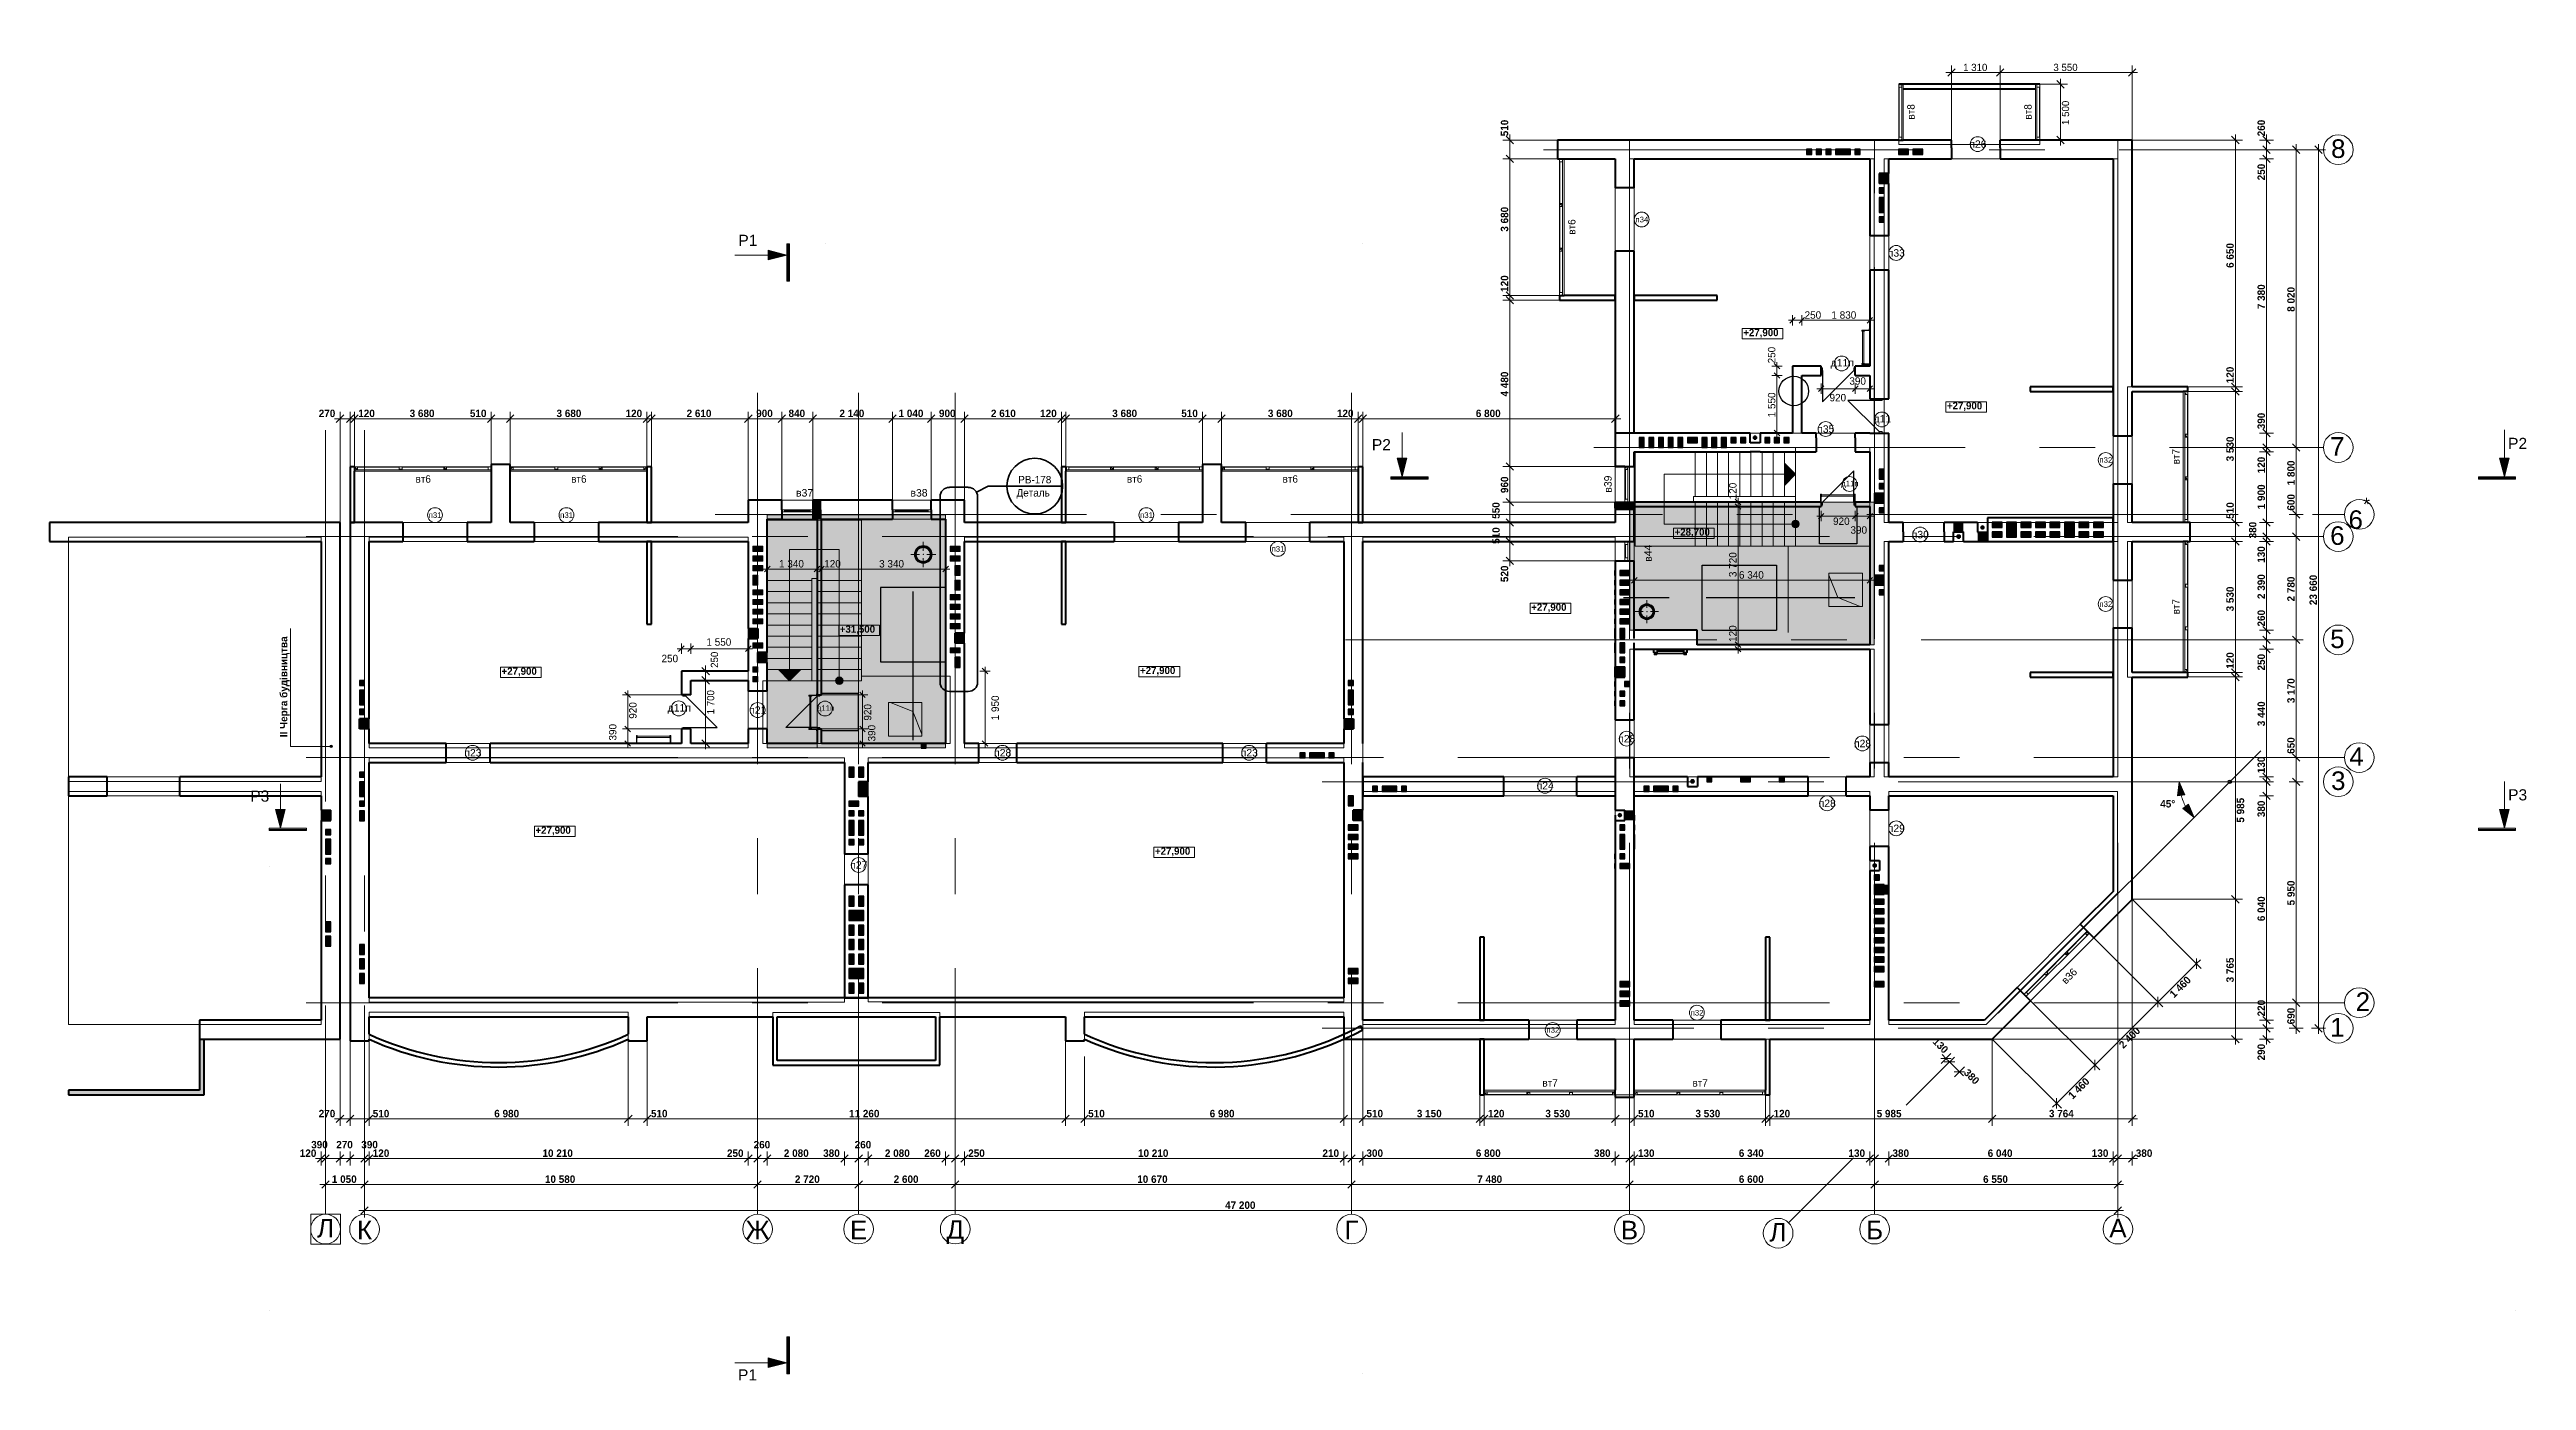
# Model space of a CAD drawing. Header units: millimetres. Extents: x 482197 to 548874, y 132492 to 168333.
import ezdxf

# ---------------------------------------------------------------- set-up
doc = ezdxf.new("R2010")
doc.units = ezdxf.units.MM
doc.header["$MEASUREMENT"] = 0
for name, pattern in [('Крупный пунктир', [93750, 0, -93750]), ('Невидимая', [5000, 4000, -1000]), ('Штриховая', [7000, 6000, -1000]), ('Штрихштриховая', [15500, 10000, -2000, 1500, -2000])]:
    doc.linetypes.add(name, pattern=pattern)
for name, color, linetype in [('01 Деталь', 7, 'Continuous'), ('Двери ArchiCAD', 7, 'Continuous'), ('Интерьер- Перегородка', 7, 'Continuous'), ('Колонны', 7, 'Continuous'), ('Лестницы внутренние', 7, 'Continuous'), ('Линии разрезов', 7, 'Continuous'), ('Мебель', 7, 'Continuous'), ('Окна ArchiCAD', 7, 'Continuous'), ('перегородки', 7, 'Continuous'), ('Перекрытия', 7, 'Continuous'), ('Розміри ОСЕЙ', 7, 'Continuous'), ('РОЗМІРИ ПЕРЕГОРОДОК', 7, 'Continuous'), ('Стены наружные', 7, 'Continuous')]:
    doc.layers.add(name, color=color, linetype=linetype)
for name, color, linetype, lineweight, true_color in [('01 Деталь_Ном._пера__25', 7, 'Continuous', 35, 0x40a5ff), ('0_Ном._пера__102', 7, 'Continuous', 60, 0xcccccc), ('0_Ном._пера__4', 7, 'Continuous', 20, 0x016515), ('0_Ном._пера__98', 7, 'Continuous', 13, 0x001f3e), ('Двери ArchiCAD_Ном._пера__229', 7, 'Continuous', 0, 0xe8e8e8), ('Колонны_Ном._пера__112', 7, 'Continuous', 13, 0xd5aaaa), ('Колонны_Ном._пера__4', 7, 'Continuous', 20, 0x016515), ('Колонны_Ном._пера__72', 7, 'Continuous', 20, 0xbf8080), ('Колонны_Ном._пера__92', 7, 'Continuous', 13, 0xbf8080), ('Маркеры дверей ArchiCAD_Ном._пера__3', 7, 'Continuous', 18, 0xdd5800), ('Маркеры окон ArchiCAD_Ном._пера__3', 7, 'Continuous', 18, 0xdd5800), ('Окна ArchiCAD_Ном._пера__23', 7, 'Continuous', 20, 0xff6600), ('Окна ArchiCAD_Ном._пера__3', 7, 'Continuous', 18, 0xdd5800), ('Перекрытия_Ном._пера__191', 7, 'Continuous', 0, 0xe8e8e8), ('Перекрытия_Ном._пера__227', 7, 'Continuous', 0, 0xe8e8e8), ('Перекрытия_Ном._пера__229', 7, 'Continuous', 0, 0xe8e8e8), ('Перекрытия_Ном._пера__4', 7, 'Continuous', 20, 0x016515), ('Розміри ОСЕЙ_Ном._пера__98', 7, 'Continuous', 13, 0x001f3e), ('РОЗМІРИ ПЕРЕГОРОДОК_Ном._пера__98', 7, 'Continuous', 13, 0x001f3e)]:
    doc.layers.add(name, color=color, linetype=linetype, lineweight=lineweight, true_color=true_color)
for name, color, linetype, lineweight in [('01 Деталь_Ном._пера__6', 5, 'Continuous', 35), ('0_Ном._пера__1', 7, 'Continuous', 13), ('0_Ном._пера__120', 7, 'Continuous', 13), ('0_Ном._пера__21', 7, 'Continuous', 20), ('0_Ном._пера__61', 7, 'Continuous', 40), ('0_Ном._пера__7', 7, 'Continuous', 5), ('2D-чертеж - Общий_Ном._пера__1', 7, 'Continuous', 13), ('Text blocks_Ном._пера__1', 7, 'Continuous', 13), ('Двери ArchiCAD_Ном._пера__1', 7, 'Continuous', 13), ('Двери ArchiCAD_Ном._пера__19', 255, 'Continuous', 0), ('Двери ArchiCAD_Ном._пера__21', 7, 'Continuous', 20), ('Двери ArchiCAD_Ном._пера__41', 7, 'Continuous', 30), ('Двери ArchiCAD_Ном._пера__61', 7, 'Continuous', 40), ('Интерьер- Перегородка_Ном._пера__61', 7, 'Continuous', 40), ('Колонны_Ном._пера__1', 7, 'Continuous', 13), ('Колонны_Ном._пера__20', 1, 'Continuous', 25), ('Колонны_Ном._пера__21', 7, 'Continuous', 20), ('Колонны_Ном._пера__41', 7, 'Continuous', 30), ('Лестницы внутренние_Ном._пера__2', 8, 'Continuous', 13), ('Лестницы внутренние_Ном._пера__21', 7, 'Continuous', 20), ('Линии разрезов_Ном._пера__1', 7, 'Continuous', 13), ('Линии разрезов_Ном._пера__101', 7, 'Continuous', 100), ('Линии разрезов_Ном._пера__7', 7, 'Continuous', 5), ('Мебель_Ном._пера__21', 7, 'Continuous', 20), ('Окна ArchiCAD_Ном._пера__1', 7, 'Continuous', 13), ('Окна ArchiCAD_Ном._пера__12', 15, 'Continuous', 18), ('Окна ArchiCAD_Ном._пера__61', 7, 'Continuous', 40), ('перегородки_Ном._пера__41', 7, 'Continuous', 30), ('перегородки_Ном._пера__61', 7, 'Continuous', 40), ('Перекрытия_Ном._пера__120', 7, 'Continuous', 13), ('Перекрытия_Ном._пера__19', 255, 'Continuous', 0), ('Перекрытия_Ном._пера__21', 7, 'Continuous', 20), ('Перекрытия_Ном._пера__41', 7, 'Continuous', 30), ('Стены наружные_Ном._пера__61', 7, 'Continuous', 40)]:
    doc.layers.add(name, color=color, linetype=linetype, lineweight=lineweight)
doc.styles.add('СГЕНЕРИР_СТИЛЬ_1', font='')
doc.styles.add('СГЕНЕРИР_СТИЛЬ_2', font='')
doc.styles.add('СГЕНЕРИР_СТИЛЬ_3', font='')
doc.styles.add('СГЕНЕРИР_СТИЛЬ_4', font='')
doc.styles.get('СГЕНЕРИР_СТИЛЬ_1').set_extended_font_data('Century Gothic')
doc.styles.get('СГЕНЕРИР_СТИЛЬ_2').set_extended_font_data('Arial')
doc.styles.get('СГЕНЕРИР_СТИЛЬ_3').set_extended_font_data('Century Gothic', bold=True)
doc.styles.get('СГЕНЕРИР_СТИЛЬ_4').set_extended_font_data('Arial')
doc.dimstyles.new('СГЕНЕРИР_СТИЛЬ__1', dxfattribs={"dimtxt": 200, "dimasz": 142.5, "dimexe": 0.18, "dimexo": 0, "dimgap": 0.09, "dimtad": 3, "dimtih": 1, "dimtoh": 1, "dimdec": 0, "dimzin": 0, "dimdsep": 46, "dimtxsty": 'СГЕНЕРИР_СТИЛЬ_1', "dimblk": 'ARROWHEAD_6', "dimblk1": 'ARROWHEAD_6', "dimblk2": 'ARROWHEAD_6', "dimcen": 0.09, "dimclrd": 256, "dimclre": 256, "dimclrt": 256, "dimadec": 0, "dimazin": 0, "dimtfac": 1, "dimtdec": 4, "dimtmove": 2, "dimatfit": 3, "dimfxl": 0, "dimtolj": 1, "dimtzin": 0, "dimarcsym": 0})
doc.dimstyles.new('СГЕНЕРИР_СТИЛЬ__10', dxfattribs={"dimtxt": 200, "dimasz": 142.5, "dimexe": 0.18, "dimexo": 0, "dimgap": 0.09, "dimtad": 1, "dimdec": 0, "dimzin": 0, "dimdsep": 46, "dimtxsty": 'СГЕНЕРИР_СТИЛЬ_1', "dimblk": 'ARROWHEAD_6', "dimblk1": 'ARROWHEAD_6', "dimblk2": 'ARROWHEAD_6', "dimcen": 0.09, "dimclrd": 256, "dimclre": 256, "dimclrt": 256, "dimadec": 0, "dimazin": 0, "dimtfac": 1, "dimtdec": 4, "dimtmove": 2, "dimatfit": 3, "dimfxl": 0, "dimtolj": 1, "dimtzin": 0, "dimarcsym": 0})
doc.dimstyles.new('СГЕНЕРИР_СТИЛЬ__11', dxfattribs={"dimtxt": 200, "dimasz": 142.5, "dimexe": 0.18, "dimexo": 0, "dimgap": 0.09, "dimtad": 3, "dimdec": 0, "dimzin": 0, "dimdsep": 46, "dimtxsty": 'СГЕНЕРИР_СТИЛЬ_1', "dimblk": 'ARROWHEAD_6', "dimblk1": 'ARROWHEAD_6', "dimblk2": 'ARROWHEAD_6', "dimcen": 0.09, "dimclrd": 256, "dimclre": 256, "dimclrt": 256, "dimadec": 0, "dimazin": 0, "dimtfac": 1, "dimtdec": 4, "dimtmove": 2, "dimatfit": 3, "dimfxl": 0, "dimtolj": 1, "dimtzin": 0, "dimarcsym": 0})
doc.dimstyles.new('СГЕНЕРИР_СТИЛЬ__12', dxfattribs={"dimtxt": 200, "dimasz": 142.5, "dimexe": 0.18, "dimexo": 0, "dimgap": 0.09, "dimtad": 3, "dimdec": 0, "dimzin": 0, "dimdsep": 46, "dimtxsty": 'СГЕНЕРИР_СТИЛЬ_1', "dimblk": 'ARROWHEAD_6', "dimblk1": 'ARROWHEAD_6', "dimblk2": 'ARROWHEAD_6', "dimcen": 0.09, "dimclrd": 256, "dimclre": 256, "dimclrt": 256, "dimadec": 0, "dimazin": 0, "dimtfac": 1, "dimtdec": 4, "dimtmove": 0, "dimatfit": 3, "dimfxl": 0, "dimtolj": 1, "dimtzin": 0, "dimarcsym": 0})
doc.dimstyles.new('СГЕНЕРИР_СТИЛЬ__13', dxfattribs={"dimtxt": 195.000005, "dimasz": 190, "dimexe": 0.18, "dimexo": 0, "dimgap": 0.09, "dimtad": 3, "dimdec": 0, "dimzin": 0, "dimdsep": 46, "dimtxsty": 'СГЕНЕРИР_СТИЛЬ_1', "dimblk": 'ARROWHEAD_6', "dimblk1": 'ARROWHEAD_6', "dimblk2": 'ARROWHEAD_6', "dimcen": 0.09, "dimclrd": 256, "dimclre": 256, "dimclrt": 256, "dimadec": 0, "dimazin": 0, "dimtfac": 1, "dimtdec": 4, "dimtmove": 0, "dimatfit": 3, "dimfxl": 0, "dimtolj": 1, "dimtzin": 0, "dimarcsym": 0})
doc.dimstyles.new('СГЕНЕРИР_СТИЛЬ__14', dxfattribs={"dimtxt": 195.000005, "dimasz": 190, "dimexe": 0.18, "dimexo": 0, "dimgap": 0.09, "dimtad": 3, "dimdec": 0, "dimzin": 0, "dimdsep": 46, "dimtxsty": 'СГЕНЕРИР_СТИЛЬ_1', "dimblk": 'ARROWHEAD_6', "dimblk1": 'ARROWHEAD_6', "dimblk2": 'ARROWHEAD_6', "dimcen": 0.09, "dimclrd": 256, "dimclre": 256, "dimclrt": 256, "dimadec": 0, "dimazin": 0, "dimtfac": 1, "dimtdec": 4, "dimtmove": 2, "dimatfit": 3, "dimfxl": 0, "dimtolj": 1, "dimtzin": 0, "dimarcsym": 0})
doc.dimstyles.new('СГЕНЕРИР_СТИЛЬ__2', dxfattribs={"dimtxt": 195.000005, "dimasz": 190, "dimexe": 0.18, "dimexo": 0, "dimgap": 0.09, "dimtad": 1, "dimtih": 1, "dimtoh": 1, "dimdec": 0, "dimzin": 0, "dimdsep": 46, "dimtxsty": 'СГЕНЕРИР_СТИЛЬ_1', "dimblk": 'ARROWHEAD_6', "dimblk1": 'ARROWHEAD_6', "dimblk2": 'ARROWHEAD_6', "dimcen": 0.09, "dimclrd": 256, "dimclre": 256, "dimclrt": 256, "dimadec": 0, "dimazin": 0, "dimtfac": 1, "dimtdec": 4, "dimtmove": 0, "dimatfit": 3, "dimfxl": 0, "dimtolj": 1, "dimtzin": 0, "dimarcsym": 0})
doc.dimstyles.new('СГЕНЕРИР_СТИЛЬ__3', dxfattribs={"dimtxt": 200, "dimasz": 367.149758, "dimexe": 0.18, "dimexo": 40, "dimgap": 0.09, "dimtad": 1, "dimtih": 1, "dimtoh": 1, "dimdec": 0, "dimzin": 0, "dimdsep": 46, "dimtxsty": 'СГЕНЕРИР_СТИЛЬ_3', "dimblk": 'ARROWHEAD_5', "dimblk1": 'ARROWHEAD_5', "dimblk2": 'ARROWHEAD_5', "dimcen": 0.09, "dimclrd": 7, "dimclre": 7, "dimclrt": 256, "dimadec": 0, "dimazin": 0, "dimtfac": 1, "dimtdec": 4, "dimtmove": 0, "dimatfit": 3, "dimfxl": 0, "dimtolj": 1, "dimtzin": 0, "dimarcsym": 0})
doc.dimstyles.new('СГЕНЕРИР_СТИЛЬ__4', dxfattribs={"dimtxt": 200, "dimasz": 190, "dimexe": 0.18, "dimexo": 0, "dimgap": 0.09, "dimtad": 1, "dimdec": 0, "dimzin": 0, "dimdsep": 46, "dimtxsty": 'СГЕНЕРИР_СТИЛЬ_3', "dimblk": 'ARROWHEAD_6', "dimblk1": 'ARROWHEAD_6', "dimblk2": 'ARROWHEAD_6', "dimcen": 0.09, "dimclrd": 256, "dimclre": 256, "dimclrt": 256, "dimadec": 0, "dimazin": 0, "dimtfac": 1, "dimtdec": 4, "dimtmove": 0, "dimatfit": 3, "dimfxl": 0, "dimtolj": 1, "dimtzin": 0, "dimarcsym": 0})
doc.dimstyles.new('СГЕНЕРИР_СТИЛЬ__5', dxfattribs={"dimtxt": 200, "dimasz": 190, "dimexe": 0.18, "dimexo": 0, "dimgap": 0.09, "dimtad": 1, "dimtih": 1, "dimtoh": 1, "dimdec": 0, "dimzin": 0, "dimdsep": 46, "dimtxsty": 'СГЕНЕРИР_СТИЛЬ_3', "dimblk": 'ARROWHEAD_6', "dimblk1": 'ARROWHEAD_6', "dimblk2": 'ARROWHEAD_6', "dimcen": 0.09, "dimclrd": 256, "dimclre": 256, "dimclrt": 256, "dimadec": 0, "dimazin": 0, "dimtfac": 1, "dimtdec": 4, "dimtmove": 0, "dimatfit": 3, "dimfxl": 0, "dimtolj": 1, "dimtzin": 0, "dimarcsym": 0})
doc.dimstyles.new('СГЕНЕРИР_СТИЛЬ__6', dxfattribs={"dimtxt": 200, "dimasz": 190, "dimexe": 0.18, "dimexo": 0, "dimgap": 0.09, "dimtad": 1, "dimdec": 0, "dimzin": 0, "dimdsep": 46, "dimtxsty": 'СГЕНЕРИР_СТИЛЬ_3', "dimblk": 'ARROWHEAD_6', "dimblk1": 'ARROWHEAD_6', "dimblk2": 'ARROWHEAD_6', "dimcen": 0.09, "dimclrd": 256, "dimclre": 256, "dimclrt": 256, "dimadec": 0, "dimazin": 0, "dimtfac": 1, "dimtdec": 4, "dimtmove": 2, "dimatfit": 3, "dimfxl": 0, "dimtolj": 1, "dimtzin": 0, "dimarcsym": 0})
doc.dimstyles.new('СГЕНЕРИР_СТИЛЬ__7', dxfattribs={"dimtxt": 200, "dimasz": 190, "dimexe": 0.18, "dimexo": 0, "dimgap": 0.09, "dimtad": 3, "dimdec": 0, "dimzin": 0, "dimdsep": 46, "dimtxsty": 'СГЕНЕРИР_СТИЛЬ_3', "dimblk": 'ARROWHEAD_6', "dimblk1": 'ARROWHEAD_6', "dimblk2": 'ARROWHEAD_6', "dimcen": 0.09, "dimclrd": 256, "dimclre": 256, "dimclrt": 256, "dimadec": 0, "dimazin": 0, "dimtfac": 1, "dimtdec": 4, "dimtmove": 0, "dimatfit": 3, "dimfxl": 0, "dimtolj": 1, "dimtzin": 0, "dimarcsym": 0})
doc.dimstyles.new('СГЕНЕРИР_СТИЛЬ__8', dxfattribs={"dimtxt": 200, "dimasz": 142.5, "dimexe": 0.18, "dimexo": 0, "dimgap": 0.09, "dimtad": 1, "dimtih": 1, "dimtoh": 1, "dimdec": 0, "dimzin": 0, "dimdsep": 46, "dimtxsty": 'СГЕНЕРИР_СТИЛЬ_1', "dimblk": 'ARROWHEAD_6', "dimblk1": 'ARROWHEAD_6', "dimblk2": 'ARROWHEAD_6', "dimcen": 0.09, "dimclrd": 256, "dimclre": 256, "dimclrt": 256, "dimadec": 0, "dimazin": 0, "dimtfac": 1, "dimtdec": 4, "dimtmove": 0, "dimatfit": 3, "dimfxl": 0, "dimtolj": 1, "dimtzin": 0, "dimarcsym": 0})
doc.dimstyles.new('СГЕНЕРИР_СТИЛЬ__9', dxfattribs={"dimtxt": 200, "dimasz": 142.5, "dimexe": 0.18, "dimexo": 0, "dimgap": 0.09, "dimtad": 1, "dimdec": 0, "dimzin": 0, "dimdsep": 46, "dimtxsty": 'СГЕНЕРИР_СТИЛЬ_1', "dimblk": 'ARROWHEAD_6', "dimblk1": 'ARROWHEAD_6', "dimblk2": 'ARROWHEAD_6', "dimcen": 0.09, "dimclrd": 256, "dimclre": 256, "dimclrt": 256, "dimadec": 0, "dimazin": 0, "dimtfac": 1, "dimtdec": 4, "dimtmove": 0, "dimatfit": 3, "dimfxl": 0, "dimtolj": 1, "dimtzin": 0, "dimarcsym": 0})
pattern_1 = [(45, (0, 0), (-176.777, 176.777), []), (45, (-35.36, 35.36), (-176.777, 176.777), []), (45, (-70.7, 70.7), (-176.777, 176.777), [])]

msp = doc.modelspace()

# ---------------------------------------------------------------- texts
at = {"layer": 'Text blocks_Ном._пера__1', "linetype": 'Continuous', "char_height": 500, "attachment_point": 5, "style": 'СГЕНЕРИР_СТИЛЬ_4'}
for s, insert in [('{8}', (543808.5, 165660.1)), ('{7}', (543783.9, 157644.2)), ('{6\\A1{\\H0.7x;\\S*^  ;}}', (544373.1, 155840.1)), ('{6}', (543783.3, 155240.1)), ('{5}', (543783.9, 152460.1)), ('{4}', (544299.4, 149294.2)), ('{3}', (543808.5, 148639.9)), ('{2}', (544470.9, 142694.2)), ('{1}', (543783.9, 142004.2)), ('{Л}', (489627, 136592)), ('{К}', (490677, 136542.9)), ('{Ж}', (501257, 136542.9)), ('{Е}', (503977, 136542.9)), ('{Д}', (506577, 136485.6)), ('{Г}', (517247, 136542.9)), ('{В}', (524727, 136542.9)), ('{Л}', (528728.5, 136482.6)), ('{Б}', (531327, 136542.9)), ('{А}', (537877, 136596.1))]:
    msp.add_mtext(s, dxfattribs=dict(at, insert=insert))

# ---------------------------------------------------------------- blocks, each defined once
blk = doc.blocks.new('Перекрытие_1', base_point=(520697, 141686))
at = {"layer": 'Перекрытия_Ном._пера__21', "linetype": 'Continuous', "flags": 128}
blk.add_lwpolyline([(520697, 141686), (528507, 141686), (528507, 140186), (520697, 140186)], close=True, dxfattribs=at)
blk = doc.blocks.new('Перекрытие_2', base_point=(529197, 157616))
at = {"layer": 'Перекрытия_Ном._пера__21', "linetype": 'Continuous', "flags": 128}
blk.add_lwpolyline([(529197, 157616), (529197, 154956), (531197, 154956), (531197, 157616)], close=True, dxfattribs=at)
blk = doc.blocks.new('Перекрытие_3', base_point=(531587, 148746))
at = {"layer": 'Перекрытия_Ном._пера__19', "linetype": 'Continuous', "flags": 128}
blk.add_lwpolyline([(531587, 148746), (537877, 148746), (537877, 151996), (537877, 155086), (531587, 155086)], close=True, dxfattribs=at)
blk = doc.blocks.new('Перекрытие_4', base_point=(528997, 152186))
at = {"layer": 'Перекрытия_Ном._пера__19', "linetype": 'Continuous', "flags": 128}
blk.add_lwpolyline([(528997, 152186), (524737, 152186), (524737, 148746), (531317, 148746), (531317, 152186)], close=True, dxfattribs=at)
blk = doc.blocks.new('Перекрытие_5', base_point=(524727, 165386))
at = {"layer": 'Перекрытия_Ном._пера__191', "linetype": 'Continuous', "flags": 128}
blk.add_lwpolyline([(524727, 165386), (524727, 161586), (524727, 158006), (528997, 158006), (531317, 158006), (531317, 165386)], close=True, dxfattribs=at)
blk = doc.blocks.new('Перекрытие_6', base_point=(517547, 148356))
at = {"layer": 'Перекрытия_Ном._пера__19', "linetype": 'Continuous', "flags": 128}
blk.add_lwpolyline([(517547, 148356), (517547, 142076), (521257, 142076), (524347, 142076), (524347, 148356)], close=True, dxfattribs=at)
blk = doc.blocks.new('Перекрытие_7', base_point=(524347, 152516))
at = {"layer": 'Перекрытия_Ном._пера__191', "linetype": 'Continuous', "flags": 128}
blk.add_lwpolyline([(524347, 152516), (524347, 155206), (517547, 155206), (517547, 148626), (524347, 148626)], close=True, dxfattribs=at)
blk = doc.blocks.new('Перекрытие_8', base_point=(524347, 165386))
at = {"layer": 'Перекрытия_Ном._пера__21', "linetype": 'Continuous', "flags": 128}
blk.add_lwpolyline([(524347, 165386), (524347, 161586), (522847, 161586), (522847, 165386)], close=True, dxfattribs=at)
blk = doc.blocks.new('Перекрытие_9', base_point=(524857, 142076))
at = {"layer": 'Перекрытия_Ном._пера__19', "linetype": 'Continuous', "flags": 128}
blk.add_lwpolyline([(524857, 142076), (527947, 142076), (531197, 142076), (531197, 148356), (524857, 148356)], close=True, dxfattribs=at)
blk = doc.blocks.new('Перекрытие_10', base_point=(531707, 142076))
at = {"layer": 'Перекрытия_Ном._пера__19', "linetype": 'Continuous', "flags": 128}
blk.add_lwpolyline([(531707, 142076), (534332, 142076), (537867, 145611), (537867, 148356), (531707, 148356)], close=True, dxfattribs=at)
blk = doc.blocks.new('Перекрытие_11', base_point=(537877, 155596))
at = {"layer": 'Перекрытия_Ном._пера__19', "linetype": 'Continuous', "flags": 128}
blk.add_lwpolyline([(537877, 155596), (537877, 158686), (537877, 165386), (531587, 165386), (531587, 155596)], close=True, dxfattribs=at)
blk = doc.blocks.new('Перекрытие_12', base_point=(538137, 151436))
at = {"layer": 'Перекрытия_Ном._пера__21', "linetype": 'Continuous', "flags": 128}
blk.add_lwpolyline([(538137, 151436), (538137, 155086), (539757, 155086), (539757, 151436)], close=True, dxfattribs=at)
blk = doc.blocks.new('Перекрытие_13', base_point=(538137, 155596))
at = {"layer": 'Перекрытия_Ном._пера__21', "linetype": 'Continuous', "flags": 128}
blk.add_lwpolyline([(538137, 155596), (538137, 159246), (539757, 159246), (539757, 155596)], close=True, dxfattribs=at)
blk = doc.blocks.new('Перекрытие_14', base_point=(489507, 148356))
at = {"layer": 'Перекрытия_Ном._пера__19', "linetype": 'Continuous', "flags": 128}
blk.add_lwpolyline([(489507, 148356), (489507, 142076), (485797, 142076), (482707, 142076), (482707, 148356)], close=True, dxfattribs=at)
blk = doc.blocks.new('Перекрытие_15', base_point=(482707, 152516))
at = {"layer": 'Перекрытия_Ном._пера__191', "linetype": 'Continuous', "flags": 128}
blk.add_lwpolyline([(482707, 152516), (482707, 155206), (489507, 155206), (489507, 148626), (482707, 148626)], close=True, dxfattribs=at)
blk = doc.blocks.new('Перекрытие_16', base_point=(513237, 155596))
at = {"layer": 'Перекрытия_Ном._пера__21', "linetype": 'Continuous', "flags": 128}
blk.add_lwpolyline([(513237, 155596), (509437, 155596), (509437, 157096), (513237, 157096)], close=True, dxfattribs=at)
blk = doc.blocks.new('Перекрытие_17', base_point=(513747, 155596))
at = {"layer": 'Перекрытия_Ном._пера__21', "linetype": 'Continuous', "flags": 128}
blk.add_lwpolyline([(513747, 155596), (517547, 155596), (517547, 157096), (513747, 157096)], close=True, dxfattribs=at)
blk = doc.blocks.new('Перекрытие_18', base_point=(494087, 155596))
at = {"layer": 'Перекрытия_Ном._пера__21', "linetype": 'Continuous', "flags": 128}
blk.add_lwpolyline([(494087, 155596), (490287, 155596), (490287, 157096), (494087, 157096)], close=True, dxfattribs=at)
blk = doc.blocks.new('Перекрытие_19', base_point=(494597, 155596))
at = {"layer": 'Перекрытия_Ном._пера__21', "linetype": 'Continuous', "flags": 128}
blk.add_lwpolyline([(494597, 155596), (498397, 155596), (498397, 157096), (494597, 157096)], close=True, dxfattribs=at)
blk = doc.blocks.new('Перекрытие_20', base_point=(506317, 155806))
at = {"layer": 'Перекрытия', "linetype": 'Continuous', "lineweight": 0, "true_color": 0xffffff}
blk.add_hatch(color=7, dxfattribs=at).paths.add_polyline_path([(506317, 155806), (501517, 155806), (501517, 149526), (506317, 149526)])
at = {"layer": 'Перекрытия_Ном._пера__21', "linetype": 'Continuous', "flags": 128}
blk.add_lwpolyline([(506317, 155806), (501517, 155806), (501517, 149526), (506317, 149526)], close=True, dxfattribs=at)
blk = doc.blocks.new('Перекрытие_21', base_point=(531977, 165776))
at = {"layer": 'Перекрытия_Ном._пера__21', "linetype": 'Continuous', "flags": 128}
blk.add_lwpolyline([(531977, 165776), (535777, 165776), (535777, 167396), (531977, 167396)], close=True, dxfattribs=at)
blk = doc.blocks.new('Стена_1', base_point=(522847, 161586))
at = {"layer": 'Интерьер- Перегородка_Ном._пера__61', "linetype": 'Continuous', "flags": 128}
for points in [[(522847, 161706), (522847, 161586)], [(522847, 161586), (524346, 161586)], [(524346, 161706), (522967, 161706)], [(524346, 161586), (524346, 161706)]]:
    blk.add_lwpolyline(points, dxfattribs=at)
blk = doc.blocks.new('Стена_2', base_point=(509437, 157096))
at = {"layer": 'Интерьер- Перегородка_Ном._пера__61', "linetype": 'Continuous', "flags": 128}
for points in [[(509437, 157096), (509437, 155597)], [(509557, 157096), (509437, 157096)], [(509557, 155597), (509557, 156976)], [(509437, 155597), (509557, 155597)]]:
    blk.add_lwpolyline(points, dxfattribs=at)
blk = doc.blocks.new('Стена_3', base_point=(517547, 157096))
at = {"layer": 'Интерьер- Перегородка_Ном._пера__61', "linetype": 'Continuous', "flags": 128}
for points in [[(517547, 157096), (517427, 157096)], [(517427, 156976), (517427, 155597)], [(517547, 155597), (517547, 157096)], [(517427, 155597), (517547, 155597)]]:
    blk.add_lwpolyline(points, dxfattribs=at)
blk = doc.blocks.new('Стена_4', base_point=(490287, 157096))
at = {"layer": 'Интерьер- Перегородка_Ном._пера__61', "linetype": 'Continuous', "flags": 128}
for points in [[(490287, 157096), (490287, 155597)], [(490407, 157096), (490287, 157096)], [(490407, 155597), (490407, 156976)], [(490287, 155597), (490407, 155597)]]:
    blk.add_lwpolyline(points, dxfattribs=at)
blk = doc.blocks.new('Стена_5', base_point=(498397, 157096))
at = {"layer": 'Интерьер- Перегородка_Ном._пера__61', "linetype": 'Continuous', "flags": 128}
for points in [[(498397, 157096), (498277, 157096)], [(498277, 156976), (498277, 155597)], [(498397, 155597), (498397, 157096)], [(498277, 155597), (498397, 155597)]]:
    blk.add_lwpolyline(points, dxfattribs=at)
blk = doc.blocks.new('Стена_6', base_point=(510057, 141683))
at = {"layer": '0_Ном._пера__61', "linetype": 'Continuous', "flags": 128}
blk.add_lwpolyline([(517547, 141934), (517491, 142040)], dxfattribs=at)
at = {"layer": '0_Ном._пера__61', "linetype": 'Continuous'}
for radius, start in [(8370, 245.35802), (8490, 245.72894)]:
    blk.add_arc((513547, 149423), radius, start, 298.10715, dxfattribs=at)
blk = doc.blocks.new('Стена_7', base_point=(490287, 141934))
at = {"layer": '0_Ном._пера__61', "linetype": 'Continuous'}
for radius, start, end in [(8370, 245.35802, 294.64198), (8490, 245.72894, 294.27106)]:
    blk.add_arc((494287, 149423), radius, start, end, dxfattribs=at)
blk = doc.blocks.new('Перекрытие_22', base_point=(531317, 152306))
at = {"layer": 'Перекрытия', "linetype": 'Continuous', "lineweight": 0, "true_color": 0xffffff}
blk.add_hatch(color=7, dxfattribs=at).paths.add_polyline_path([(531317, 152306), (531317, 156146), (524737, 156146), (524737, 152696), (526537, 152696), (526537, 152306), (528997, 152306)])
at = {"layer": 'Перекрытия_Ном._пера__21', "linetype": 'Continuous', "flags": 128}
blk.add_lwpolyline([(531317, 152306), (531317, 156146), (524737, 156146), (524737, 152696), (526537, 152696), (526537, 152306), (528997, 152306)], close=True, dxfattribs=at)
blk = doc.blocks.new('Перекрытие_23', base_point=(517037, 155206))
at = {"layer": 'Перекрытия_Ном._пера__191', "linetype": 'Continuous', "flags": 128}
blk.add_lwpolyline([(517037, 155206), (506827, 155206), (506827, 149526), (517037, 149526)], close=True, dxfattribs=at)
blk = doc.blocks.new('Перекрытие_24', base_point=(490797, 155206))
at = {"layer": 'Перекрытия_Ном._пера__191', "linetype": 'Continuous', "flags": 128}
blk.add_lwpolyline([(490797, 155206), (490797, 149526), (501007, 149526), (501007, 155206)], close=True, dxfattribs=at)
blk = doc.blocks.new('Перекрытие_25', base_point=(517037, 142686))
at = {"layer": 'Перекрытия_Ном._пера__191', "linetype": 'Continuous', "flags": 128}
blk.add_lwpolyline([(517037, 142686), (517037, 149256), (504237, 149256), (504237, 142686)], close=True, dxfattribs=at)
blk = doc.blocks.new('Перекрытие_26', base_point=(490797, 142676))
at = {"layer": 'Перекрытия_Ном._пера__191', "linetype": 'Continuous', "flags": 128}
blk.add_lwpolyline([(490797, 142676), (503597, 142676), (503597, 149256), (490797, 149256)], close=True, dxfattribs=at)
blk = doc.blocks.new('Перекрытие_27', base_point=(501397, 151336))
at = {"layer": 'Перекрытия_Ном._пера__191', "linetype": 'Continuous', "flags": 128}
blk.add_lwpolyline([(501397, 151336), (501397, 149646), (506437, 149646), (506437, 151456), (504057, 151456), (504057, 151336)], close=True, dxfattribs=at)
blk = doc.blocks.new('Перекрытие_28', base_point=(510057, 141683))
at = {"layer": 'Перекрытия_Ном._пера__120', "linetype": 'Continuous', "flags": 128}
blk.add_lwpolyline([(510057, 141683, 0.21503), (517037, 141683), (517037, 142406), (510057, 142406)], format="xyb", close=True, dxfattribs=at)
blk = doc.blocks.new('Перекрытие_29', base_point=(497777, 141683))
at = {"layer": 'Перекрытия_Ном._пера__120', "linetype": 'Continuous', "flags": 128}
blk.add_lwpolyline([(497777, 141683, -0.21503), (490797, 141683), (490797, 142406), (497777, 142406)], format="xyb", close=True, dxfattribs=at)
blk = doc.blocks.new('Перекрытие_30', base_point=(501667, 142406))
at = {"layer": 'Перекрытия_Ном._пера__21', "linetype": 'Continuous', "flags": 128}
blk.add_lwpolyline([(501667, 142406), (501667, 140986), (506167, 140986), (506167, 142406)], close=True, dxfattribs=at)
blk = doc.blocks.new('Стена_8', base_point=(524857, 146286))
at = {"layer": 'Стены наружные_Ном._пера__61', "linetype": 'Continuous', "flags": 128}
for points in [[(524347, 146286), (524347, 142326)], [(524857, 142326), (524857, 146286)]]:
    blk.add_lwpolyline(points, dxfattribs=at)
blk = doc.blocks.new('Стена_9', base_point=(534367, 155726))
at = {"layer": 'Интерьер- Перегородка_Ном._пера__61', "linetype": 'Continuous', "flags": 128}
for points in [[(537746, 155726), (534367, 155726)], [(534367, 155726), (534367, 155086)], [(537746, 155086), (537746, 155726)], [(534367, 155086), (537746, 155086)]]:
    blk.add_lwpolyline(points, dxfattribs=at)
blk = doc.blocks.new('Стена_10', base_point=(517037, 146156))
at = {"layer": 'Интерьер- Перегородка_Ном._пера__61', "linetype": 'Continuous', "flags": 128}
for points in [[(517037, 146156), (517037, 142796)], [(517547, 142796), (517547, 146156)], [(517037, 142286), (517037, 141686)], [(517547, 142196), (517547, 142286)]]:
    blk.add_lwpolyline(points, dxfattribs=at)
blk = doc.blocks.new('О Витрина 2 10')
at = {"layer": 'Окна ArchiCAD', "linetype": 'Continuous', "lineweight": 0, "true_color": 0xffffff}
h = blk.add_hatch(dxfattribs=at)
h.set_pattern_fill('Алюминий', style=0, pattern_type=2)
h.set_pattern_definition(pattern_1)
h.paths.add_polyline_path([(-480, 0), (-480, -80), (-400, -80), (-400, 0)])
h = blk.add_hatch(dxfattribs=at)
h.set_pattern_fill('Алюминий', style=0, pattern_type=2)
h.set_pattern_definition(pattern_1)
h.paths.add_polyline_path([(400, 0), (400, -80), (480, -80), (480, 0)])
at = {"layer": 'Окна ArchiCAD_Ном._пера__3', "linetype": 'Continuous'}
for p, q in [((-480, 260), (480, 260)), ((-480, 0), (-480, -80)), ((-400, 0), (-480, 0)), ((-400, -80), (-400, 0)), ((-400, 0), (400, 0)), ((400, 0), (400, -80)), ((480, 0), (400, 0)), ((480, -80), (480, 0)), ((-480, -80), (-400, -80)), ((480, -250), (-480, -250)), ((-400, -10), (400, -10)), ((-400, -80), (400, -80)), ((400, -80), (480, -80))]:
    blk.add_line(p, q, dxfattribs=at)
at = {"layer": 'Окна ArchiCAD_Ном._пера__61', "linetype": 'Continuous'}
for p, q in [((-480, 260), (-480, -250)), ((480, 260), (480, -250))]:
    blk.add_line(p, q, dxfattribs=at)
blk = doc.blocks.new('Маркер окна 12_8')
at = {"layer": 'Маркеры окон ArchiCAD_Ном._пера__3', "insert": (225, -607), "char_height": 200, "attachment_point": 7, "rotation": 180, "style": 'СГЕНЕРИР_СТИЛЬ_2'}
blk.add_mtext('{\\C7;в39}', dxfattribs=at)
blk = doc.blocks.new('Простой проем окна')
at = {"layer": 'Окна ArchiCAD_Ном._пера__61', "linetype": 'Continuous'}
for p, q in [((-560, 0), (-560, 260)), ((-560, 0), (-560, -250)), ((560, 0), (560, 260)), ((560, 0), (560, -250))]:
    blk.add_line(p, q, dxfattribs=at)
blk = doc.blocks.new('О Витрина 2 10_2')
at = {"layer": 'Окна ArchiCAD', "linetype": 'Continuous', "lineweight": 0, "true_color": 0xffffff}
h = blk.add_hatch(dxfattribs=at)
h.set_pattern_fill('Алюминий', style=0, pattern_type=2)
h.set_pattern_definition(pattern_1)
h.paths.add_polyline_path([(-260, 0), (-260, -80), (-180, -80), (-180, 0)])
h = blk.add_hatch(dxfattribs=at)
h.set_pattern_fill('Алюминий', style=0, pattern_type=2)
h.set_pattern_definition(pattern_1)
h.paths.add_polyline_path([(180, 0), (180, -80), (260, -80), (260, 0)])
at = {"layer": 'Окна ArchiCAD_Ном._пера__3', "linetype": 'Continuous'}
for p, q in [((-260, 260), (260, 260)), ((-260, 0), (-260, -80)), ((-180, 0), (-260, 0)), ((-180, -80), (-180, 0)), ((-180, 0), (180, 0)), ((180, 0), (180, -80)), ((260, 0), (180, 0)), ((260, -80), (260, 0)), ((-260, -80), (-180, -80)), ((260, -250), (-260, -250)), ((-180, -10), (180, -10)), ((-180, -80), (180, -80)), ((180, -80), (260, -80))]:
    blk.add_line(p, q, dxfattribs=at)
at = {"layer": 'Окна ArchiCAD_Ном._пера__61', "linetype": 'Continuous'}
for p, q in [((-260, 260), (-260, -250)), ((260, 260), (260, -250))]:
    blk.add_line(p, q, dxfattribs=at)
blk = doc.blocks.new('Маркер окна 12_9')
at = {"layer": 'Маркеры окон ArchiCAD_Ном._пера__3', "insert": (287, 472), "char_height": 200, "attachment_point": 7, "rotation": 180, "style": 'СГЕНЕРИР_СТИЛЬ_2'}
blk.add_mtext('{\\C7;в44}', dxfattribs=at)
blk = doc.blocks.new('Ниша 12')
at = {"layer": 'Окна ArchiCAD_Ном._пера__12', "linetype": 'Continuous'}
blk.add_line((-135, 260), (135, 260), dxfattribs=at)
blk = doc.blocks.new('Проем дверной полуарочн 10')
at = {"layer": 'Двери ArchiCAD_Ном._пера__229', "linetype": 'Штриховая'}
for p, q in [((-510, 130), (510, 130)), ((-510, -380), (510, -380))]:
    blk.add_line(p, q, dxfattribs=at)
at = {"layer": 'Двери ArchiCAD_Ном._пера__61', "linetype": 'Continuous'}
for p, q in [((-510, 130), (-510, -380)), ((510, 130), (510, -380))]:
    blk.add_line(p, q, dxfattribs=at)
blk = doc.blocks.new('Маркер двери 12_24')
at = {"layer": 'Маркеры дверей ArchiCAD_Ном._пера__3', "linetype": 'Continuous'}
for start, end in [(0, 180), (180, 0)]:
    blk.add_arc((0, -206), 200, start, end, dxfattribs=at)
at = {"layer": 'Маркеры дверей ArchiCAD_Ном._пера__3', "insert": (103, -432), "char_height": 200, "attachment_point": 7, "rotation": 90, "style": 'СГЕНЕРИР_СТИЛЬ_2'}
blk.add_mtext('{\\C7;п28}', dxfattribs=at)
blk = doc.blocks.new('Простой проем двери')
at = {"layer": 'Двери ArchiCAD_Ном._пера__61', "linetype": 'Continuous'}
for p, q in [((-70, 510), (70, 510)), ((-70, 0), (70, 0))]:
    blk.add_line(p, q, dxfattribs=at)
blk = doc.blocks.new('Простой проем двери_2')
at = {"layer": 'Двери ArchiCAD_Ном._пера__61', "linetype": 'Continuous'}
for p, q in [((-135, 510), (135, 510)), ((-135, 0), (135, 0))]:
    blk.add_line(p, q, dxfattribs=at)
blk = doc.blocks.new('Простой проем двери_3')
at = {"layer": 'Двери ArchiCAD_Ном._пера__61', "linetype": 'Continuous'}
for p, q in [((-135, 510), (135, 510)), ((-135, 0), (135, 0))]:
    blk.add_line(p, q, dxfattribs=at)
blk = doc.blocks.new('Стена_11', base_point=(524857, 158006))
at = {"layer": 'Стены наружные', "linetype": 'Continuous', "lineweight": 0, "true_color": 0xffffff}
blk.add_hatch(color=7, dxfattribs=at).paths.add_polyline_path([(524347, 151436), (524607, 151436), (524607, 151706), (524347, 151706)])
at = {"layer": 'Стены наружные_Ном._пера__61', "linetype": 'Continuous'}
for p, q in [((524347, 151706), (524607, 151706)), ((524347, 151436), (524607, 151436)), ((524607, 151436), (524607, 151706))]:
    blk.add_line(p, q, dxfattribs=at)
at = {"layer": 'Стены наружные_Ном._пера__61', "linetype": 'Continuous', "flags": 128}
for points in [[(524347, 157496), (524347, 157106)], [(524857, 157106), (524857, 157496)], [(524347, 155986), (524347, 155596)], [(524857, 155086), (524857, 155986)], [(524347, 154566), (524347, 151706)], [(524857, 152696), (524857, 154566)], [(524857, 150286), (524857, 152186)], [(524347, 151436), (524347, 150286)], [(524347, 149266), (524347, 148236)], [(524857, 148236), (524857, 149266)]]:
    blk.add_lwpolyline(points, dxfattribs=at)
at = {"layer": 'Двери ArchiCAD', "color": 254, "linetype": 'Continuous', "lineweight": 0, "true_color": 0xe8e8e8, "xscale": -1, "zscale": 1000, "rotation": 90}
blk.add_blockref('Проем дверной полуарочн 10', (524477, 149776), dxfattribs=at)
at = {"layer": 'Двери ArchiCAD_Ном._пера__61', "linetype": 'Continuous', "xscale": -1, "zscale": 1000, "rotation": 270}
for name, p in [('Простой проем двери', (524347, 154236)), ('Простой проем двери', (524347, 153976)), ('Простой проем двери', (524347, 153716)), ('Простой проем двери', (524347, 153456)), ('Простой проем двери', (524347, 153196)), ('Простой проем двери', (524347, 152936)), ('Простой проем двери_3', (524347, 152611)), ('Простой проем двери_3', (524347, 152221)), ('Простой проем двери_2', (524347, 151571)), ('Простой проем двери', (524347, 151246)), ('Простой проем двери', (524347, 150986)), ('Простой проем двери', (524347, 150726))]:
    blk.add_blockref(name, p, dxfattribs=at)
at = {"layer": 'Маркеры дверей ArchiCAD_Ном._пера__3', "linetype": 'Continuous', "rotation": 270}
blk.add_blockref('Маркер двери 12_24', (524857, 149776), dxfattribs=at)
at = {"layer": 'Маркеры окон ArchiCAD_Ном._пера__3', "linetype": 'Continuous', "rotation": 270}
for name, p in [('Маркер окна 12_8', (524857, 156626)), ('Маркер окна 12_9', (524857, 154826))]:
    blk.add_blockref(name, p, dxfattribs=at)
at = {"layer": 'Окна ArchiCAD', "color": 15, "linetype": 'Continuous', "lineweight": 18, "xscale": -1, "zscale": 1000, "rotation": 90}
for name, p in [('О Витрина 2 10', (524607, 156626)), ('Простой проем окна', (524607, 156546))]:
    blk.add_blockref(name, p, dxfattribs=at)
at = {"layer": 'Окна ArchiCAD', "color": 15, "linetype": 'Continuous', "lineweight": 18, "zscale": 1000, "rotation": 90}
for name, p in [('О Витрина 2 10_2', (524607, 154826)), ('Ниша 12', (524607, 151571))]:
    blk.add_blockref(name, p, dxfattribs=at)
blk = doc.blocks.new('Стена_12', base_point=(517037, 155596))
at = {"layer": 'Интерьер- Перегородка_Ном._пера__61', "linetype": 'Continuous', "flags": 128}
for points in [[(517037, 155086), (517037, 151146)], [(517547, 151146), (517547, 155086)]]:
    blk.add_lwpolyline(points, dxfattribs=at)
blk = doc.blocks.new('Ниша 12_2')
at = {"layer": 'Окна ArchiCAD_Ном._пера__12', "linetype": 'Continuous'}
blk.add_line((-135, 260), (135, 260), dxfattribs=at)
blk = doc.blocks.new('Ниша 12_3')
at = {"layer": 'Окна ArchiCAD_Ном._пера__12', "linetype": 'Continuous'}
blk.add_line((-135, 260), (135, 260), dxfattribs=at)
blk = doc.blocks.new('Простой проем двери_4')
at = {"layer": 'Двери ArchiCAD_Ном._пера__61', "linetype": 'Continuous'}
for p, q in [((-550, 0), (-550, 250)), ((-550, 0), (-550, -260)), ((550, 0), (550, 250)), ((550, 0), (550, -260))]:
    blk.add_line(p, q, dxfattribs=at)
blk = doc.blocks.new('Маркер двери 12_16')
at = {"layer": 'Маркеры дверей ArchiCAD_Ном._пера__3', "linetype": 'Continuous'}
for start, end in [(0, 180), (180, 0)]:
    blk.add_arc((-94, -324), 200, start, end, dxfattribs=at)
at = {"layer": 'Маркеры дверей ArchiCAD_Ном._пера__3', "insert": (-320, -427), "char_height": 200, "attachment_point": 7, "style": 'СГЕНЕРИР_СТИЛЬ_2'}
blk.add_mtext('{\\C7;п30}', dxfattribs=at)
blk = doc.blocks.new('Стена_13', base_point=(531707, 155596))
at = {"layer": 'Интерьер- Перегородка_Ном._пера__61', "linetype": 'Continuous'}
for p, q in [((534097, 155596), (534097, 155336)), ((534367, 155596), (534367, 155336)), ((533447, 155346), (533717, 155346)), ((533447, 155086), (533447, 155346)), ((533717, 155086), (533717, 155346)), ((534097, 155336), (534367, 155336))]:
    blk.add_line(p, q, dxfattribs=at)
at = {"layer": 'Интерьер- Перегородка_Ном._пера__61', "linetype": 'Continuous', "flags": 128}
for points in [[(532097, 155596), (531707, 155596)], [(534097, 155596), (533197, 155596)], [(531707, 155086), (532097, 155086)], [(533197, 155086), (533447, 155086)], [(533717, 155086), (534367, 155086)]]:
    blk.add_lwpolyline(points, dxfattribs=at)
at = {"layer": 'Двери ArchiCAD', "color": 15, "linetype": 'Continuous', "lineweight": 18, "zscale": 1000}
blk.add_blockref('Простой проем двери_4', (532647, 155346), dxfattribs=at)
at = {"layer": 'Маркеры дверей ArchiCAD_Ном._пера__3'}
blk.add_blockref('Маркер двери 12_16', (532647, 155596), dxfattribs=at)
at = {"layer": 'Окна ArchiCAD', "color": 15, "linetype": 'Continuous', "lineweight": 18, "zscale": 1000}
blk.add_blockref('Ниша 12_3', (534232, 155336), dxfattribs=at)
at = {"layer": 'Окна ArchiCAD', "color": 15, "linetype": 'Continuous', "lineweight": 18, "xscale": -1, "zscale": 1000, "rotation": 180}
blk.add_blockref('Ниша 12_2', (533582, 155346), dxfattribs=at)
blk = doc.blocks.new('Ниша 10')
at = {"layer": 'Окна ArchiCAD_Ном._пера__12', "linetype": 'Continuous'}
blk.add_line((-135, 260), (135, 260), dxfattribs=at)
at = {"layer": 'Окна ArchiCAD_Ном._пера__61', "linetype": 'Continuous'}
for p, q in [((-135, 260), (-135, 0)), ((-135, 0), (135, 0)), ((135, 0), (135, 260)), ((-135, -250), (135, -250))]:
    blk.add_line(p, q, dxfattribs=at)
blk = doc.blocks.new('Простой проем двери_5')
at = {"layer": 'Двери ArchiCAD_Ном._пера__61', "linetype": 'Continuous'}
for p, q in [((-525, 0), (-525, 380)), ((-525, 0), (-525, -130)), ((525, 0), (525, 380)), ((525, 0), (525, -130))]:
    blk.add_line(p, q, dxfattribs=at)
blk = doc.blocks.new('Маркер двери 12_15')
at = {"layer": 'Маркеры дверей ArchiCAD_Ном._пера__3', "linetype": 'Continuous'}
for start, end in [(0, 180), (180, 0)]:
    blk.add_arc((-275, 109), 200, start, end, dxfattribs=at)
at = {"layer": 'Маркеры дверей ArchiCAD_Ном._пера__3', "insert": (-501, 6), "char_height": 200, "attachment_point": 7, "style": 'СГЕНЕРИР_СТИЛЬ_2'}
blk.add_mtext('{\\C7;п35}', dxfattribs=at)
blk = doc.blocks.new('Стена_14', base_point=(524347, 158006))
at = {"layer": 'Стены наружные_Ном._пера__61', "linetype": 'Continuous', "flags": 128}
for points in [[(527977, 158006), (524347, 158006)], [(524347, 158006), (524347, 157496)], [(524857, 157496), (527977, 157496)], [(529117, 158006), (528247, 158006)], [(528247, 157496), (529757, 157496)], [(529757, 158006), (529367, 158006)], [(531197, 158006), (530807, 158006)], [(530807, 157496), (531197, 157496)]]:
    blk.add_lwpolyline(points, dxfattribs=at)
at = {"layer": 'Двери ArchiCAD', "color": 15, "linetype": 'Continuous', "lineweight": 18, "xscale": -1, "zscale": 1000, "rotation": 180}
blk.add_blockref('Простой проем двери_5', (530282, 157876), dxfattribs=at)
at = {"layer": 'Маркеры дверей ArchiCAD_Ном._пера__3', "linetype": 'Continuous'}
blk.add_blockref('Маркер двери 12_15', (530282, 158006), dxfattribs=at)
at = {"layer": 'Окна ArchiCAD', "color": 15, "linetype": 'Continuous', "lineweight": 18, "xscale": -1, "zscale": 1000}
blk.add_blockref('Ниша 10', (528112, 157746), dxfattribs=at)
blk = doc.blocks.new('Стена_15', base_point=(528997, 152186))
at = {"layer": 'Интерьер- Перегородка_Ном._пера__61', "linetype": 'Continuous', "flags": 128}
for points in [[(531197, 152306), (528997, 152306)], [(528997, 152186), (531197, 152186)]]:
    blk.add_lwpolyline(points, dxfattribs=at)
blk = doc.blocks.new('Д1 Витрина 1 10')
at = {"layer": 'Двери ArchiCAD_Ном._пера__1', "linetype": 'Continuous'}
for p, q in [((-460, 0), (-460, -80)), ((-420, 0), (-460, 0)), ((-420, -40), (-420, 0)), ((420, 0), (420, -40)), ((460, 0), (420, 0)), ((460, -80), (460, 0)), ((-460, -80), (-420, -80)), ((-420, -65.4), (-420, -40)), ((-420, -80), (-420, -65.4)), ((420, -40), (420, -65.4)), ((420, -65.4), (420, -80)), ((420, -80), (460, -80))]:
    blk.add_line(p, q, dxfattribs=at)
at = {"layer": 'Двери ArchiCAD_Ном._пера__21', "linetype": 'Continuous'}
blk.add_line((-420, 0), (420, 840), dxfattribs=at)
at = {"layer": 'Двери ArchiCAD_Ном._пера__41', "linetype": 'Continuous'}
blk.add_line((420, 0), (420, 840), dxfattribs=at)
at = {"layer": 'Двери ArchiCAD_Ном._пера__61', "linetype": 'Continuous'}
for p, q in [((-460, 130), (-460, -120)), ((460, 130), (460, -120))]:
    blk.add_line(p, q, dxfattribs=at)
blk = doc.blocks.new('Маркер двери 12_9')
at = {"layer": 'Маркеры дверей ArchiCAD_Ном._пера__3', "linetype": 'Continuous'}
for start, end in [(0, 180), (180, 0)]:
    blk.add_arc((94, 74), 200, start, end, dxfattribs=at)
at = {"layer": 'Маркеры дверей ArchiCAD_Ном._пера__3', "insert": (-203, -66), "char_height": 200, "attachment_point": 7, "style": 'СГЕНЕРИР_СТИЛЬ_2'}
blk.add_mtext('{\\C7;д11п}', dxfattribs=at)
blk = doc.blocks.new('Стена_16', base_point=(529367, 159556))
at = {"layer": 'перегородки_Ном._пера__61', "linetype": 'Continuous', "flags": 128}
for points in [[(529887, 159806), (529117, 159806)], [(529367, 159556), (529887, 159556)], [(531197, 159806), (530807, 159806)], [(530807, 159556), (531197, 159556)]]:
    blk.add_lwpolyline(points, dxfattribs=at)
at = {"layer": 'Двери ArchiCAD', "color": 15, "linetype": 'Continuous', "lineweight": 18, "zscale": 1000, "rotation": 180}
blk.add_blockref('Д1 Витрина 1 10', (530347, 159686), dxfattribs=at)
at = {"layer": 'Маркеры дверей ArchiCAD_Ном._пера__3', "linetype": 'Continuous'}
blk.add_blockref('Маркер двери 12_9', (530347, 159806), dxfattribs=at)
blk = doc.blocks.new('Простой проем двери_6')
at = {"layer": 'Двери ArchiCAD_Ном._пера__61', "linetype": 'Continuous'}
for p, q in [((-70, 0), (70, 0)), ((-70, -510), (70, -510))]:
    blk.add_line(p, q, dxfattribs=at)
blk = doc.blocks.new('Простой проем двери_7')
at = {"layer": 'Двери ArchiCAD_Ном._пера__61', "linetype": 'Continuous'}
for p, q in [((-200, 0), (200, 0)), ((-200, -510), (200, -510))]:
    blk.add_line(p, q, dxfattribs=at)
blk = doc.blocks.new('Простой проем двери_8')
at = {"layer": 'Двери ArchiCAD_Ном._пера__61', "linetype": 'Continuous'}
for p, q in [((-70, 0), (70, 0)), ((-70, -510), (70, -510))]:
    blk.add_line(p, q, dxfattribs=at)
blk = doc.blocks.new('Стена_17', base_point=(524857, 148746))
at = {"layer": 'Стены наружные_Ном._пера__61', "linetype": 'Continuous'}
for p, q in [((524347, 147846), (524607, 147846)), ((524347, 147576), (524607, 147576)), ((524607, 147576), (524607, 147846))]:
    blk.add_line(p, q, dxfattribs=at)
at = {"layer": 'Стены наружные_Ном._пера__61', "linetype": 'Continuous', "flags": 128}
for points in [[(524347, 148236), (524347, 147846)], [(524857, 146286), (524857, 148236)], [(524347, 147576), (524347, 146286)]]:
    blk.add_lwpolyline(points, dxfattribs=at)
at = {"layer": 'Двери ArchiCAD_Ном._пера__61', "linetype": 'Continuous', "zscale": 1000, "rotation": 270}
for name, p in [('Простой проем двери_6', (524857, 147646)), ('Простой проем двери_6', (524857, 147386)), ('Простой проем двери_7', (524857, 146996))]:
    blk.add_blockref(name, p, dxfattribs=at)
at = {"layer": 'Двери ArchiCAD_Ном._пера__61', "linetype": 'Continuous', "xscale": -1, "zscale": 1000, "rotation": 270}
for p in [(524857, 146606), (524857, 146346)]:
    blk.add_blockref('Простой проем двери_8', p, dxfattribs=at)
at = {"layer": 'Окна ArchiCAD', "color": 15, "linetype": 'Continuous', "lineweight": 18, "zscale": 1000, "rotation": 90}
blk.add_blockref('Ниша 12_3', (524607, 147711), dxfattribs=at)
blk = doc.blocks.new('Стена_18', base_point=(526547, 152186))
at = {"layer": 'Интерьер- Перегородка_Ном._пера__61', "linetype": 'Continuous', "flags": 128}
for points in [[(528997, 152306), (526547, 152306)], [(526547, 152186), (528997, 152186)]]:
    blk.add_lwpolyline(points, dxfattribs=at)
blk = doc.blocks.new('Стена_19', base_point=(529367, 158006))
at = {"layer": 'перегородки_Ном._пера__61', "linetype": 'Continuous', "flags": 128}
for points in [[(529117, 159806), (529117, 158006)], [(529367, 158006), (529367, 159556)]]:
    blk.add_lwpolyline(points, dxfattribs=at)
blk = doc.blocks.new('Стена_20', base_point=(524857, 152186))
at = {"layer": 'Интерьер- Перегородка_Ном._пера__61', "linetype": 'Continuous', "flags": 128}
for points in [[(526547, 152696), (524857, 152696)], [(526547, 152306), (526547, 152696)], [(524857, 152186), (526547, 152186)]]:
    blk.add_lwpolyline(points, dxfattribs=at)
blk = doc.blocks.new('Д1 Витрина 1 10_2')
at = {"layer": 'Двери ArchiCAD_Ном._пера__1', "linetype": 'Continuous'}
for p, q in [((-460, 0), (-460, -80)), ((-420, 0), (-460, 0)), ((-420, -40), (-420, 0)), ((420, 0), (420, -40)), ((460, 0), (420, 0)), ((460, -80), (460, 0)), ((-460, -80), (-420, -80)), ((-420, -65.4), (-420, -40)), ((-420, -80), (-420, -65.4)), ((420, -40), (420, -65.4)), ((420, -65.4), (420, -80)), ((420, -80), (460, -80))]:
    blk.add_line(p, q, dxfattribs=at)
at = {"layer": 'Двери ArchiCAD_Ном._пера__21', "linetype": 'Continuous'}
blk.add_line((-420, 0), (420, 840), dxfattribs=at)
at = {"layer": 'Двери ArchiCAD_Ном._пера__41', "linetype": 'Continuous'}
blk.add_line((420, 0), (420, 840), dxfattribs=at)
at = {"layer": 'Двери ArchiCAD_Ном._пера__61', "linetype": 'Continuous'}
for p, q in [((-460, 0), (-460, -120)), ((460, 0), (460, -120))]:
    blk.add_line(p, q, dxfattribs=at)
blk = doc.blocks.new('Маркер двери 12_7')
at = {"layer": 'Маркеры дверей ArchiCAD_Ном._пера__3', "linetype": 'Continuous'}
for start, end in [(0, 180), (180, 0)]:
    blk.add_arc((-304, -607), 200, start, end, dxfattribs=at)
at = {"layer": 'Маркеры дверей ArchiCAD_Ном._пера__3', "insert": (-82, -501), "char_height": 150, "attachment_point": 7, "rotation": 180, "style": 'СГЕНЕРИР_СТИЛЬ_2'}
blk.add_mtext('{\\C7;д11п}', dxfattribs=at)
blk = doc.blocks.new('Стена_21', base_point=(531707, 156146))
at = {"layer": 'Интерьер- Перегородка_Ном._пера__61', "linetype": 'Continuous', "flags": 128}
for points in [[(529887, 156146), (528986, 156146)], [(528986, 156026), (529887, 156026)], [(531197, 156146), (530807, 156146)], [(530807, 156026), (531197, 156026)]]:
    blk.add_lwpolyline(points, dxfattribs=at)
at = {"layer": 'Двери ArchiCAD', "color": 15, "linetype": 'Continuous', "lineweight": 18, "zscale": 1000}
blk.add_blockref('Д1 Витрина 1 10_2', (530347, 156146), dxfattribs=at)
at = {"layer": 'Маркеры дверей ArchiCAD_Ном._пера__3', "linetype": 'Continuous', "rotation": 180}
blk.add_blockref('Маркер двери 12_7', (530347, 156026), dxfattribs=at)
blk = doc.blocks.new('Стена_22', base_point=(528986, 156146))
at = {"layer": 'Интерьер- Перегородка_Ном._пера__61', "linetype": 'Continuous', "flags": 128}
for points in [[(528986, 156146), (524857, 156146)], [(524857, 156026), (528986, 156026)]]:
    blk.add_lwpolyline(points, dxfattribs=at)
blk = doc.blocks.new('Стена_23', base_point=(524857, 161706))
at = {"layer": '0_Ном._пера__61', "linetype": 'Continuous', "flags": 128}
for points in [[(527087, 161706), (524857, 161706)], [(524857, 161706), (524857, 161586)], [(524857, 161586), (527087, 161586)], [(527087, 161586), (527087, 161706)]]:
    blk.add_lwpolyline(points, dxfattribs=at)
blk = doc.blocks.new('Стена_24', base_point=(538257, 155596))
at = {"layer": 'Стены наружные_Ном._пера__61', "linetype": 'Continuous', "flags": 128}
for points in [[(539637, 155596), (538257, 155596)], [(539817, 155596), (539757, 155596)], [(539817, 155086), (539817, 155596)], [(538257, 155086), (539637, 155086)], [(539757, 155086), (539817, 155086)]]:
    blk.add_lwpolyline(points, dxfattribs=at)
blk = doc.blocks.new('Стена_25', base_point=(528507, 140246))
at = {"layer": 'Интерьер- Перегородка_Ном._пера__61', "linetype": 'Continuous', "flags": 128}
for points in [[(528387, 141686), (528387, 140306)], [(528507, 140186), (528507, 141686)]]:
    blk.add_lwpolyline(points, dxfattribs=at)
blk = doc.blocks.new('Стена_26', base_point=(520697, 140186))
at = {"layer": 'Интерьер- Перегородка_Ном._пера__61', "linetype": 'Continuous', "flags": 128}
for points in [[(520817, 141685), (520697, 141685)], [(520697, 141685), (520697, 140186)], [(520817, 140306), (520817, 141685)], [(520697, 140186), (520817, 140186)]]:
    blk.add_lwpolyline(points, dxfattribs=at)
blk = doc.blocks.new('Стена_27', base_point=(538257, 159246))
at = {"layer": 'Интерьер- Перегородка_Ном._пера__61', "linetype": 'Continuous', "flags": 128}
for points in [[(539757, 159246), (538257, 159246)], [(538257, 159126), (539637, 159126)]]:
    blk.add_lwpolyline(points, dxfattribs=at)
blk = doc.blocks.new('Стена_28', base_point=(538257, 151436))
at = {"layer": 'Интерьер- Перегородка_Ном._пера__61', "linetype": 'Continuous', "flags": 128}
for points in [[(539637, 151556), (538257, 151556)], [(538257, 151436), (539757, 151436)]]:
    blk.add_lwpolyline(points, dxfattribs=at)
blk = doc.blocks.new('Стена_29', base_point=(535517, 159246))
at = {"layer": '0_Ном._пера__61', "linetype": 'Continuous', "flags": 128}
for points in [[(537747, 159246), (535517, 159246)], [(535517, 159246), (535517, 159126)], [(535517, 159126), (537747, 159126)], [(537747, 159126), (537747, 159246)]]:
    blk.add_lwpolyline(points, dxfattribs=at)
blk = doc.blocks.new('Стена_30', base_point=(535517, 151556))
at = {"layer": '0_Ном._пера__61', "linetype": 'Continuous', "flags": 128}
for points in [[(537747, 151556), (535517, 151556)], [(535517, 151556), (535517, 151436)], [(535517, 151436), (537747, 151436)], [(537747, 151436), (537747, 151556)]]:
    blk.add_lwpolyline(points, dxfattribs=at)
blk = doc.blocks.new('Стена_31', base_point=(528507, 142196))
at = {"layer": '0_Ном._пера__61', "linetype": 'Continuous', "flags": 128}
for points in [[(528507, 144426), (528387, 144426)], [(528387, 144426), (528387, 142196)], [(528507, 142196), (528507, 144426)], [(528387, 142196), (528507, 142196)]]:
    blk.add_lwpolyline(points, dxfattribs=at)
blk = doc.blocks.new('Стена_32', base_point=(520817, 142196))
at = {"layer": '0_Ном._пера__61', "linetype": 'Continuous', "flags": 128}
for points in [[(520817, 144426), (520697, 144426)], [(520697, 144426), (520697, 142196)], [(520817, 142196), (520817, 144426)], [(520697, 142196), (520817, 142196)]]:
    blk.add_lwpolyline(points, dxfattribs=at)
blk = doc.blocks.new('Стена_33', base_point=(524857, 142326))
at = {"layer": 'Стены наружные_Ном._пера__61', "linetype": 'Continuous', "flags": 128}
for points in [[(524347, 142326), (524347, 142196)], [(524857, 142196), (524857, 142326)]]:
    blk.add_lwpolyline(points, dxfattribs=at)
blk = doc.blocks.new('Проем дверной полуарочн 10_2')
at = {"layer": 'Двери ArchiCAD_Ном._пера__1', "linetype": 'Штриховая'}
for p, q in [((-865, 510), (865, 510)), ((-865, 0), (865, 0))]:
    blk.add_line(p, q, dxfattribs=at)
at = {"layer": 'Двери ArchiCAD_Ном._пера__61', "linetype": 'Continuous'}
for p, q in [((-865, 510), (-865, 0)), ((865, 510), (865, 0))]:
    blk.add_line(p, q, dxfattribs=at)
blk = doc.blocks.new('Маркер двери 12_19')
at = {"layer": 'Маркеры дверей ArchiCAD_Ном._пера__3', "linetype": 'Continuous'}
for start, end in [(0, 180), (180, 0)]:
    blk.add_arc((0, -710), 200, start, end, dxfattribs=at)
at = {"layer": 'Маркеры дверей ArchiCAD_Ном._пера__3', "insert": (169, -632), "char_height": 150, "attachment_point": 7, "rotation": 180, "style": 'СГЕНЕРИР_СТИЛЬ_2'}
blk.add_mtext('{\\C7;п31}', dxfattribs=at)
blk = doc.blocks.new('Стена_34', base_point=(501517, 155596))
at = {"layer": 'Интерьер- Перегородка_Ном._пера__61', "linetype": 'Continuous', "flags": 128}
for points in [[(491707, 155596), (490287, 155596)], [(494087, 155596), (493437, 155596)], [(495247, 155596), (494597, 155596)], [(501007, 155596), (496977, 155596)], [(490797, 155086), (491707, 155086)], [(493437, 155086), (495247, 155086)], [(496977, 155086), (501007, 155086)]]:
    blk.add_lwpolyline(points, dxfattribs=at)
at = {"layer": 'Двери ArchiCAD', "linetype": 'Continuous', "xscale": -1, "zscale": 1000}
for p in [(492572, 155086), (496112, 155086)]:
    blk.add_blockref('Проем дверной полуарочн 10_2', p, dxfattribs=at)
at = {"layer": 'Маркеры дверей ArchiCAD_Ном._пера__3', "rotation": 180}
for p in [(492572, 155086), (496112, 155086)]:
    blk.add_blockref('Маркер двери 12_19', p, dxfattribs=at)
blk = doc.blocks.new('Ниша 12_4')
at = {"layer": 'Окна ArchiCAD_Ном._пера__12', "linetype": 'Continuous'}
blk.add_line((-135, 260), (135, 260), dxfattribs=at)
blk = doc.blocks.new('Стена_35', base_point=(490287, 155596))
at = {"layer": 'Интерьер- Перегородка', "linetype": 'Continuous', "lineweight": 0, "true_color": 0xffffff}
blk.add_hatch(color=7, dxfattribs=at).paths.add_polyline_path([(490797, 150036), (490797, 150306), (490537, 150306), (490537, 150036)])
at = {"layer": 'Интерьер- Перегородка_Ном._пера__61', "linetype": 'Continuous'}
for p, q in [((490537, 150036), (490537, 150306)), ((490797, 150306), (490537, 150306)), ((490797, 150036), (490537, 150036))]:
    blk.add_line(p, q, dxfattribs=at)
at = {"layer": 'Интерьер- Перегородка_Ном._пера__61', "linetype": 'Continuous', "flags": 128}
for points in [[(490287, 155596), (490287, 141636)], [(490797, 150306), (490797, 155086)], [(490797, 149646), (490797, 150036)], [(490797, 142796), (490797, 149136)], [(490797, 141815), (490797, 142286)], [(490287, 141636), (490797, 141636)], [(490797, 141636), (490797, 141683)]]:
    blk.add_lwpolyline(points, dxfattribs=at)
at = {"layer": 'Окна ArchiCAD', "color": 15, "linetype": 'Continuous', "lineweight": 18, "xscale": -1, "zscale": 1000, "rotation": 270}
blk.add_blockref('Ниша 12_4', (490537, 150171), dxfattribs=at)
blk = doc.blocks.new('Ниша 12_5')
at = {"layer": 'Окна ArchiCAD_Ном._пера__12', "linetype": 'Continuous'}
blk.add_line((-135, 260), (135, 260), dxfattribs=at)
blk = doc.blocks.new('Ниша 12_6')
at = {"layer": 'Окна ArchiCAD_Ном._пера__12', "linetype": 'Continuous'}
blk.add_line((-135, 260), (135, 260), dxfattribs=at)
blk = doc.blocks.new('Проем дверной полуарочн 10_3')
at = {"layer": 'Двери ArchiCAD_Ном._пера__19', "linetype": 'Штриховая'}
for p, q in [((-510, 0), (510, 0)), ((-510, -510), (510, -510))]:
    blk.add_line(p, q, dxfattribs=at)
at = {"layer": 'Двери ArchiCAD_Ном._пера__61', "linetype": 'Continuous'}
for p, q in [((-510, 0), (-510, -510)), ((510, 0), (510, -510))]:
    blk.add_line(p, q, dxfattribs=at)
blk = doc.blocks.new('Маркер двери 12_20')
at = {"layer": 'Маркеры дверей ArchiCAD_Ном._пера__3', "linetype": 'Continuous'}
for start, end in [(0, 180), (180, 0)]:
    blk.add_arc((0, -260), 200, start, end, dxfattribs=at)
at = {"layer": 'Маркеры дверей ArchiCAD_Ном._пера__3', "insert": (100, -486), "char_height": 200, "attachment_point": 7, "rotation": 90, "style": 'СГЕНЕРИР_СТИЛЬ_2'}
blk.add_mtext('{\\C7;п21}', dxfattribs=at)
blk = doc.blocks.new('Стена_36', base_point=(501517, 156196))
at = {"layer": 'Интерьер- Перегородка', "linetype": 'Continuous', "lineweight": 0, "true_color": 0xffffff}
for points in [[(501007, 152746), (501007, 152476), (501267, 152476), (501267, 152746)], [(501517, 152096), (501257, 152096), (501257, 151826), (501517, 151826)]]:
    blk.add_hatch(color=7, dxfattribs=at).paths.add_polyline_path(points)
at = {"layer": 'Интерьер- Перегородка_Ном._пера__61', "linetype": 'Continuous'}
for p, q in [((501007, 152746), (501267, 152746)), ((501267, 152746), (501267, 152476)), ((501007, 152476), (501267, 152476)), ((501257, 152096), (501257, 151826)), ((501517, 152096), (501257, 152096)), ((501517, 151826), (501257, 151826))]:
    blk.add_line(p, q, dxfattribs=at)
at = {"layer": 'Интерьер- Перегородка_Ном._пера__61', "linetype": 'Continuous', "flags": 128}
for points in [[(501007, 156196), (501007, 155596)], [(501517, 152096), (501517, 155686)], [(501007, 155086), (501007, 152746)], [(501007, 152476), (501007, 151596)], [(501517, 151056), (501517, 151826)], [(501007, 151346), (501007, 151056)], [(501007, 150036), (501007, 149646)], [(501517, 149646), (501517, 150036)]]:
    blk.add_lwpolyline(points, dxfattribs=at)
at = {"layer": 'Двери ArchiCAD', "color": 255, "linetype": 'Штриховая', "lineweight": 0, "zscale": 1000, "rotation": 270}
blk.add_blockref('Проем дверной полуарочн 10_3', (501517, 150546), dxfattribs=at)
at = {"layer": 'Маркеры дверей ArchiCAD_Ном._пера__3', "rotation": 270}
blk.add_blockref('Маркер двери 12_20', (501517, 150546), dxfattribs=at)
at = {"layer": 'Окна ArchiCAD', "color": 15, "linetype": 'Continuous', "lineweight": 18, "xscale": -1, "zscale": 1000, "rotation": 90}
blk.add_blockref('Ниша 12_6', (501267, 152611), dxfattribs=at)
at = {"layer": 'Окна ArchiCAD', "color": 15, "linetype": 'Continuous', "lineweight": 18, "zscale": 1000, "rotation": 270}
blk.add_blockref('Ниша 12_5', (501257, 151961), dxfattribs=at)
blk = doc.blocks.new('Ниша 12_7')
at = {"layer": 'Окна ArchiCAD_Ном._пера__12', "linetype": 'Continuous'}
blk.add_line((-135, 260), (135, 260), dxfattribs=at)
blk = doc.blocks.new('Стена_37', base_point=(506317, 156196))
at = {"layer": 'Интерьер- Перегородка', "linetype": 'Continuous', "lineweight": 0, "true_color": 0xffffff}
blk.add_hatch(color=7, dxfattribs=at).paths.add_polyline_path([(506827, 152616), (506567, 152616), (506567, 152346), (506827, 152346)])
at = {"layer": 'Интерьер- Перегородка_Ном._пера__61', "linetype": 'Continuous'}
for p, q in [((506567, 152616), (506567, 152346)), ((506827, 152616), (506567, 152616)), ((506827, 152346), (506567, 152346))]:
    blk.add_line(p, q, dxfattribs=at)
at = {"layer": 'Интерьер- Перегородка_Ном._пера__61', "linetype": 'Continuous', "flags": 128}
for points in [[(506827, 155596), (506827, 156196)], [(506317, 155686), (506317, 149646)], [(506827, 152616), (506827, 155086)], [(506827, 149646), (506827, 152346)]]:
    blk.add_lwpolyline(points, dxfattribs=at)
at = {"layer": 'Окна ArchiCAD', "color": 15, "linetype": 'Continuous', "lineweight": 18, "zscale": 1000, "rotation": 270}
blk.add_blockref('Ниша 12_7', (506567, 152481), dxfattribs=at)
blk = doc.blocks.new('Стена_38', base_point=(510057, 142286))
at = {"layer": 'Интерьер- Перегородка_Ном._пера__61', "linetype": 'Continuous', "flags": 128}
for points in [[(509547, 142286), (509547, 141636)], [(510057, 141815), (510057, 142286)], [(509547, 141636), (510057, 141636)], [(510057, 141636), (510057, 141683)]]:
    blk.add_lwpolyline(points, dxfattribs=at)
blk = doc.blocks.new('Стена_39', base_point=(498287, 142286))
at = {"layer": 'Интерьер- Перегородка_Ном._пера__61', "linetype": 'Continuous', "flags": 128}
for points in [[(497777, 142286), (497777, 141815)], [(498287, 141636), (498287, 142286)], [(497777, 141683), (497777, 141636)], [(497777, 141636), (498287, 141636)]]:
    blk.add_lwpolyline(points, dxfattribs=at)
blk = doc.blocks.new('Стена_40', base_point=(494087, 155596))
at = {"layer": 'Интерьер- Перегородка_Ном._пера__61', "linetype": 'Continuous', "flags": 128}
for points in [[(494597, 157156), (494087, 157156)], [(494087, 157156), (494087, 157096)], [(494087, 156976), (494087, 155596)], [(494597, 155596), (494597, 157156)]]:
    blk.add_lwpolyline(points, dxfattribs=at)
blk = doc.blocks.new('Стена_41', base_point=(513237, 155596))
at = {"layer": 'Интерьер- Перегородка_Ном._пера__61', "linetype": 'Continuous', "flags": 128}
for points in [[(513747, 157156), (513237, 157156)], [(513237, 157156), (513237, 157096)], [(513237, 156976), (513237, 155596)], [(513747, 155596), (513747, 157156)]]:
    blk.add_lwpolyline(points, dxfattribs=at)
blk = doc.blocks.new('Ниша 12_8')
at = {"layer": 'Окна ArchiCAD_Ном._пера__12', "linetype": 'Continuous'}
blk.add_line((-200, 260), (200, 260), dxfattribs=at)
blk = doc.blocks.new('Проем дверной полуарочн 10_4')
at = {"layer": 'Двери ArchiCAD_Ном._пера__19', "linetype": 'Штриховая'}
for p, q in [((-415, 0), (415, 0)), ((-415, -640), (415, -640))]:
    blk.add_line(p, q, dxfattribs=at)
at = {"layer": 'Двери ArchiCAD_Ном._пера__61', "linetype": 'Continuous'}
for p, q in [((-415, 0), (-415, -640)), ((415, 0), (415, -640))]:
    blk.add_line(p, q, dxfattribs=at)
blk = doc.blocks.new('Маркер двери 12_17')
at = {"layer": 'Маркеры дверей ArchiCAD_Ном._пера__3', "linetype": 'Continuous'}
for start, end in [(0, 180), (180, 0)]:
    blk.add_arc((-123, -260), 200, start, end, dxfattribs=at)
at = {"layer": 'Маркеры дверей ArchiCAD_Ном._пера__3', "insert": (-23, -486), "char_height": 200, "attachment_point": 7, "rotation": 90, "style": 'СГЕНЕРИР_СТИЛЬ_2'}
blk.add_mtext('{\\C7;п27}', dxfattribs=at)
blk = doc.blocks.new('Стена_42', base_point=(503597, 149646))
at = {"layer": 'Интерьер- Перегородка', "linetype": 'Continuous', "lineweight": 0, "true_color": 0xffffff}
blk.add_hatch(color=7, dxfattribs=at).paths.add_polyline_path([(504237, 148616), (503977, 148616), (503977, 148216), (504237, 148216)])
at = {"layer": 'Интерьер- Перегородка_Ном._пера__61', "linetype": 'Continuous'}
for p, q in [((503977, 148616), (503977, 148216)), ((504237, 148616), (503977, 148616)), ((504237, 148216), (503977, 148216))]:
    blk.add_line(p, q, dxfattribs=at)
at = {"layer": 'Интерьер- Перегородка_Ном._пера__61', "linetype": 'Continuous', "flags": 128}
for points in [[(503597, 149136), (503597, 146666)], [(504237, 148616), (504237, 149136)], [(504237, 146666), (504237, 148216)], [(503597, 145836), (503597, 142797)], [(504237, 142797), (504237, 145836)], [(503597, 142797), (504237, 142797)]]:
    blk.add_lwpolyline(points, dxfattribs=at)
at = {"layer": 'Двери ArchiCAD', "color": 255, "linetype": 'Штриховая', "lineweight": 0, "zscale": 1000, "rotation": 270}
blk.add_blockref('Проем дверной полуарочн 10_4', (504237, 146251), dxfattribs=at)
at = {"layer": 'Маркеры дверей ArchiCAD_Ном._пера__3', "rotation": 270}
blk.add_blockref('Маркер двери 12_17', (504237, 146251), dxfattribs=at)
at = {"layer": 'Окна ArchiCAD', "color": 15, "linetype": 'Continuous', "lineweight": 18, "zscale": 1000, "rotation": 270}
blk.add_blockref('Ниша 12_8', (503977, 148416), dxfattribs=at)
blk = doc.blocks.new('Стена_43', base_point=(490017, 146156))
at = {"layer": 'Интерьер- Перегородка_Ном._пера__61', "linetype": 'Continuous', "flags": 128}
for points in [[(489507, 146156), (489507, 142196)], [(490017, 141686), (490017, 146156)]]:
    blk.add_lwpolyline(points, dxfattribs=at)
blk = doc.blocks.new('Стена_44', base_point=(490017, 155597))
at = {"layer": 'Интерьер- Перегородка_Ном._пера__61', "linetype": 'Continuous', "flags": 128}
for points in [[(489507, 155597), (489507, 155596)], [(490017, 155597), (489507, 155597)], [(490017, 151146), (490017, 155597)], [(489507, 155086), (489507, 151146)]]:
    blk.add_lwpolyline(points, dxfattribs=at)
blk = doc.blocks.new('Стена_45', base_point=(509557, 155086))
at = {"layer": '0_Ном._пера__61', "linetype": 'Continuous', "flags": 128}
for points in [[(509437, 155086), (509437, 152855)], [(509557, 155086), (509437, 155086)], [(509557, 152855), (509557, 155086)], [(509437, 152855), (509557, 152855)]]:
    blk.add_lwpolyline(points, dxfattribs=at)
blk = doc.blocks.new('Стена_46', base_point=(498277, 155086))
at = {"layer": '0_Ном._пера__61', "linetype": 'Continuous', "flags": 128}
for points in [[(498277, 155086), (498277, 152855)], [(498397, 155086), (498277, 155086)], [(498397, 152855), (498397, 155086)], [(498277, 152855), (498397, 152855)]]:
    blk.add_lwpolyline(points, dxfattribs=at)
blk = doc.blocks.new('Стена_47', base_point=(486357, 140186))
at = {"linetype": 'Continuous', "lineweight": 0, "true_color": 0xffffff}
blk.add_hatch(color=7, dxfattribs=at).paths.add_polyline_path([(486237, 141686), (486237, 140306), (486357, 140186), (486357, 141686)])
at = {"layer": '0_Ном._пера__61', "linetype": 'Continuous'}
blk.add_line((486237, 141686), (486357, 141686), dxfattribs=at)
at = {"layer": '0_Ном._пера__61', "linetype": 'Continuous', "flags": 128}
for points in [[(486237, 142196), (486237, 141686)], [(486237, 141686), (486237, 140306)], [(486357, 140186), (486357, 141686)]]:
    blk.add_lwpolyline(points, dxfattribs=at)
blk = doc.blocks.new('Стена_48', base_point=(482707, 140186))
at = {"linetype": 'Continuous', "lineweight": 0, "true_color": 0xffffff}
blk.add_hatch(color=7, dxfattribs=at).paths.add_polyline_path([(482707, 140186), (486357, 140186), (486237, 140306), (482707, 140306)])
at = {"layer": '0_Ном._пера__61', "linetype": 'Continuous', "flags": 128}
for points in [[(486237, 140306), (482707, 140306)], [(482707, 140306), (482707, 140186)], [(482707, 140186), (486357, 140186)]]:
    blk.add_lwpolyline(points, dxfattribs=at)
blk = doc.blocks.new('Стена_49', base_point=(501517, 151346))
at = {"layer": 'перегородки_Ном._пера__61', "linetype": 'Continuous', "flags": 128}
for points in [[(501007, 151596), (499207, 151596)], [(499457, 151346), (501007, 151346)]]:
    blk.add_lwpolyline(points, dxfattribs=at)
blk = doc.blocks.new('Д1 Витрина 1 10_3')
at = {"layer": 'Двери ArchiCAD_Ном._пера__1', "linetype": 'Continuous'}
for p, q in [((-460, 0), (-460, -80)), ((-420, 0), (-460, 0)), ((-420, -40), (-420, 0)), ((420, 0), (420, -40)), ((460, 0), (420, 0)), ((460, -80), (460, 0)), ((-460, -80), (-420, -80)), ((-420, -65.4), (-420, -40)), ((-420, -80), (-420, -65.4)), ((420, -40), (420, -65.4)), ((420, -65.4), (420, -80)), ((420, -80), (460, -80))]:
    blk.add_line(p, q, dxfattribs=at)
at = {"layer": 'Двери ArchiCAD_Ном._пера__21', "linetype": 'Continuous'}
blk.add_line((-420, 0), (420, 840), dxfattribs=at)
at = {"layer": 'Двери ArchiCAD_Ном._пера__41', "linetype": 'Continuous'}
blk.add_line((420, 0), (420, 840), dxfattribs=at)
at = {"layer": 'Двери ArchiCAD_Ном._пера__61', "linetype": 'Continuous'}
for p, q in [((-460, 130), (-460, -120)), ((460, 130), (460, -120))]:
    blk.add_line(p, q, dxfattribs=at)
blk = doc.blocks.new('Маркер двери 12_18')
at = {"layer": 'Маркеры дверей ArchiCAD_Ном._пера__3', "linetype": 'Continuous'}
for start, end in [(0, 180), (180, 0)]:
    blk.add_arc((-94, -324), 200, start, end, dxfattribs=at)
at = {"layer": 'Маркеры дверей ArchiCAD_Ном._пера__3', "insert": (47, -620), "char_height": 200, "attachment_point": 7, "rotation": 90, "style": 'СГЕНЕРИР_СТИЛЬ_2'}
blk.add_mtext('{\\C7;д11п}', dxfattribs=at)
blk = doc.blocks.new('Стена_50', base_point=(499457, 151346))
at = {"layer": 'перегородки_Ном._пера__61', "linetype": 'Continuous', "flags": 128}
for points in [[(499207, 151596), (499207, 150956)], [(499457, 150956), (499457, 151346)], [(499207, 150036), (499207, 149646)], [(499457, 149646), (499457, 150036)]]:
    blk.add_lwpolyline(points, dxfattribs=at)
at = {"layer": 'Двери ArchiCAD', "color": 15, "linetype": 'Continuous', "lineweight": 18, "zscale": 1000, "rotation": 270}
blk.add_blockref('Д1 Витрина 1 10_3', (499327, 150496), dxfattribs=at)
at = {"layer": 'Маркеры дверей ArchiCAD_Ном._пера__3', "rotation": 270}
blk.add_blockref('Маркер двери 12_18', (499457, 150496), dxfattribs=at)
blk = doc.blocks.new('О Витрина 2 10_3')
at = {"layer": 'Окна ArchiCAD', "linetype": 'Continuous', "lineweight": 0, "true_color": 0xffffff}
h = blk.add_hatch(dxfattribs=at)
h.set_pattern_fill('Алюминий', style=0, pattern_type=2)
h.set_pattern_definition(pattern_1)
h.paths.add_polyline_path([(-750, 0), (-750, -80), (-670, -80), (-670, 0)])
h = blk.add_hatch(dxfattribs=at)
h.set_pattern_fill('Алюминий', style=0, pattern_type=2)
h.set_pattern_definition(pattern_1)
h.paths.add_polyline_path([(670, 0), (670, -80), (750, -80), (750, 0)])
at = {"layer": 'Окна ArchiCAD_Ном._пера__3', "linetype": 'Continuous'}
for p, q in [((-750, 0), (-750, -80)), ((-670, 0), (-750, 0)), ((-670, -80), (-670, 0)), ((-670, 0), (670, 0)), ((670, 0), (670, -80)), ((750, 0), (670, 0)), ((750, -80), (750, 0)), ((-750, -80), (-670, -80)), ((750, -120), (-750, -120)), ((-670, -10), (670, -10)), ((-670, -80), (670, -80)), ((670, -80), (750, -80))]:
    blk.add_line(p, q, dxfattribs=at)
at = {"layer": 'Окна ArchiCAD_Ном._пера__61', "linetype": 'Continuous'}
for p, q in [((-750, 0), (-750, -120)), ((750, 0), (750, -120))]:
    blk.add_line(p, q, dxfattribs=at)
blk = doc.blocks.new('Маркер окна 12_3')
at = {"layer": 'Маркеры окон ArchiCAD_Ном._пера__3', "insert": (198, -220), "char_height": 200, "attachment_point": 7, "rotation": 180, "style": 'СГЕНЕРИР_СТИЛЬ_1'}
blk.add_mtext('{\\C7;вт8}', dxfattribs=at)
blk = doc.blocks.new('Стена_51', base_point=(535777, 167336))
at = {"layer": 'Маркеры окон ArchiCAD_Ном._пера__3', "linetype": 'Continuous', "rotation": 270}
blk.add_blockref('Маркер окна 12_3', (535777, 166646), dxfattribs=at)
at = {"layer": 'Окна ArchiCAD', "color": 15, "linetype": 'Continuous', "lineweight": 18, "zscale": 1000, "rotation": 270}
blk.add_blockref('О Витрина 2 10_3', (535777, 166646), dxfattribs=at)
blk = doc.blocks.new('О Витрина 2 10_4')
at = {"layer": 'Окна ArchiCAD', "linetype": 'Continuous', "lineweight": 0, "true_color": 0xffffff}
h = blk.add_hatch(dxfattribs=at)
h.set_pattern_fill('Алюминий', style=0, pattern_type=2)
h.set_pattern_definition(pattern_1)
h.paths.add_polyline_path([(-750, 0), (-750, -80), (-670, -80), (-670, 0)])
h = blk.add_hatch(dxfattribs=at)
h.set_pattern_fill('Алюминий', style=0, pattern_type=2)
h.set_pattern_definition(pattern_1)
h.paths.add_polyline_path([(670, 0), (670, -80), (750, -80), (750, 0)])
at = {"layer": 'Окна ArchiCAD_Ном._пера__3', "linetype": 'Continuous'}
for p, q in [((-750, 0), (-750, -80)), ((-670, 0), (-750, 0)), ((-670, -80), (-670, 0)), ((-670, 0), (670, 0)), ((670, 0), (670, -80)), ((750, 0), (670, 0)), ((750, -80), (750, 0)), ((-750, -80), (-670, -80)), ((750, -120), (-750, -120)), ((-670, -10), (670, -10)), ((-670, -80), (670, -80)), ((670, -80), (750, -80))]:
    blk.add_line(p, q, dxfattribs=at)
at = {"layer": 'Окна ArchiCAD_Ном._пера__61', "linetype": 'Continuous'}
for p, q in [((-750, 0), (-750, -120)), ((750, 0), (750, -120))]:
    blk.add_line(p, q, dxfattribs=at)
blk = doc.blocks.new('Маркер окна 12_4')
at = {"layer": 'Маркеры окон ArchiCAD_Ном._пера__3', "insert": (198, 310), "char_height": 200, "attachment_point": 7, "rotation": 180, "style": 'СГЕНЕРИР_СТИЛЬ_1'}
blk.add_mtext('{\\C7;вт8}', dxfattribs=at)
blk = doc.blocks.new('Стена_52', base_point=(531977, 167336))
at = {"layer": 'Маркеры окон ArchiCAD_Ном._пера__3', "linetype": 'Continuous', "rotation": 270}
blk.add_blockref('Маркер окна 12_4', (532097, 166646), dxfattribs=at)
at = {"layer": 'Окна ArchiCAD', "color": 15, "linetype": 'Continuous', "lineweight": 18, "xscale": -1, "zscale": 1000, "rotation": 90}
blk.add_blockref('О Витрина 2 10_4', (531977, 166646), dxfattribs=at)
blk = doc.blocks.new('Стена_53', base_point=(535777, 167336))
at = {"layer": '0_Ном._пера__61', "linetype": 'Continuous', "flags": 128}
for points in [[(535777, 167396), (531977, 167396)], [(532097, 167276), (535657, 167276)]]:
    blk.add_lwpolyline(points, dxfattribs=at)
blk = doc.blocks.new('Стена_54', base_point=(501787, 141106))
at = {"layer": '0_Ном._пера__61', "linetype": 'Continuous', "flags": 128}
for points in [[(501667, 140986), (506167, 140986)], [(506047, 141106), (501787, 141106)]]:
    blk.add_lwpolyline(points, dxfattribs=at)
blk = doc.blocks.new('Стена_55', base_point=(501787, 142286))
at = {"layer": '0_Ном._пера__61', "linetype": 'Continuous', "flags": 128}
for points in [[(501667, 142286), (501667, 140986)], [(501787, 141106), (501787, 142286)]]:
    blk.add_lwpolyline(points, dxfattribs=at)
blk = doc.blocks.new('Стена_56', base_point=(506047, 142286))
at = {"layer": '0_Ном._пера__61', "linetype": 'Continuous', "flags": 128}
for points in [[(506047, 142286), (506047, 141106)], [(506167, 140986), (506167, 142286)]]:
    blk.add_lwpolyline(points, dxfattribs=at)
blk = doc.blocks.new('17')
at = {"layer": 'Лестницы внутренние_Ном._пера__2', "linetype": 'Continuous'}
for points in [[(700, 0, 1), (500, 0, 1)], [(1940, 0), (2240, 300), (1640, 300)]]:
    blk.add_hatch(color=256, dxfattribs=at).paths.add_polyline_path(points)
at = {"layer": 'Лестницы внутренние_Ном._пера__21', "linetype": 'Continuous'}
for p, q in [((0, 0), (0, 4320)), ((0, 4320), (2540, 4320)), ((2540, 4320), (2540, 0)), ((600, 0), (600, 3535)), ((600, 3535), (1940, 3535)), ((1940, 3535), (1940, 0)), ((0, 2700), (1200, 2700)), ((1200, 0), (1200, 2750)), ((1200, 2750), (1340, 2750)), ((1340, 2750), (1340, 0)), ((2540, 2700), (1340, 2700)), ((0, 2400), (1200, 2400)), ((0, 2100), (1200, 2100)), ((2540, 2400), (1340, 2400)), ((2540, 2100), (1340, 2100)), ((0, 1800), (1200, 1800)), ((0, 1500), (1200, 1500)), ((2540, 1800), (1340, 1800)), ((2540, 1500), (1340, 1500)), ((0, 1200), (1200, 1200)), ((0, 900), (1200, 900)), ((2540, 1200), (1340, 1200)), ((2540, 900), (1340, 900)), ((0, 600), (1200, 600)), ((0, 300), (1200, 300)), ((0, 0), (1200, 0)), ((0, 0), (1200, 0)), ((2540, 600), (1340, 600)), ((2540, 300), (1340, 300)), ((2540, 0), (1340, 0)), ((2540, 0), (1340, 0)), ((1940, 0), (1640, 300)), ((1640, 300), (2240, 300)), ((1940, 0), (2240, 300))]:
    blk.add_line(p, q, dxfattribs=at)
blk.add_circle((600, 0), 100, dxfattribs=at)
blk = doc.blocks.new('Перекрытие_31', base_point=(506317, 155806))
at = {"layer": 'Перекрытия', "linetype": 'Continuous', "lineweight": 0, "true_color": 0xffffff}
blk.add_hatch(color=7, dxfattribs=at).paths.add_polyline_path([(506317, 155806), (502857, 155806), (502857, 149526), (506317, 149526)])
at = {"layer": 'Перекрытия_Ном._пера__21', "linetype": 'Continuous', "flags": 128}
blk.add_lwpolyline([(506317, 155806), (502857, 155806), (502857, 149526), (506317, 149526)], close=True, dxfattribs=at)
blk = doc.blocks.new('Окно наклонно-поворот.1 12')
at = {"layer": 'Окна ArchiCAD_Ном._пера__23', "linetype": 'Continuous'}
for p, q in [((-445, 0), (-520, 0)), ((-520, 0), (-520, -50)), ((-445, -50), (-445, 0)), ((520, 0), (445, 0)), ((445, 0), (445, -50)), ((520, -50), (520, 0)), ((-520, -50), (-445, -50)), ((445, -50), (520, -50))]:
    blk.add_line(p, q, dxfattribs=at)
at = {"layer": 'Окна ArchiCAD_Ном._пера__3', "linetype": 'Continuous'}
for p, q in [((-520, 260), (520, 260)), ((445, 0), (-445, 0)), ((-520, -250), (520, -250)), ((-445, -25), (445, -25)), ((-445, -50), (445, -50))]:
    blk.add_line(p, q, dxfattribs=at)
at = {"layer": 'Окна ArchiCAD_Ном._пера__61', "linetype": 'Continuous'}
for p, q in [((-520, 0), (-520, -50)), ((520, 0), (520, -50))]:
    blk.add_line(p, q, dxfattribs=at)
blk = doc.blocks.new('Маркер двери 12')
at = {"layer": 'Маркеры окон ArchiCAD_Ном._пера__3', "insert": (-34, 97), "char_height": 200, "attachment_point": 7, "style": 'СГЕНЕРИР_СТИЛЬ_2'}
blk.add_mtext('{\\C7;в38}', dxfattribs=at)
blk = doc.blocks.new('Окно наклонно-поворот.1 12_2')
at = {"layer": 'Окна ArchiCAD_Ном._пера__23', "linetype": 'Continuous'}
for p, q in [((-345, 0), (-420, 0)), ((-420, 0), (-420, -50)), ((-345, -50), (-345, 0)), ((420, 0), (345, 0)), ((345, 0), (345, -50)), ((420, -50), (420, 0)), ((-420, -50), (-345, -50)), ((345, -50), (420, -50))]:
    blk.add_line(p, q, dxfattribs=at)
at = {"layer": 'Окна ArchiCAD_Ном._пера__3', "linetype": 'Continuous'}
for p, q in [((-420, 260), (420, 260)), ((345, 0), (-345, 0)), ((-420, -250), (420, -250)), ((-345, -25), (345, -25)), ((-345, -50), (345, -50))]:
    blk.add_line(p, q, dxfattribs=at)
at = {"layer": 'Окна ArchiCAD_Ном._пера__61', "linetype": 'Continuous'}
for p, q in [((-420, 0), (-420, -50)), ((420, 0), (420, -50))]:
    blk.add_line(p, q, dxfattribs=at)
blk = doc.blocks.new('Маркер двери 12_2')
at = {"layer": 'Маркеры окон ArchiCAD_Ном._пера__3', "insert": (-34, 97), "char_height": 200, "attachment_point": 7, "style": 'СГЕНЕРИР_СТИЛЬ_2'}
blk.add_mtext('{\\C7;в37}', dxfattribs=at)
blk = doc.blocks.new('Простой проем окна_2')
at = {"layer": 'Окна ArchiCAD_Ном._пера__61', "linetype": 'Continuous'}
for p, q in [((-520, 0), (-520, 260)), ((-520, 0), (-520, -250)), ((520, 0), (520, 260)), ((520, 0), (520, -250))]:
    blk.add_line(p, q, dxfattribs=at)
blk = doc.blocks.new('Стена_57', base_point=(501517, 156196))
at = {"layer": 'Интерьер- Перегородка_Ном._пера__61', "linetype": 'Continuous', "flags": 128}
for points in [[(501907, 156196), (501007, 156196)], [(504887, 156196), (502947, 156196)], [(506827, 156196), (505927, 156196)], [(501517, 155686), (501907, 155686)], [(502977, 155686), (504887, 155686)], [(505927, 155686), (506317, 155686)]]:
    blk.add_lwpolyline(points, dxfattribs=at)
at = {"layer": 'Маркеры окон ArchiCAD_Ном._пера__3'}
for name, p in [('Маркер двери 12_2', (502327, 156196)), ('Маркер двери 12', (505407, 156196))]:
    blk.add_blockref(name, p, dxfattribs=at)
at = {"layer": 'Окна ArchiCAD', "color": 15, "linetype": 'Continuous', "lineweight": 18, "xscale": -1, "zscale": 1000}
for name, p in [('Окно наклонно-поворот.1 12_2', (502327, 155936)), ('Простой проем окна_2', (502427, 155936)), ('Окно наклонно-поворот.1 12', (505407, 155936)), ('Простой проем окна_2', (505407, 155936))]:
    blk.add_blockref(name, p, dxfattribs=at)
blk = doc.blocks.new('Лестница настенная 12')
at = {"layer": 'Мебель_Ном._пера__21', "linetype": 'Continuous'}
for p, q in [((-500.8, 0), (-500.8, -12.7)), ((-450, 0), (-500.8, 0)), ((-450, -215.9), (-450, 0)), ((450, 0), (450, -215.9)), ((500.8, 0), (450, 0)), ((500.8, -12.7), (500.8, 0)), ((-500.8, -12.7), (-462.7, -12.7)), ((-462.7, -12.7), (-462.7, -215.9)), ((-462.7, -215.9), (-450, -215.9)), ((-437.3, -139.7), (-450, -139.7)), ((-450, -139.7), (-450, -215.9)), ((-450, -215.9), (-437.3, -215.9)), ((-437.3, -215.9), (-437.3, -139.7)), ((-437.3, -162.8), (-437.3, -192.8)), ((437.3, -162.8), (-437.3, -162.8)), ((-437.3, -192.8), (437.3, -192.8)), ((450, -139.7), (437.3, -139.7)), ((437.3, -139.7), (437.3, -215.9)), ((437.3, -192.8), (437.3, -162.8)), ((437.3, -215.9), (450, -215.9)), ((450, -215.9), (450, -139.7)), ((450, -215.9), (462.7, -215.9)), ((462.7, -215.9), (462.7, -12.7)), ((462.7, -12.7), (500.8, -12.7))]:
    blk.add_line(p, q, dxfattribs=at)
blk = doc.blocks.new('стремянка')
at = {"layer": '0_Ном._пера__1', "linetype": 'Continuous'}
for p, q in [((10, 98), (0, 98)), ((0, 0), (0, 98)), ((53, 8), (0, 8)), ((53, 0), (0, 0)), ((10, 165), (10, 88)), ((10, 165), (45, 165)), ((10, 164), (45, 164)), ((10, 160), (45, 160)), ((10, 154), (45, 154)), ((10, 146), (45, 146)), ((10, 137), (45, 137)), ((10, 127), (45, 127)), ((10, 116), (45, 116)), ((10, 107), (45, 107)), ((10, 99), (45, 99)), ((10, 93), (45, 93)), ((10, 89), (45, 89)), ((10, 88), (45, 88)), ((11, 165), (11, 166)), ((42, 166), (11, 166)), ((11, 13), (11, 88)), ((11, 13), (42, 13)), ((42, 165), (42, 166)), ((42, 13), (42, 88)), ((45, 88), (45, 165)), ((53, 98), (45, 98)), ((48, 141), (48, 118)), ((48, 141), (383, 141)), ((48, 141), (383, 141)), ((48, 137), (383, 137)), ((48, 132), (383, 132)), ((48, 125), (383, 125)), ((48, 120), (383, 120)), ((48, 118), (383, 118)), ((48, 65), (48, 41)), ((48, 65), (383, 65)), ((48, 65), (383, 65)), ((48, 61), (383, 61)), ((48, 55), (383, 55)), ((48, 49), (383, 49)), ((48, 44), (383, 44)), ((48, 41), (383, 41)), ((53, 65), (53, 98)), ((53, 0), (53, 41)), ((384, 98), (377, 98)), ((377, 65), (377, 98)), ((377, 0), (377, 41)), ((430, 8), (377, 8)), ((430, 0), (377, 0)), ((383, 141), (383, 118)), ((383, 65), (383, 41)), ((384, 165), (419, 165)), ((384, 165), (384, 88)), ((384, 164), (419, 164)), ((384, 160), (419, 160)), ((384, 154), (419, 154)), ((384, 146), (419, 146)), ((384, 137), (419, 137)), ((384, 127), (419, 127)), ((384, 116), (419, 116)), ((384, 107), (419, 107)), ((384, 99), (419, 99)), ((384, 93), (419, 93)), ((384, 89), (419, 89)), ((384, 88), (419, 88)), ((386, 165), (386, 166)), ((417, 166), (386, 166)), ((386, 13), (386, 88)), ((386, 13), (417, 13)), ((417, 165), (417, 166)), ((417, 13), (417, 88)), ((419, 88), (419, 165)), ((430, 98), (419, 98)), ((430, 0), (430, 98))]:
    blk.add_line(p, q, dxfattribs=at)
blk = doc.blocks.new('Лестница настенная 12_2')
at = {"layer": 'Мебель_Ном._пера__21', "linetype": 'Continuous'}
for p, q in [((-500.8, 0), (-500.8, -12.7)), ((-450, 0), (-500.8, 0)), ((-450, -215.9), (-450, 0)), ((450, 0), (450, -215.9)), ((500.8, 0), (450, 0)), ((500.8, -12.7), (500.8, 0)), ((-500.8, -12.7), (-462.7, -12.7)), ((-462.7, -12.7), (-462.7, -215.9)), ((-462.7, -215.9), (-450, -215.9)), ((-437.3, -139.7), (-450, -139.7)), ((-450, -139.7), (-450, -215.9)), ((-450, -215.9), (-437.3, -215.9)), ((-437.3, -215.9), (-437.3, -139.7)), ((-437.3, -162.8), (-437.3, -192.8)), ((437.3, -162.8), (-437.3, -162.8)), ((-437.3, -192.8), (437.3, -192.8)), ((450, -139.7), (437.3, -139.7)), ((437.3, -139.7), (437.3, -215.9)), ((437.3, -192.8), (437.3, -162.8)), ((437.3, -215.9), (450, -215.9)), ((450, -215.9), (450, -139.7)), ((450, -215.9), (462.7, -215.9)), ((462.7, -215.9), (462.7, -12.7)), ((462.7, -12.7), (500.8, -12.7))]:
    blk.add_line(p, q, dxfattribs=at)
blk = doc.blocks.new('18')
at = {"layer": 'Лестницы внутренние_Ном._пера__2', "linetype": 'Continuous'}
for points in [[(700, 0, 1), (500, 0, 1)], [(1940, 0), (2240, 300), (1640, 300)]]:
    blk.add_hatch(color=256, dxfattribs=at).paths.add_polyline_path(points)
at = {"layer": 'Лестницы внутренние_Ном._пера__21', "linetype": 'Continuous'}
for p, q in [((0, 0), (0, 4320)), ((0, 4320), (2540, 4320)), ((2540, 4320), (2540, 0)), ((600, 0), (600, 3535)), ((600, 3535), (1940, 3535)), ((1940, 3535), (1940, 0)), ((0, 2700), (1200, 2700)), ((1200, 0), (1200, 2750)), ((1200, 2750), (1340, 2750)), ((1340, 2750), (1340, 0)), ((2540, 2700), (1340, 2700)), ((0, 2400), (1200, 2400)), ((0, 2100), (1200, 2100)), ((2540, 2400), (1340, 2400)), ((2540, 2100), (1340, 2100)), ((0, 1800), (1200, 1800)), ((0, 1500), (1200, 1500)), ((2540, 1800), (1340, 1800)), ((2540, 1500), (1340, 1500)), ((0, 1200), (1200, 1200)), ((0, 900), (1200, 900)), ((2540, 1200), (1340, 1200)), ((2540, 900), (1340, 900)), ((0, 600), (1200, 600)), ((0, 300), (1200, 300)), ((0, 0), (1200, 0)), ((0, 0), (1200, 0)), ((2540, 600), (1340, 600)), ((2540, 300), (1340, 300)), ((2540, 0), (1340, 0)), ((2540, 0), (1340, 0)), ((1940, 0), (1640, 300)), ((1640, 300), (2240, 300)), ((1940, 0), (2240, 300))]:
    blk.add_line(p, q, dxfattribs=at)
blk.add_circle((600, 0), 100, dxfattribs=at)
blk = doc.blocks.new('Чертеж детали_1', base_point=(506674, 153794))
at = {"layer": '01 Деталь_Ном._пера__25', "linetype": 'Continuous'}
for p, q in [((506168, 156290), (506168, 151298)), ((506928, 156544), (506421, 156544)), ((507468, 156576), (507152, 156409)), ((507181, 151298), (507181, 156290)), ((507468, 156576), (507968, 156576)), ((507968, 156576), (509468, 156576)), ((506421, 151045), (506928, 151045))]:
    blk.add_line(p, q, dxfattribs=at)
for centre, radius, start, end in [((508718, 156576), 750, 0, 180), ((506421, 156290), 253, 90, 180), ((506928, 156290), 253, 0, 90), ((508718, 156576), 750, 180, 0), ((506421, 151298), 253, 180, 270), ((506928, 151298), 253, 270, 0)]:
    blk.add_arc(centre, radius, start, end, dxfattribs=at)
at = {"layer": '01 Деталь_Ном._пера__6', "char_height": 200, "style": 'СГЕНЕРИР_СТИЛЬ_1'}
for s, insert, attachment_point in [('{РВ-178}', (508272, 156647), 7), ('{Деталь}', (508227, 156496), 1)]:
    blk.add_mtext(s, dxfattribs=dict(at, insert=insert, attachment_point=attachment_point))
blk = doc.blocks.new('*D167')
at = {"layer": 'РОЗМІРИ ПЕРЕГОРОДОК_Ном._пера__98', "linetype": 'Continuous'}
for p, q in [((499095, 152198), (499207, 152198)), ((499282, 152273), (499132, 152123)), ((499207, 152058), (499207, 152339)), ((499207, 152198), (499457, 152198)), ((499532, 152273), (499382, 152123)), ((499457, 152058), (499457, 152339))]:
    blk.add_line(p, q, dxfattribs=at)
at = {"layer": 'РОЗМІРИ ПЕРЕГОРОДОК_Ном._пера__98', "insert": (498671, 151831), "char_height": 200, "attachment_point": 7, "style": 'СГЕНЕРИР_СТИЛЬ_1'}
blk.add_mtext('{250}', dxfattribs=at)
blk = doc.blocks.new('ARROWHEAD_6')
at = {"color": 0, "linetype": 'Continuous', "lineweight": 0}
for p, q in [((0, 0), (-1, 0)), ((-0.5, -0.5), (0.5, 0.5))]:
    blk.add_line(p, q, dxfattribs=at)
blk = doc.blocks.new('*D169')
at = {"layer": 'РОЗМІРИ ПЕРЕГОРОДОК_Ном._пера__98', "linetype": 'Continuous'}
for p, q in [((499532, 152273), (499382, 152123)), ((499457, 152058), (499457, 152339)), ((499457, 152198), (501007, 152198)), ((500932, 152123), (501082, 152273)), ((501007, 152058), (501007, 152339)), ((501007, 152198), (501120, 152198))]:
    blk.add_line(p, q, dxfattribs=at)
at = {"layer": 'РОЗМІРИ ПЕРЕГОРОДОК_Ном._пера__98', "insert": (499880, 152275), "char_height": 200, "attachment_point": 7, "style": 'СГЕНЕРИР_СТИЛЬ_1'}
blk.add_mtext('{1\xa0550}', dxfattribs=at)
blk = doc.blocks.new('*D170')
at = {"layer": '0_Ном._пера__98', "linetype": 'Continuous'}
for p, q in [((533247, 167712), (533397, 167712)), ((533497, 167812), (533297, 167612)), ((533397, 165896), (533397, 167900)), ((533397, 167712), (534707, 167712)), ((534807, 167812), (534607, 167612)), ((534707, 165896), (534707, 167900))]:
    blk.add_line(p, q, dxfattribs=at)
at = {"layer": '0_Ном._пера__98', "insert": (533709, 167751), "char_height": 195, "attachment_point": 7, "style": 'СГЕНЕРИР_СТИЛЬ_1'}
blk.add_mtext('{1\xa0310}', dxfattribs=at)
blk = doc.blocks.new('*D171')
at = {"layer": '0_Ном._пера__98', "linetype": 'Continuous'}
for p, q in [((534807, 167812), (534607, 167612)), ((534707, 165896), (534707, 167900)), ((534707, 167712), (538257, 167712)), ((538157, 167612), (538357, 167812)), ((538257, 165896), (538257, 167900)), ((538257, 167712), (538407, 167712))]:
    blk.add_line(p, q, dxfattribs=at)
at = {"layer": '0_Ном._пера__98', "insert": (536139, 167751), "char_height": 195, "attachment_point": 7, "style": 'СГЕНЕРИР_СТИЛЬ_1'}
blk.add_mtext('{3\xa0550}', dxfattribs=at)
blk = doc.blocks.new('Отметка уровня_1', base_point=(528297, 160553))
at = {"layer": '0_Ном._пера__98', "linetype": 'Continuous'}
for p, q in [((528857, 160818), (527761, 160818)), ((527761, 160818), (527761, 160540)), ((528857, 160540), (528857, 160818)), ((527761, 160540), (528857, 160540))]:
    blk.add_line(p, q, dxfattribs=at)
at = {"layer": '0_Ном._пера__98', "insert": (527791, 160569), "char_height": 195, "attachment_point": 7, "style": 'СГЕНЕРИР_СТИЛЬ_3'}
blk.add_mtext('{+27,900}', dxfattribs=at)
blk = doc.blocks.new('Отметка уровня_2', base_point=(533780, 158698))
at = {"layer": '0_Ном._пера__98', "linetype": 'Continuous'}
for p, q in [((534340, 158849), (533244, 158849)), ((533244, 158849), (533244, 158571)), ((534340, 158571), (534340, 158849)), ((533244, 158571), (534340, 158571))]:
    blk.add_line(p, q, dxfattribs=at)
at = {"layer": '0_Ном._пера__98', "insert": (533273, 158600), "char_height": 195, "attachment_point": 7, "style": 'СГЕНЕРИР_СТИЛЬ_3'}
blk.add_mtext('{+27,900}', dxfattribs=at)
blk = doc.blocks.new('Отметка уровня_3', base_point=(522590, 153271))
at = {"layer": '0_Ном._пера__98', "linetype": 'Continuous'}
for p, q in [((523150, 153422), (522054, 153422)), ((522054, 153422), (522054, 153145)), ((523150, 153145), (523150, 153422)), ((522054, 153145), (523150, 153145))]:
    blk.add_line(p, q, dxfattribs=at)
at = {"layer": '0_Ном._пера__98', "insert": (522083, 153174), "char_height": 195, "attachment_point": 7, "style": 'СГЕНЕРИР_СТИЛЬ_3'}
blk.add_mtext('{+27,900}', dxfattribs=at)
blk = doc.blocks.new('Отметка уровня_4', base_point=(526449, 155295))
at = {"layer": '0_Ном._пера__98', "linetype": 'Continuous'}
for p, q in [((527009, 155446), (525913, 155446)), ((525913, 155446), (525913, 155168)), ((527009, 155168), (527009, 155446)), ((525913, 155168), (527009, 155168))]:
    blk.add_line(p, q, dxfattribs=at)
at = {"layer": '0_Ном._пера__98', "insert": (525942, 155198), "char_height": 195, "attachment_point": 7, "style": 'СГЕНЕРИР_СТИЛЬ_3'}
blk.add_mtext('{+28,700}', dxfattribs=at)
blk = doc.blocks.new('Отметка уровня_5', base_point=(512058, 151570))
at = {"layer": '0_Ном._пера__98', "linetype": 'Continuous'}
for p, q in [((512619, 151721), (511523, 151721)), ((511523, 151721), (511523, 151443)), ((511523, 151443), (512619, 151443)), ((512619, 151443), (512619, 151721))]:
    blk.add_line(p, q, dxfattribs=at)
at = {"layer": '0_Ном._пера__98', "insert": (511552, 151472), "char_height": 195, "attachment_point": 7, "style": 'СГЕНЕРИР_СТИЛЬ_3'}
blk.add_mtext('{+27,900}', dxfattribs=at)
blk = doc.blocks.new('Отметка уровня_6', base_point=(503977, 152682))
at = {"layer": '0_Ном._пера__98', "linetype": 'Continuous'}
for p, q in [((504537, 152833), (503441, 152833)), ((503441, 152833), (503441, 152555)), ((504537, 152555), (504537, 152833)), ((503441, 152555), (504537, 152555))]:
    blk.add_line(p, q, dxfattribs=at)
at = {"layer": '0_Ном._пера__98', "insert": (503470, 152584), "char_height": 195, "attachment_point": 7, "style": 'СГЕНЕРИР_СТИЛЬ_3'}
blk.add_mtext('{+31,500}', dxfattribs=at)
blk = doc.blocks.new('Отметка уровня_7', base_point=(495786, 147268))
at = {"layer": '0_Ном._пера__98', "linetype": 'Continuous'}
for p, q in [((496346, 147419), (495250, 147419)), ((495250, 147419), (495250, 147141)), ((496346, 147141), (496346, 147419)), ((495250, 147141), (496346, 147141))]:
    blk.add_line(p, q, dxfattribs=at)
at = {"layer": '0_Ном._пера__98', "insert": (495279, 147170), "char_height": 195, "attachment_point": 7, "style": 'СГЕНЕРИР_СТИЛЬ_3'}
blk.add_mtext('{+27,900}', dxfattribs=at)
blk = doc.blocks.new('Отметка уровня_8', base_point=(494870, 151549))
at = {"layer": '0_Ном._пера__98', "linetype": 'Continuous'}
for p, q in [((495430, 151700), (494334, 151700)), ((494334, 151700), (494334, 151422)), ((494334, 151422), (495430, 151422)), ((495430, 151422), (495430, 151700))]:
    blk.add_line(p, q, dxfattribs=at)
at = {"layer": '0_Ном._пера__98', "insert": (494364, 151451), "char_height": 195, "attachment_point": 7, "style": 'СГЕНЕРИР_СТИЛЬ_3'}
blk.add_mtext('{+27,900}', dxfattribs=at)
blk = doc.blocks.new('Отметка уровня_9', base_point=(512462, 146705))
at = {"layer": '0_Ном._пера__98', "linetype": 'Continuous'}
for p, q in [((513022, 146856), (511926, 146856)), ((511926, 146856), (511926, 146578)), ((513022, 146578), (513022, 146856)), ((511926, 146578), (513022, 146578))]:
    blk.add_line(p, q, dxfattribs=at)
at = {"layer": '0_Ном._пера__98', "insert": (511955, 146607), "char_height": 195, "attachment_point": 7, "style": 'СГЕНЕРИР_СТИЛЬ_3'}
blk.add_mtext('{+27,900}', dxfattribs=at)
blk = doc.blocks.new('*D181')
at = {"linetype": 'Continuous', "lineweight": 0, "true_color": 0x000000}
for points in [[(539527, 148616), (539479, 148232), (539677, 148260)], [(539925, 147655), (539780, 148013), (539620, 147892)]]:
    blk.add_hatch(color=18, dxfattribs=at).paths.add_polyline_path(points)
at = {"layer": '0_Ном._пера__7', "linetype": 'Continuous'}
for p, q in [((539527, 148616), (539479, 148232)), ((539677, 148260), (539479, 148232)), ((539527, 148616), (539677, 148260)), ((539620, 147892), (539780, 148013)), ((539925, 147655), (539620, 147892)), ((539925, 147655), (539780, 148013))]:
    blk.add_line(p, q, dxfattribs=at)
blk.add_arc((540886, 148616), 1359, 195.7843, 209.2157, dxfattribs=at)
at = {"layer": '0_Ном._пера__98', "insert": (539016, 147919), "char_height": 200, "attachment_point": 7, "style": 'СГЕНЕРИР_СТИЛЬ_3'}
blk.add_mtext('{45°}', dxfattribs=at)
blk = doc.blocks.new('ARROWHEAD_5')
at = {"color": 0, "linetype": 'Continuous', "lineweight": 0}
blk.add_line((0, 0), (-1, 0), dxfattribs=at)
blk.add_solid([(-1, 0.2679), (0, 0), (-1, -0.2679), (-1, 0.2679)], dxfattribs=at)
blk = doc.blocks.new('О Витрина 2 10_5')
at = {"layer": 'Окна ArchiCAD', "linetype": 'Continuous', "lineweight": 0, "true_color": 0xffffff}
h = blk.add_hatch(dxfattribs=at)
h.set_pattern_fill('Алюминий', style=0, pattern_type=2)
h.set_pattern_definition(pattern_1)
h.paths.add_polyline_path([(-1765, 0), (-1765, -80), (-1685, -80), (-1685, 0)])
h = blk.add_hatch(dxfattribs=at)
h.set_pattern_fill('Алюминий', style=0, pattern_type=2)
h.set_pattern_definition(pattern_1)
h.paths.add_polyline_path([(-615, 0), (-615, -60), (-535, -60), (-535, 0)])
h = blk.add_hatch(dxfattribs=at)
h.set_pattern_fill('Алюминий', style=0, pattern_type=2)
h.set_pattern_definition(pattern_1)
h.paths.add_polyline_path([(535, 0), (535, -60), (615, -60), (615, 0)])
h = blk.add_hatch(dxfattribs=at)
h.set_pattern_fill('Алюминий', style=0, pattern_type=2)
h.set_pattern_definition(pattern_1)
h.paths.add_polyline_path([(1685, 0), (1685, -80), (1765, -80), (1765, 0)])
at = {"layer": 'Окна ArchiCAD_Ном._пера__1', "linetype": 'Continuous'}
for p, q in [((-615, 0), (-615, -60)), ((-535, 0), (-615, 0)), ((-535, -60), (-535, 0)), ((535, 0), (535, -60)), ((615, 0), (535, 0)), ((615, -60), (615, 0)), ((-615, -60), (-535, -60)), ((535, -60), (615, -60))]:
    blk.add_line(p, q, dxfattribs=at)
at = {"layer": 'Окна ArchiCAD_Ном._пера__3', "linetype": 'Continuous'}
for p, q in [((-1765, 0), (-1765, -80)), ((-1685, 0), (-1765, 0)), ((-1685, -80), (-1685, 0)), ((-1685, 0), (1685, 0)), ((1685, 0), (1685, -80)), ((1765, 0), (1685, 0)), ((1765, -80), (1765, 0)), ((-1765, -80), (-1685, -80)), ((1765, -120), (-1765, -120)), ((-1685, -10), (-615, -10)), ((-1685, -80), (1685, -80)), ((-535, -10), (535, -10)), ((615, -10), (1685, -10)), ((1685, -80), (1765, -80))]:
    blk.add_line(p, q, dxfattribs=at)
at = {"layer": 'Окна ArchiCAD_Ном._пера__61', "linetype": 'Continuous'}
for p, q in [((-1765, 0), (-1765, -120)), ((1765, 0), (1765, -120))]:
    blk.add_line(p, q, dxfattribs=at)
blk = doc.blocks.new('Маркер окна 12_6')
at = {"layer": 'Маркеры окон ArchiCAD_Ном._пера__3', "insert": (198, -220), "char_height": 200, "attachment_point": 7, "rotation": 180, "style": 'СГЕНЕРИР_СТИЛЬ_1'}
blk.add_mtext('{\\C7;вт7}', dxfattribs=at)
blk = doc.blocks.new('Стена_58', base_point=(528507, 140246))
at = {"layer": 'Интерьер- Перегородка_Ном._пера__61', "linetype": 'Continuous', "flags": 128}
blk.add_lwpolyline([(528387, 140186), (528507, 140186)], dxfattribs=at)
at = {"layer": 'Маркеры окон ArchiCAD_Ном._пера__3', "linetype": 'Continuous', "rotation": 180}
blk.add_blockref('Маркер окна 12_6', (526622, 140186), dxfattribs=at)
at = {"layer": 'Окна ArchiCAD', "color": 15, "linetype": 'Continuous', "lineweight": 18, "zscale": 1000, "rotation": 180.0000000000071}
blk.add_blockref('О Витрина 2 10_5', (526622, 140186), dxfattribs=at)
blk = doc.blocks.new('Стена_59', base_point=(528507, 141686))
at = {"layer": 'Интерьер- Перегородка_Ном._пера__61', "linetype": 'Continuous', "flags": 128}
for points in [[(531197, 142196), (528507, 142196)], [(534282, 142196), (531707, 142196)], [(528507, 141686), (534493, 141686)]]:
    blk.add_lwpolyline(points, dxfattribs=at)
blk = doc.blocks.new('Проем дверной полуарочн 10_5')
at = {"layer": 'Двери ArchiCAD_Ном._пера__1', "linetype": 'Штриховая'}
for p, q in [((-645, 510), (645, 510)), ((-645, 0), (645, 0))]:
    blk.add_line(p, q, dxfattribs=at)
at = {"layer": 'Двери ArchiCAD_Ном._пера__61', "linetype": 'Continuous'}
for p, q in [((-645, 510), (-645, 0)), ((645, 510), (645, 0))]:
    blk.add_line(p, q, dxfattribs=at)
blk = doc.blocks.new('Маркер двери 12_21')
at = {"layer": 'Маркеры дверей ArchiCAD_Ном._пера__3', "linetype": 'Continuous'}
for start, end in [(0, 180), (180, 0)]:
    blk.add_arc((0, 200), 200, start, end, dxfattribs=at)
at = {"layer": 'Маркеры дверей ArchiCAD_Ном._пера__3', "insert": (-169, 122), "char_height": 150, "attachment_point": 7, "style": 'СГЕНЕРИР_СТИЛЬ_2'}
blk.add_mtext('{\\C7;п32}', dxfattribs=at)
blk = doc.blocks.new('Проем дверной полуарочн 10_6')
at = {"layer": 'Двери ArchiCAD_Ном._пера__1', "linetype": 'Штриховая'}
for p, q in [((-645, 510), (645, 510)), ((-645, 0), (645, 0))]:
    blk.add_line(p, q, dxfattribs=at)
at = {"layer": 'Двери ArchiCAD_Ном._пера__61', "linetype": 'Continuous'}
for p, q in [((-645, 510), (-645, 0)), ((645, 510), (645, 0))]:
    blk.add_line(p, q, dxfattribs=at)
blk = doc.blocks.new('Маркер двери 12_22')
at = {"layer": 'Маркеры дверей ArchiCAD_Ном._пера__3', "linetype": 'Continuous'}
for start, end in [(0, 180), (180, 0)]:
    blk.add_arc((0, -266), 200, start, end, dxfattribs=at)
at = {"layer": 'Маркеры дверей ArchiCAD_Ном._пера__3', "insert": (-169, -343), "char_height": 150, "attachment_point": 7, "style": 'СГЕНЕРИР_СТИЛЬ_2'}
blk.add_mtext('{\\C7;п32}', dxfattribs=at)
blk = doc.blocks.new('Стена_60', base_point=(520697, 141686))
at = {"layer": 'Стены наружные_Ном._пера__61', "linetype": 'Continuous', "flags": 128}
for points in [[(522017, 142196), (520697, 142196)], [(524347, 142196), (523307, 142196)], [(525897, 142196), (524857, 142196)], [(528507, 142196), (527187, 142196)], [(520697, 141686), (522017, 141686)], [(523307, 141686), (524347, 141686)], [(524857, 141686), (525897, 141686)], [(527187, 141686), (528387, 141686)]]:
    blk.add_lwpolyline(points, dxfattribs=at)
at = {"layer": 'Двери ArchiCAD', "linetype": 'Штриховая', "xscale": -1, "zscale": 1000}
blk.add_blockref('Проем дверной полуарочн 10_6', (522662, 141686), dxfattribs=at)
at = {"layer": 'Двери ArchiCAD', "linetype": 'Штриховая', "zscale": 1000}
blk.add_blockref('Проем дверной полуарочн 10_5', (526542, 141686), dxfattribs=at)
at = {"layer": 'Маркеры дверей ArchiCAD_Ном._пера__3', "linetype": 'Continuous'}
for name, p in [('Маркер двери 12_22', (522662, 142196)), ('Маркер двери 12_21', (526542, 142196))]:
    blk.add_blockref(name, p, dxfattribs=at)
blk = doc.blocks.new('Стена_61', base_point=(524857, 142196))
at = {"layer": 'Стены наружные_Ном._пера__61', "linetype": 'Continuous', "flags": 128}
for points in [[(524347, 141686), (524347, 140306)], [(524857, 140306), (524857, 141686)], [(524347, 140186), (524347, 140126)], [(524347, 140126), (524857, 140126)], [(524857, 140126), (524857, 140186)]]:
    blk.add_lwpolyline(points, dxfattribs=at)
blk = doc.blocks.new('Стена_62', base_point=(490287, 142286))
at = {"layer": 'Интерьер- Перегородка_Ном._пера__61', "linetype": 'Continuous', "flags": 128}
for points in [[(501007, 142796), (490797, 142796)], [(490797, 142286), (497777, 142286)], [(498287, 142286), (501007, 142286)]]:
    blk.add_lwpolyline(points, dxfattribs=at)
blk = doc.blocks.new('Маркер окна 12')
at = {"layer": 'Маркеры окон ArchiCAD_Ном._пера__3', "insert": (198, -220), "char_height": 200, "attachment_point": 7, "rotation": 180, "style": 'СГЕНЕРИР_СТИЛЬ_1'}
blk.add_mtext('{\\C7;вт7}', dxfattribs=at)
blk = doc.blocks.new('Стена_63', base_point=(539697, 159246))
at = {"layer": 'Интерьер- Перегородка_Ном._пера__61', "linetype": 'Continuous', "flags": 128}
blk.add_lwpolyline([(539757, 159126), (539757, 159246)], dxfattribs=at)
at = {"layer": 'Маркеры окон ArchiCAD_Ном._пера__3', "linetype": 'Continuous', "rotation": 270}
blk.add_blockref('Маркер окна 12', (539757, 157361), dxfattribs=at)
at = {"layer": 'Окна ArchiCAD', "color": 15, "linetype": 'Continuous', "lineweight": 18, "zscale": 1000, "rotation": 270}
blk.add_blockref('О Витрина 2 10_5', (539757, 157361), dxfattribs=at)
blk = doc.blocks.new('Проем дверной полуарочн 10_7')
at = {"layer": 'Двери ArchiCAD_Ном._пера__1', "linetype": 'Штриховая'}
for p, q in [((-645, 510), (645, 510)), ((-645, 0), (645, 0))]:
    blk.add_line(p, q, dxfattribs=at)
at = {"layer": 'Двери ArchiCAD_Ном._пера__61', "linetype": 'Continuous'}
for p, q in [((-645, 510), (-645, 0)), ((645, 510), (645, 0))]:
    blk.add_line(p, q, dxfattribs=at)
blk = doc.blocks.new('Маркер двери 12_23')
at = {"layer": 'Маркеры дверей ArchiCAD_Ном._пера__3', "linetype": 'Continuous'}
for start, end in [(0, 180), (180, 0)]:
    blk.add_arc((0, 200), 200, start, end, dxfattribs=at)
at = {"layer": 'Маркеры дверей ArchiCAD_Ном._пера__3', "insert": (-78, 369), "char_height": 150, "attachment_point": 7, "rotation": 270, "style": 'СГЕНЕРИР_СТИЛЬ_2'}
blk.add_mtext('{\\C7;п32}', dxfattribs=at)
blk = doc.blocks.new('Проем дверной полуарочн 10_8')
at = {"layer": 'Двери ArchiCAD_Ном._пера__1', "linetype": 'Штриховая'}
for p, q in [((-645, 510), (645, 510)), ((-645, 0), (645, 0))]:
    blk.add_line(p, q, dxfattribs=at)
at = {"layer": 'Двери ArchiCAD_Ном._пера__61', "linetype": 'Continuous'}
for p, q in [((-645, 510), (-645, 0)), ((645, 510), (645, 0))]:
    blk.add_line(p, q, dxfattribs=at)
blk = doc.blocks.new('Стена_64', base_point=(538257, 151436))
at = {"layer": 'Стены наружные_Ном._пера__61', "linetype": 'Continuous', "flags": 128}
for points in [[(537747, 159246), (537747, 157926)], [(538257, 157926), (538257, 159126)], [(537747, 156636), (537747, 154046)], [(538257, 155596), (538257, 156636)], [(538257, 154046), (538257, 155086)], [(537747, 152756), (537747, 151436)], [(538257, 151556), (538257, 152756)]]:
    blk.add_lwpolyline(points, dxfattribs=at)
at = {"layer": 'Двери ArchiCAD', "linetype": 'Штриховая', "zscale": 1000, "rotation": 89.9999999984045}
blk.add_blockref('Проем дверной полуарочн 10_7', (538257, 157281), dxfattribs=at)
at = {"layer": 'Двери ArchiCAD', "linetype": 'Штриховая', "xscale": -1, "zscale": 1000, "rotation": 89.9999999984045}
blk.add_blockref('Проем дверной полуарочн 10_8', (538257, 153401), dxfattribs=at)
at = {"layer": 'Маркеры дверей ArchiCAD_Ном._пера__3', "linetype": 'Continuous', "rotation": 90}
for p in [(537747, 157281), (537747, 153401)]:
    blk.add_blockref('Маркер двери 12_23', p, dxfattribs=at)
blk = doc.blocks.new('О Витрина 2 10_6')
at = {"layer": 'Окна ArchiCAD', "linetype": 'Continuous', "lineweight": 0, "true_color": 0xffffff}
h = blk.add_hatch(dxfattribs=at)
h.set_pattern_fill('Алюминий', style=0, pattern_type=2)
h.set_pattern_definition(pattern_1)
h.paths.add_polyline_path([(-1840, 0), (-1840, -80), (-1760, -80), (-1760, 0)])
h = blk.add_hatch(dxfattribs=at)
h.set_pattern_fill('Алюминий', style=0, pattern_type=2)
h.set_pattern_definition(pattern_1)
h.paths.add_polyline_path([(-640, 0), (-640, -60), (-560, -60), (-560, 0)])
h = blk.add_hatch(dxfattribs=at)
h.set_pattern_fill('Алюминий', style=0, pattern_type=2)
h.set_pattern_definition(pattern_1)
h.paths.add_polyline_path([(560, 0), (560, -60), (640, -60), (640, 0)])
h = blk.add_hatch(dxfattribs=at)
h.set_pattern_fill('Алюминий', style=0, pattern_type=2)
h.set_pattern_definition(pattern_1)
h.paths.add_polyline_path([(1760, 0), (1760, -80), (1840, -80), (1840, 0)])
at = {"layer": 'Окна ArchiCAD_Ном._пера__1', "linetype": 'Continuous'}
for p, q in [((-640, 0), (-640, -60)), ((-560, 0), (-640, 0)), ((-560, -60), (-560, 0)), ((560, 0), (560, -60)), ((640, 0), (560, 0)), ((640, -60), (640, 0)), ((-640, -60), (-560, -60)), ((560, -60), (640, -60))]:
    blk.add_line(p, q, dxfattribs=at)
at = {"layer": 'Окна ArchiCAD_Ном._пера__3', "linetype": 'Continuous'}
for p, q in [((-1840, 0), (-1840, -80)), ((-1760, 0), (-1840, 0)), ((-1760, -80), (-1760, 0)), ((-1760, 0), (1760, 0)), ((1760, 0), (1760, -80)), ((1840, 0), (1760, 0)), ((1840, -80), (1840, 0)), ((-1840, -80), (-1760, -80)), ((1840, -120), (-1840, -120)), ((-1760, -10), (-640, -10)), ((-1760, -80), (1760, -80)), ((-560, -10), (560, -10)), ((640, -10), (1760, -10)), ((1760, -80), (1840, -80))]:
    blk.add_line(p, q, dxfattribs=at)
at = {"layer": 'Окна ArchiCAD_Ном._пера__61', "linetype": 'Continuous'}
for p, q in [((-1840, 0), (-1840, -120)), ((1840, 0), (1840, -120))]:
    blk.add_line(p, q, dxfattribs=at)
blk = doc.blocks.new('Маркер окна 12_7')
at = {"layer": 'Маркеры окон ArchiCAD_Ном._пера__3', "insert": (-198, -430), "char_height": 200, "attachment_point": 7, "style": 'СГЕНЕРИР_СТИЛЬ_1'}
blk.add_mtext('{\\C7;вт6}', dxfattribs=at)
blk = doc.blocks.new('Стена_65', base_point=(522907, 161586))
at = {"layer": 'Маркеры окон ArchiCAD_Ном._пера__3', "linetype": 'Continuous', "rotation": 90}
blk.add_blockref('Маркер окна 12_7', (522847, 163546), dxfattribs=at)
at = {"layer": 'Окна ArchiCAD', "color": 15, "linetype": 'Continuous', "lineweight": 18, "xscale": -1, "zscale": 1000, "rotation": 90}
blk.add_blockref('О Витрина 2 10_6', (522847, 163546), dxfattribs=at)
blk = doc.blocks.new('Стена_66', base_point=(524347, 161586))
at = {"layer": 'Интерьер- Перегородка_Ном._пера__61', "linetype": 'Continuous', "flags": 128}
for points in [[(524347, 161586), (524347, 158007)], [(524857, 158007), (524857, 161586)], [(524347, 158007), (524857, 158007)]]:
    blk.add_lwpolyline(points, dxfattribs=at)
blk = doc.blocks.new('Проем дверной полуарочн 10_9')
at = {"layer": 'Двери ArchiCAD_Ном._пера__1', "linetype": 'Штриховая'}
for p, q in [((-850, 510), (850, 510)), ((-850, 0), (850, 0))]:
    blk.add_line(p, q, dxfattribs=at)
at = {"layer": 'Двери ArchiCAD_Ном._пера__61', "linetype": 'Continuous'}
for p, q in [((-850, 510), (-850, 0)), ((850, 510), (850, 0))]:
    blk.add_line(p, q, dxfattribs=at)
blk = doc.blocks.new('Маркер двери 12_25')
at = {"layer": 'Маркеры дверей ArchiCAD_Ном._пера__3', "linetype": 'Continuous'}
for start, end in [(0, 180), (180, 0)]:
    blk.add_arc((0, 200), 200, start, end, dxfattribs=at)
at = {"layer": 'Маркеры дверей ArchiCAD_Ном._пера__3', "insert": (78, 31), "char_height": 150, "attachment_point": 7, "rotation": 90, "style": 'СГЕНЕРИР_СТИЛЬ_2'}
blk.add_mtext('{\\C7;п34}', dxfattribs=at)
blk = doc.blocks.new('Стена_67', base_point=(524347, 165896))
at = {"layer": 'Стены наружные_Ном._пера__61', "linetype": 'Continuous', "flags": 128}
for points in [[(524347, 165386), (524347, 164606)], [(524857, 164606), (524857, 165386)], [(524347, 162906), (524347, 161586)], [(524857, 161586), (524857, 162906)]]:
    blk.add_lwpolyline(points, dxfattribs=at)
at = {"layer": 'Двери ArchiCAD', "linetype": 'Continuous', "zscale": 1000, "rotation": 270}
blk.add_blockref('Проем дверной полуарочн 10_9', (524347, 163756), dxfattribs=at)
at = {"layer": 'Маркеры дверей ArchiCAD_Ном._пера__3', "linetype": 'Continuous', "rotation": 270}
blk.add_blockref('Маркер двери 12_25', (524857, 163756), dxfattribs=at)
blk = doc.blocks.new('Проем дверной полуарочн 10_10')
at = {"layer": 'Двери ArchiCAD_Ном._пера__19', "linetype": 'Штриховая'}
for p, q in [((-590, 0), (590, 0)), ((-590, -510), (590, -510))]:
    blk.add_line(p, q, dxfattribs=at)
at = {"layer": 'Двери ArchiCAD_Ном._пера__61', "linetype": 'Continuous'}
for p, q in [((-590, 0), (-590, -510)), ((590, 0), (590, -510))]:
    blk.add_line(p, q, dxfattribs=at)
blk = doc.blocks.new('Маркер двери 12_26')
at = {"layer": 'Маркеры дверей ArchiCAD_Ном._пера__3', "linetype": 'Continuous'}
for start, end in [(0, 180), (180, 0)]:
    blk.add_arc((123, -250), 200, start, end, dxfattribs=at)
at = {"layer": 'Маркеры дверей ArchiCAD_Ном._пера__3', "insert": (-103, -353), "char_height": 200, "attachment_point": 7, "style": 'СГЕНЕРИР_СТИЛЬ_2'}
blk.add_mtext('{\\C7;п23}', dxfattribs=at)
blk = doc.blocks.new('Проем дверной полуарочн 10_11')
at = {"layer": 'Двери ArchiCAD_Ном._пера__19', "linetype": 'Штриховая'}
for p, q in [((-510, 0), (510, 0)), ((-510, -510), (510, -510))]:
    blk.add_line(p, q, dxfattribs=at)
at = {"layer": 'Двери ArchiCAD_Ном._пера__61', "linetype": 'Continuous'}
for p, q in [((-510, 0), (-510, -510)), ((510, 0), (510, -510))]:
    blk.add_line(p, q, dxfattribs=at)
blk = doc.blocks.new('Маркер двери 12_27')
at = {"layer": 'Маркеры дверей ArchiCAD_Ном._пера__3', "linetype": 'Continuous'}
for start, end in [(0, 180), (180, 0)]:
    blk.add_arc((123, -250), 200, start, end, dxfattribs=at)
at = {"layer": 'Маркеры дверей ArchiCAD_Ном._пера__3', "insert": (-103, -353), "char_height": 200, "attachment_point": 7, "style": 'СГЕНЕРИР_СТИЛЬ_2'}
blk.add_mtext('{\\C7;п28}', dxfattribs=at)
blk = doc.blocks.new('Стена_68', base_point=(490287, 149646))
at = {"layer": 'Интерьер- Перегородка_Ном._пера__61', "linetype": 'Continuous', "flags": 128}
for points in [[(492877, 149646), (490797, 149646)], [(499207, 149646), (494057, 149646)], [(501007, 149646), (499457, 149646)], [(502857, 149646), (501517, 149646)], [(506317, 149646), (502977, 149646)], [(507217, 149646), (506827, 149646)], [(513777, 149646), (508237, 149646)], [(517037, 149646), (514957, 149646)], [(490797, 149136), (492877, 149136)], [(494057, 149136), (503597, 149136)], [(504237, 149136), (507217, 149136)], [(508237, 149136), (513777, 149136)], [(514957, 149136), (517037, 149136)]]:
    blk.add_lwpolyline(points, dxfattribs=at)
at = {"layer": 'Двери ArchiCAD', "color": 255, "linetype": 'Штриховая', "lineweight": 0, "xscale": -1, "zscale": 1000, "rotation": 180}
for name, p in [('Проем дверной полуарочн 10_10', (493467, 149136)), ('Проем дверной полуарочн 10_11', (507727, 149136)), ('Проем дверной полуарочн 10_10', (514367, 149136))]:
    blk.add_blockref(name, p, dxfattribs=at)
at = {"layer": 'Маркеры дверей ArchiCAD_Ном._пера__3'}
for name, p in [('Маркер двери 12_26', (493467, 149646)), ('Маркер двери 12_27', (507727, 149646)), ('Маркер двери 12_26', (514367, 149646))]:
    blk.add_blockref(name, p, dxfattribs=at)
blk = doc.blocks.new('Стена_69', base_point=(517037, 151146))
at = {"layer": 'Интерьер- Перегородка', "linetype": 'Continuous', "lineweight": 0, "true_color": 0xffffff}
for points in [[(517037, 150306), (517037, 150036), (517297, 150036), (517297, 150306)], [(517547, 147576), (517547, 147846), (517287, 147846), (517287, 147576)]]:
    blk.add_hatch(color=7, dxfattribs=at).paths.add_polyline_path(points)
at = {"layer": 'Интерьер- Перегородка_Ном._пера__61', "linetype": 'Continuous'}
for p, q in [((517037, 150306), (517297, 150306)), ((517037, 150036), (517297, 150036)), ((517297, 150306), (517297, 150036)), ((517287, 147576), (517287, 147846)), ((517547, 147846), (517287, 147846)), ((517547, 147576), (517287, 147576))]:
    blk.add_line(p, q, dxfattribs=at)
at = {"layer": 'Интерьер- Перегородка_Ном._пера__61', "linetype": 'Continuous', "flags": 128}
for points in [[(517037, 151146), (517037, 150306)], [(517547, 149646), (517547, 151146)], [(517037, 150036), (517037, 149646)], [(517037, 149136), (517037, 146156)], [(517547, 147846), (517547, 149136)], [(517547, 146156), (517547, 147576)]]:
    blk.add_lwpolyline(points, dxfattribs=at)
at = {"layer": 'Окна ArchiCAD', "color": 15, "linetype": 'Continuous', "lineweight": 18, "xscale": -1, "zscale": 1000}
for p, rotation in [((517297, 150171), 90), ((517287, 147711), 270)]:
    blk.add_blockref('Ниша 12_4', p, dxfattribs=dict(at, rotation=rotation))
blk = doc.blocks.new('Простой проем двери_9')
at = {"layer": 'Двери ArchiCAD_Ном._пера__61', "linetype": 'Continuous'}
for p, q in [((-655, 0), (-655, 300)), ((-655, 0), (-655, -210)), ((655, 0), (655, 300)), ((655, 0), (655, -210))]:
    blk.add_line(p, q, dxfattribs=at)
blk = doc.blocks.new('Маркер двери 12_4')
at = {"layer": 'Маркеры дверей ArchiCAD_Ном._пера__3', "linetype": 'Continuous'}
for start, end in [(0, 180), (180, 0)]:
    blk.add_arc((-50, -400), 200, start, end, dxfattribs=at)
at = {"layer": 'Маркеры дверей ArchiCAD_Ном._пера__3', "insert": (176, -297), "char_height": 200, "attachment_point": 7, "rotation": 180, "style": 'СГЕНЕРИР_СТИЛЬ_2'}
blk.add_mtext('{\\C7;п26}', dxfattribs=at)
blk = doc.blocks.new('Стена_70', base_point=(538257, 165896))
at = {"layer": 'Интерьер- Перегородка_Ном._пера__61', "linetype": 'Continuous', "flags": 128}
for points in [[(531977, 165896), (522787, 165896)], [(522787, 165896), (522787, 165386)], [(522787, 165386), (524347, 165386)], [(524857, 165386), (531197, 165386)], [(531707, 165386), (533397, 165386)], [(533397, 165896), (532097, 165896)], [(535657, 165896), (534707, 165896)], [(534707, 165386), (537747, 165386)], [(538257, 165896), (535777, 165896)]]:
    blk.add_lwpolyline(points, dxfattribs=at)
at = {"layer": 'Двери ArchiCAD', "color": 15, "linetype": 'Continuous', "lineweight": 18, "xscale": -1, "zscale": 1000, "rotation": 180.0000000247268}
blk.add_blockref('Простой проем двери_9', (534052, 165686), dxfattribs=at)
at = {"layer": 'Маркеры дверей ArchiCAD_Ном._пера__3', "rotation": 180}
blk.add_blockref('Маркер двери 12_4', (534052, 165386), dxfattribs=at)
blk = doc.blocks.new('Стена_71', base_point=(538257, 165896))
at = {"layer": 'Интерьер- Перегородка_Ном._пера__61', "linetype": 'Continuous', "flags": 128}
for points in [[(537747, 165386), (537747, 159246)], [(538257, 159246), (538257, 165896)]]:
    blk.add_lwpolyline(points, dxfattribs=at)
blk = doc.blocks.new('Ниша 12_9')
at = {"layer": 'Окна ArchiCAD_Ном._пера__12', "linetype": 'Continuous'}
blk.add_line((-135, 260), (135, 260), dxfattribs=at)
blk = doc.blocks.new('Стена_72', base_point=(531707, 165896))
at = {"layer": 'Интерьер- Перегородка', "linetype": 'Continuous', "lineweight": 0, "true_color": 0xffffff}
blk.add_hatch(color=7, dxfattribs=at).paths.add_polyline_path([(531707, 164996), (531447, 164996), (531447, 164726), (531707, 164726)])
at = {"layer": 'Интерьер- Перегородка_Ном._пера__61', "linetype": 'Continuous'}
for p, q in [((531447, 164996), (531447, 164726)), ((531707, 164996), (531447, 164996)), ((531707, 164726), (531447, 164726))]:
    blk.add_line(p, q, dxfattribs=at)
at = {"layer": 'Интерьер- Перегородка_Ном._пера__61', "linetype": 'Continuous', "flags": 128}
for points in [[(531197, 165386), (531197, 163316)], [(531707, 164996), (531707, 165386)], [(531707, 163316), (531707, 164726)]]:
    blk.add_lwpolyline(points, dxfattribs=at)
at = {"layer": 'Окна ArchiCAD', "color": 15, "linetype": 'Continuous', "lineweight": 18, "zscale": 1000, "rotation": 270}
blk.add_blockref('Ниша 12_9', (531447, 164861), dxfattribs=at)
blk = doc.blocks.new('Проем дверной полуарочн 10_12')
at = {"layer": 'Двери ArchiCAD_Ном._пера__1', "linetype": 'Штриховая'}
for p, q in [((-460, 0), (460, 0)), ((-460, -510), (460, -510))]:
    blk.add_line(p, q, dxfattribs=at)
at = {"layer": 'Двери ArchiCAD_Ном._пера__61', "linetype": 'Continuous'}
for p, q in [((-460, 0), (-460, -510)), ((460, 0), (460, -510))]:
    blk.add_line(p, q, dxfattribs=at)
blk = doc.blocks.new('Маркер двери 12_13')
at = {"layer": 'Маркеры дверей ArchiCAD_Ном._пера__3', "linetype": 'Continuous'}
for start, end in [(0, 180), (180, 0)]:
    blk.add_arc((0, 200), 200, start, end, dxfattribs=at)
at = {"layer": 'Маркеры дверей ArchiCAD_Ном._пера__3', "insert": (103, -26), "char_height": 200, "attachment_point": 7, "rotation": 90, "style": 'СГЕНЕРИР_СТИЛЬ_2'}
blk.add_mtext('{\\C7;п33}', dxfattribs=at)
blk = doc.blocks.new('Д1 Витрина 1 10_4')
at = {"layer": 'Двери ArchiCAD_Ном._пера__1', "linetype": 'Continuous'}
for p, q in [((-460, 0), (-460, -80)), ((-420, 0), (-460, 0)), ((-420, -40), (-420, 0)), ((420, 0), (420, -40)), ((460, 0), (420, 0)), ((460, -80), (460, 0)), ((-460, -80), (-420, -80)), ((-420, -65.4), (-420, -40)), ((-420, -80), (-420, -65.4)), ((420, -40), (420, -65.4)), ((420, -65.4), (420, -80)), ((420, -80), (460, -80))]:
    blk.add_line(p, q, dxfattribs=at)
at = {"layer": 'Двери ArchiCAD_Ном._пера__21', "linetype": 'Continuous'}
blk.add_line((-420, 0), (420, 840), dxfattribs=at)
at = {"layer": 'Двери ArchiCAD_Ном._пера__41', "linetype": 'Continuous'}
blk.add_line((420, 0), (420, 840), dxfattribs=at)
at = {"layer": 'Двери ArchiCAD_Ном._пера__61', "linetype": 'Continuous'}
for p, q in [((-460, 250), (-460, -260)), ((460, 250), (460, -260))]:
    blk.add_line(p, q, dxfattribs=at)
blk = doc.blocks.new('Маркер двери 12_14')
at = {"layer": 'Маркеры дверей ArchiCAD_Ном._пера__3', "linetype": 'Continuous'}
for start, end in [(0, 180), (180, 0)]:
    blk.add_arc((94, -186), 200, start, end, dxfattribs=at)
at = {"layer": 'Маркеры дверей ArchiCAD_Ном._пера__3', "insert": (234, -408), "char_height": 200, "attachment_point": 7, "rotation": 90, "style": 'СГЕНЕРИР_СТИЛЬ_2'}
blk.add_mtext('{\\C7;д11}', dxfattribs=at)
blk = doc.blocks.new('Стена_73', base_point=(531707, 163316))
at = {"layer": 'Интерьер- Перегородка_Ном._пера__61', "linetype": 'Continuous', "flags": 128}
for points in [[(531197, 162396), (531197, 159806)], [(531707, 158926), (531707, 162396)], [(531197, 159556), (531197, 158926)]]:
    blk.add_lwpolyline(points, dxfattribs=at)
at = {"layer": 'Двери ArchiCAD', "linetype": 'Continuous', "zscale": 1000, "rotation": 270}
blk.add_blockref('Проем дверной полуарочн 10_12', (531707, 162856), dxfattribs=at)
at = {"layer": 'Двери ArchiCAD', "color": 15, "linetype": 'Continuous', "lineweight": 18, "zscale": 1000, "rotation": 90}
blk.add_blockref('Д1 Витрина 1 10_4', (531447, 158466), dxfattribs=at)
at = {"layer": 'Маркеры дверей ArchiCAD_Ном._пера__3', "linetype": 'Continuous', "rotation": 270}
for name, p in [('Маркер двери 12_13', (531707, 162856)), ('Маркер двери 12_14', (531707, 158466))]:
    blk.add_blockref(name, p, dxfattribs=at)
blk = doc.blocks.new('Стена_74', base_point=(531707, 157286))
at = {"layer": 'Интерьер- Перегородка_Ном._пера__61', "linetype": 'Continuous', "flags": 128}
for points in [[(531197, 157286), (531197, 156146)], [(531707, 155596), (531707, 157286)], [(531197, 156026), (531197, 153396)], [(531707, 153396), (531707, 155086)]]:
    blk.add_lwpolyline(points, dxfattribs=at)
blk = doc.blocks.new('Стена_75', base_point=(531707, 158006))
at = {"layer": 'Интерьер- Перегородка_Ном._пера__61', "linetype": 'Continuous', "flags": 128}
for points in [[(531197, 157496), (531197, 157286)], [(531707, 157286), (531707, 158006)]]:
    blk.add_lwpolyline(points, dxfattribs=at)
blk = doc.blocks.new('Маркер двери 12_11')
at = {"layer": 'Маркеры дверей ArchiCAD_Ном._пера__3', "linetype": 'Continuous'}
for start, end in [(0, 180), (180, 0)]:
    blk.add_arc((0, -710), 200, start, end, dxfattribs=at)
at = {"layer": 'Маркеры дверей ArchiCAD_Ном._пера__3', "insert": (103, -936), "char_height": 200, "attachment_point": 7, "rotation": 90, "style": 'СГЕНЕРИР_СТИЛЬ_2'}
blk.add_mtext('{\\C7;п28}', dxfattribs=at)
blk = doc.blocks.new('Проем дверной полуарочн 10_13')
at = {"layer": 'Двери ArchiCAD_Ном._пера__1', "linetype": 'Штриховая'}
for p, q in [((-485, 0), (485, 0)), ((-485, -510), (485, -510))]:
    blk.add_line(p, q, dxfattribs=at)
at = {"layer": 'Двери ArchiCAD_Ном._пера__61', "linetype": 'Continuous'}
for p, q in [((-485, 0), (-485, -510)), ((485, 0), (485, -510))]:
    blk.add_line(p, q, dxfattribs=at)
blk = doc.blocks.new('Маркер двери 12_12')
at = {"layer": 'Маркеры дверей ArchiCAD_Ном._пера__3', "linetype": 'Continuous'}
for start, end in [(0, 180), (180, 0)]:
    blk.add_arc((0, 200), 200, start, end, dxfattribs=at)
at = {"layer": 'Маркеры дверей ArchiCAD_Ном._пера__3', "insert": (103, -26), "char_height": 200, "attachment_point": 7, "rotation": 90, "style": 'СГЕНЕРИР_СТИЛЬ_2'}
blk.add_mtext('{\\C7;п29}', dxfattribs=at)
blk = doc.blocks.new('Стена_76', base_point=(531707, 152516))
at = {"layer": 'Интерьер- Перегородка_Ном._пера__61', "linetype": 'Continuous', "flags": 128}
for points in [[(531197, 152516), (531197, 152306)], [(531197, 152186), (531197, 150156)], [(531707, 150156), (531707, 152516)], [(531197, 149136), (531197, 148746)], [(531707, 148746), (531707, 149136)], [(531197, 148236), (531197, 147846)], [(531707, 147846), (531707, 148236)], [(531197, 146876), (531197, 146746)], [(531707, 146746), (531707, 146876)]]:
    blk.add_lwpolyline(points, dxfattribs=at)
at = {"layer": 'Двери ArchiCAD', "color": 254, "linetype": 'Continuous', "lineweight": 0, "true_color": 0xe8e8e8, "xscale": -1, "zscale": 1000, "rotation": 90}
blk.add_blockref('Проем дверной полуарочн 10', (531327, 149646), dxfattribs=at)
at = {"layer": 'Двери ArchiCAD', "linetype": 'Штриховая', "xscale": -1, "zscale": 1000, "rotation": 270}
blk.add_blockref('Проем дверной полуарочн 10_13', (531707, 147361), dxfattribs=at)
at = {"layer": 'Маркеры дверей ArchiCAD_Ном._пера__3', "linetype": 'Continuous', "rotation": 270}
for name, p in [('Маркер двери 12_11', (531707, 149646)), ('Маркер двери 12_12', (531707, 147361))]:
    blk.add_blockref(name, p, dxfattribs=at)
blk = doc.blocks.new('Стена_77', base_point=(531707, 153396))
at = {"layer": 'Интерьер- Перегородка_Ном._пера__61', "linetype": 'Continuous', "flags": 128}
for points in [[(531197, 153396), (531197, 152516)], [(531707, 152516), (531707, 153396)]]:
    blk.add_lwpolyline(points, dxfattribs=at)
blk = doc.blocks.new('Проем дверной полуарочн 10_14')
at = {"layer": 'Двери ArchiCAD_Ном._пера__229', "linetype": 'Штриховая'}
for p, q in [((-510, 130), (510, 130)), ((-510, -380), (510, -380))]:
    blk.add_line(p, q, dxfattribs=at)
at = {"layer": 'Двери ArchiCAD_Ном._пера__61', "linetype": 'Continuous'}
for p, q in [((-510, 130), (-510, -380)), ((510, 130), (510, -380))]:
    blk.add_line(p, q, dxfattribs=at)
blk = doc.blocks.new('Маркер двери 12_10')
at = {"layer": 'Маркеры дверей ArchiCAD_Ном._пера__3', "linetype": 'Continuous'}
for start, end in [(0, 180), (180, 0)]:
    blk.add_arc((0, -710), 200, start, end, dxfattribs=at)
at = {"layer": 'Маркеры дверей ArchiCAD_Ном._пера__3', "insert": (-226, -813), "char_height": 200, "attachment_point": 7, "style": 'СГЕНЕРИР_СТИЛЬ_2'}
blk.add_mtext('{\\C7;п28}', dxfattribs=at)
blk = doc.blocks.new('Стена_78', base_point=(526557, 148236))
at = {"layer": 'Интерьер- Перегородка_Ном._пера__61', "linetype": 'Continuous', "flags": 128}
for points in [[(529537, 148746), (526557, 148746)], [(531197, 148746), (530557, 148746)], [(537747, 148746), (531707, 148746)], [(526557, 148236), (529537, 148236)], [(530557, 148236), (531197, 148236)], [(531707, 148236), (537747, 148236)]]:
    blk.add_lwpolyline(points, dxfattribs=at)
at = {"layer": 'Двери ArchiCAD', "color": 254, "linetype": 'Continuous', "lineweight": 0, "true_color": 0xe8e8e8, "zscale": 1000, "rotation": 180}
blk.add_blockref('Проем дверной полуарочн 10_14', (530047, 148366), dxfattribs=at)
at = {"layer": 'Маркеры дверей ArchiCAD_Ном._пера__3', "linetype": 'Continuous'}
blk.add_blockref('Маркер двери 12_10', (530047, 148746), dxfattribs=at)
blk = doc.blocks.new('О Витрина 2 10_7')
at = {"layer": 'Окна ArchiCAD', "linetype": 'Continuous', "lineweight": 0, "true_color": 0xffffff}
h = blk.add_hatch(dxfattribs=at)
h.set_pattern_fill('Алюминий', style=0, pattern_type=2)
h.set_pattern_definition(pattern_1)
h.paths.add_polyline_path([(-1200, 0), (-1200, -80), (-1120, -80), (-1120, 0)])
h = blk.add_hatch(dxfattribs=at)
h.set_pattern_fill('Алюминий', style=0, pattern_type=2)
h.set_pattern_definition(pattern_1)
h.paths.add_polyline_path([(-427, 0), (-427, -50), (-347, -50), (-347, 0)])
h = blk.add_hatch(dxfattribs=at)
h.set_pattern_fill('Алюминий', style=0, pattern_type=2)
h.set_pattern_definition(pattern_1)
h.paths.add_polyline_path([(347, 0), (347, -50), (427, -50), (427, 0)])
h = blk.add_hatch(dxfattribs=at)
h.set_pattern_fill('Алюминий', style=0, pattern_type=2)
h.set_pattern_definition(pattern_1)
h.paths.add_polyline_path([(1120, 0), (1120, -80), (1200, -80), (1200, 0)])
at = {"layer": 'Окна ArchiCAD_Ном._пера__1', "linetype": 'Continuous'}
for p, q in [((-427, 0), (-427, -50)), ((-347, 0), (-427, 0)), ((-347, -50), (-347, 0)), ((347, 0), (347, -50)), ((427, 0), (347, 0)), ((427, -50), (427, 0)), ((-427, -50), (-347, -50)), ((347, -50), (427, -50))]:
    blk.add_line(p, q, dxfattribs=at)
at = {"layer": 'Окна ArchiCAD_Ном._пера__3', "linetype": 'Continuous'}
for p, q in [((-1200, 260), (1200, 260)), ((-1200, 0), (-1200, -80)), ((-1120, 0), (-1200, 0)), ((-1120, -80), (-1120, 0)), ((-1120, 0), (1120, 0)), ((1120, 0), (1120, -80)), ((1200, 0), (1120, 0)), ((1200, -80), (1200, 0)), ((-1200, -80), (-1120, -80)), ((1200, -250), (-1200, -250)), ((-1120, -10), (-427, -10)), ((-1120, -80), (1120, -80)), ((-347, -10), (347, -10)), ((427, -10), (1120, -10)), ((1120, -80), (1200, -80))]:
    blk.add_line(p, q, dxfattribs=at)
at = {"layer": 'Окна ArchiCAD_Ном._пера__61', "linetype": 'Continuous'}
for p, q in [((-1200, 260), (-1200, -250)), ((1200, 260), (1200, -250))]:
    blk.add_line(p, q, dxfattribs=at)
blk = doc.blocks.new('Маркер окна 12_2')
at = {"layer": 'Маркеры окон ArchiCAD_Ном._пера__3', "insert": (-225, -878), "char_height": 200, "attachment_point": 7, "style": 'СГЕНЕРИР_СТИЛЬ_2'}
blk.add_mtext('{\\C7;в36}', dxfattribs=at)
blk = doc.blocks.new('Стена_79', base_point=(534493, 141686))
at = {"layer": 'Интерьер- Перегородка_Ном._пера__61', "linetype": 'Continuous', "flags": 128}
for points in [[(537747, 145661), (536863, 144777)], [(537224, 144416), (538257, 145449)], [(535166, 143079), (534282, 142196)], [(534493, 141686), (535527, 142719)]]:
    blk.add_lwpolyline(points, dxfattribs=at)
at = {"layer": 'Маркеры окон ArchiCAD_Ном._пера__3', "linetype": 'Continuous', "rotation": 45.00000098001585}
blk.add_blockref('Маркер окна 12_2', (536014, 143928), dxfattribs=at)
at = {"layer": 'Окна ArchiCAD', "color": 15, "linetype": 'Continuous', "lineweight": 18, "xscale": -1, "zscale": 1000, "rotation": 45.00000098001583}
blk.add_blockref('О Витрина 2 10_7', (536198, 143744), dxfattribs=at)
blk = doc.blocks.new('Ниша 12_10')
at = {"layer": 'Окна ArchiCAD_Ном._пера__12', "linetype": 'Continuous'}
blk.add_line((-135, 260), (135, 260), dxfattribs=at)
blk = doc.blocks.new('Стена_80', base_point=(524857, 148236))
at = {"layer": 'Интерьер- Перегородка_Ном._пера__61', "linetype": 'Continuous'}
for p, q in [((526287, 148746), (526287, 148486)), ((526557, 148746), (526557, 148486)), ((526287, 148486), (526557, 148486))]:
    blk.add_line(p, q, dxfattribs=at)
at = {"layer": 'Интерьер- Перегородка_Ном._пера__61', "linetype": 'Continuous', "flags": 128}
for points in [[(526287, 148746), (524857, 148746)], [(524857, 148236), (526557, 148236)]]:
    blk.add_lwpolyline(points, dxfattribs=at)
at = {"layer": 'Окна ArchiCAD', "color": 15, "linetype": 'Continuous', "lineweight": 18, "zscale": 1000}
blk.add_blockref('Ниша 12_10', (526422, 148486), dxfattribs=at)
blk = doc.blocks.new('Стена_81', base_point=(538257, 151436))
at = {"layer": 'Интерьер- Перегородка_Ном._пера__61', "linetype": 'Continuous', "flags": 128}
for points in [[(537747, 151436), (537747, 148746)], [(538257, 145449), (538257, 151436)], [(537747, 148236), (537747, 145661)]]:
    blk.add_lwpolyline(points, dxfattribs=at)
blk = doc.blocks.new('Маркер двери 12_5')
at = {"layer": 'Маркеры дверей ArchiCAD_Ном._пера__3', "linetype": 'Continuous'}
for start, end in [(0, 180), (180, 0)]:
    blk.add_arc((0, -710), 200, start, end, dxfattribs=at)
at = {"layer": 'Маркеры дверей ArchiCAD_Ном._пера__3', "insert": (-169, -788), "char_height": 150, "attachment_point": 7, "style": 'СГЕНЕРИР_СТИЛЬ_2'}
blk.add_mtext('{\\C7;п31}', dxfattribs=at)
blk = doc.blocks.new('Проем дверной полуарочн 10_15')
at = {"layer": 'Двери ArchiCAD_Ном._пера__1', "linetype": 'Штриховая'}
for p, q in [((-865, 510), (865, 510)), ((-865, 0), (865, 0))]:
    blk.add_line(p, q, dxfattribs=at)
at = {"layer": 'Двери ArchiCAD_Ном._пера__61', "linetype": 'Continuous'}
for p, q in [((-865, 510), (-865, 0)), ((865, 510), (865, 0))]:
    blk.add_line(p, q, dxfattribs=at)
blk = doc.blocks.new('Маркер двери 12_6')
at = {"layer": 'Маркеры дверей ArchiCAD_Ном._пера__3', "linetype": 'Continuous'}
for start, end in [(0, 180), (180, 0)]:
    blk.add_arc((0, 200), 200, start, end, dxfattribs=at)
at = {"layer": 'Маркеры дверей ArchiCAD_Ном._пера__3', "insert": (-169, 122), "char_height": 150, "attachment_point": 7, "style": 'СГЕНЕРИР_СТИЛЬ_2'}
blk.add_mtext('{\\C7;п31}', dxfattribs=at)
blk = doc.blocks.new('Стена_82', base_point=(506317, 155596))
at = {"layer": 'Интерьер- Перегородка_Ном._пера__61', "linetype": 'Continuous', "flags": 128}
for points in [[(510857, 155596), (506827, 155596)], [(513237, 155596), (512587, 155596)], [(514397, 155596), (513747, 155596)], [(524347, 155596), (516127, 155596)], [(506827, 155086), (510857, 155086)], [(512587, 155086), (514397, 155086)], [(516127, 155086), (517037, 155086)], [(517547, 155086), (524347, 155086)]]:
    blk.add_lwpolyline(points, dxfattribs=at)
at = {"layer": 'Двери ArchiCAD', "linetype": 'Continuous', "xscale": -1, "zscale": 1000}
blk.add_blockref('Проем дверной полуарочн 10_15', (511722, 155086), dxfattribs=at)
at = {"layer": 'Двери ArchiCAD', "linetype": 'Continuous', "xscale": -1, "zscale": 1000, "rotation": 180.0000000943932}
blk.add_blockref('Проем дверной полуарочн 10_2', (515262, 155596), dxfattribs=at)
at = {"layer": 'Маркеры дверей ArchiCAD_Ном._пера__3'}
for name, p in [('Маркер двери 12_6', (511722, 155596)), ('Маркер двери 12_5', (515262, 155596))]:
    blk.add_blockref(name, p, dxfattribs=at)
blk = doc.blocks.new('О Витрина 2 10_8')
at = {"layer": 'Окна ArchiCAD', "linetype": 'Continuous', "lineweight": 0, "true_color": 0xffffff}
h = blk.add_hatch(dxfattribs=at)
h.set_pattern_fill('Алюминий', style=0, pattern_type=2)
h.set_pattern_definition(pattern_1)
h.paths.add_polyline_path([(-1765, 0), (-1765, -80), (-1685, -80), (-1685, 0)])
h = blk.add_hatch(dxfattribs=at)
h.set_pattern_fill('Алюминий', style=0, pattern_type=2)
h.set_pattern_definition(pattern_1)
h.paths.add_polyline_path([(-615, 0), (-615, -60), (-535, -60), (-535, 0)])
h = blk.add_hatch(dxfattribs=at)
h.set_pattern_fill('Алюминий', style=0, pattern_type=2)
h.set_pattern_definition(pattern_1)
h.paths.add_polyline_path([(535, 0), (535, -60), (615, -60), (615, 0)])
h = blk.add_hatch(dxfattribs=at)
h.set_pattern_fill('Алюминий', style=0, pattern_type=2)
h.set_pattern_definition(pattern_1)
h.paths.add_polyline_path([(1685, 0), (1685, -80), (1765, -80), (1765, 0)])
at = {"layer": 'Окна ArchiCAD_Ном._пера__1', "linetype": 'Continuous'}
for p, q in [((-615, 0), (-615, -60)), ((-535, 0), (-615, 0)), ((-535, -60), (-535, 0)), ((535, 0), (535, -60)), ((615, 0), (535, 0)), ((615, -60), (615, 0)), ((-615, -60), (-535, -60)), ((535, -60), (615, -60))]:
    blk.add_line(p, q, dxfattribs=at)
at = {"layer": 'Окна ArchiCAD_Ном._пера__3', "linetype": 'Continuous'}
for p, q in [((-1765, 0), (-1765, -80)), ((-1685, 0), (-1765, 0)), ((-1685, -80), (-1685, 0)), ((-1685, 0), (1685, 0)), ((1685, 0), (1685, -80)), ((1765, 0), (1685, 0)), ((1765, -80), (1765, 0)), ((-1765, -80), (-1685, -80)), ((1765, -120), (-1765, -120)), ((-1685, -10), (-615, -10)), ((-1685, -80), (1685, -80)), ((-535, -10), (535, -10)), ((615, -10), (1685, -10)), ((1685, -80), (1765, -80))]:
    blk.add_line(p, q, dxfattribs=at)
at = {"layer": 'Окна ArchiCAD_Ном._пера__61', "linetype": 'Continuous'}
for p, q in [((-1765, 0), (-1765, -120)), ((1765, 0), (1765, -120))]:
    blk.add_line(p, q, dxfattribs=at)
blk = doc.blocks.new('Маркер окна 12_5')
at = {"layer": 'Маркеры окон ArchiCAD_Ном._пера__3', "insert": (198, -220), "char_height": 200, "attachment_point": 7, "rotation": 180, "style": 'СГЕНЕРИР_СТИЛЬ_1'}
blk.add_mtext('{\\C7;вт7}', dxfattribs=at)
blk = doc.blocks.new('Стена_83', base_point=(524857, 140246))
at = {"layer": 'Маркеры окон ArchiCAD_Ном._пера__3', "rotation": 180}
blk.add_blockref('Маркер окна 12_5', (522582, 140186), dxfattribs=at)
at = {"layer": 'Окна ArchiCAD', "color": 15, "linetype": 'Continuous', "lineweight": 18, "xscale": -1, "zscale": 1000, "rotation": 180.0000000000031}
blk.add_blockref('О Витрина 2 10_8', (522582, 140186), dxfattribs=at)
blk = doc.blocks.new('Ниша 12_11')
at = {"layer": 'Окна ArchiCAD_Ном._пера__12', "linetype": 'Continuous'}
blk.add_line((-135, 260), (135, 260), dxfattribs=at)
blk = doc.blocks.new('Стена_84', base_point=(531707, 146746))
at = {"layer": 'Интерьер- Перегородка_Ном._пера__61', "linetype": 'Continuous'}
for p, q in [((531197, 146496), (531457, 146496)), ((531197, 146226), (531457, 146226)), ((531457, 146496), (531457, 146226))]:
    blk.add_line(p, q, dxfattribs=at)
at = {"layer": 'Интерьер- Перегородка_Ном._пера__61', "linetype": 'Continuous', "flags": 128}
for points in [[(531197, 146746), (531197, 146496)], [(531707, 145846), (531707, 146746)], [(531197, 146226), (531197, 145846)]]:
    blk.add_lwpolyline(points, dxfattribs=at)
at = {"layer": 'Окна ArchiCAD', "color": 15, "linetype": 'Continuous', "lineweight": 18, "xscale": -1, "zscale": 1000, "rotation": 90}
blk.add_blockref('Ниша 12_11', (531457, 146361), dxfattribs=at)
blk = doc.blocks.new('Стена_85', base_point=(531707, 145846))
at = {"layer": 'Интерьер- Перегородка_Ном._пера__61', "linetype": 'Continuous', "flags": 128}
for points in [[(531197, 145846), (531197, 143896)], [(531707, 143896), (531707, 145846)]]:
    blk.add_lwpolyline(points, dxfattribs=at)
blk = doc.blocks.new('Стена_86', base_point=(531707, 143896))
at = {"layer": 'Интерьер- Перегородка_Ном._пера__61', "linetype": 'Continuous', "flags": 128}
for points in [[(531197, 143896), (531197, 142196)], [(531707, 142196), (531707, 143896)]]:
    blk.add_lwpolyline(points, dxfattribs=at)
blk = doc.blocks.new('Стена_87', base_point=(539697, 155596))
at = {"layer": 'Интерьер- Перегородка_Ном._пера__61', "linetype": 'Continuous', "flags": 128}
blk.add_lwpolyline([(539757, 151436), (539757, 151556)], dxfattribs=at)
at = {"layer": 'Маркеры окон ArchiCAD_Ном._пера__3', "linetype": 'Continuous', "rotation": 270}
blk.add_blockref('Маркер окна 12', (539757, 153321), dxfattribs=at)
at = {"layer": 'Окна ArchiCAD', "color": 15, "linetype": 'Continuous', "lineweight": 18, "zscale": 1000, "rotation": 270}
blk.add_blockref('О Витрина 2 10_5', (539757, 153321), dxfattribs=at)
blk = doc.blocks.new('Стена_88', base_point=(490017, 141686))
at = {"layer": 'Интерьер- Перегородка_Ном._пера__61', "linetype": 'Continuous', "flags": 128}
for points in [[(489507, 142196), (486237, 142196)], [(486357, 141686), (490017, 141686)]]:
    blk.add_lwpolyline(points, dxfattribs=at)
blk = doc.blocks.new('Стена_89', base_point=(490017, 151146))
at = {"layer": 'Интерьер- Перегородка', "linetype": 'Continuous', "lineweight": 0, "true_color": 0xffffff}
blk.add_hatch(color=7, dxfattribs=at).paths.add_polyline_path([(489507, 147576), (489767, 147576), (489767, 147846), (489507, 147846)])
at = {"layer": 'Интерьер- Перегородка_Ном._пера__61', "linetype": 'Continuous'}
for p, q in [((489507, 147846), (489767, 147846)), ((489507, 147576), (489767, 147576)), ((489767, 147576), (489767, 147846))]:
    blk.add_line(p, q, dxfattribs=at)
at = {"layer": 'Интерьер- Перегородка_Ном._пера__61', "linetype": 'Continuous', "flags": 128}
for points in [[(489507, 151146), (489507, 148746)], [(490017, 146156), (490017, 151146)], [(489507, 148236), (489507, 147846)], [(489507, 147576), (489507, 146156)]]:
    blk.add_lwpolyline(points, dxfattribs=at)
at = {"layer": 'Окна ArchiCAD', "color": 15, "linetype": 'Continuous', "lineweight": 18, "zscale": 1000, "rotation": 90}
blk.add_blockref('Ниша 12_9', (489767, 147711), dxfattribs=at)
blk = doc.blocks.new('Проем дверной полуарочн 10_16')
at = {"layer": 'Двери ArchiCAD_Ном._пера__1', "linetype": 'Штриховая'}
for p, q in [((-980, 0), (980, 0)), ((-980, -510), (980, -510))]:
    blk.add_line(p, q, dxfattribs=at)
at = {"layer": 'Двери ArchiCAD_Ном._пера__61', "linetype": 'Continuous'}
for p, q in [((-980, 0), (-980, -510)), ((980, 0), (980, -510))]:
    blk.add_line(p, q, dxfattribs=at)
blk = doc.blocks.new('Стена_90', base_point=(490017, 148236))
at = {"layer": 'Интерьер- Перегородка_Ном._пера__61', "linetype": 'Continuous', "flags": 128}
for points in [[(483747, 148746), (482707, 148746)], [(482707, 148746), (482707, 148236)], [(489507, 148746), (485707, 148746)], [(482707, 148236), (483747, 148236)], [(485707, 148236), (489507, 148236)]]:
    blk.add_lwpolyline(points, dxfattribs=at)
at = {"layer": 'Двери ArchiCAD', "linetype": 'Штриховая', "xscale": -1, "zscale": 1000, "rotation": 180}
blk.add_blockref('Проем дверной полуарочн 10_16', (484727, 148236), dxfattribs=at)
blk = doc.blocks.new('Стена_91', base_point=(490017, 155596))
at = {"layer": 'Интерьер- Перегородка_Ном._пера__61', "linetype": 'Continuous', "flags": 128}
for points in [[(489507, 155596), (482197, 155596)], [(482197, 155596), (482197, 155086)], [(482197, 155086), (489507, 155086)]]:
    blk.add_lwpolyline(points, dxfattribs=at)
blk = doc.blocks.new('Стена_92', base_point=(501007, 142286))
at = {"layer": 'Интерьер- Перегородка_Ном._пера__61', "linetype": 'Continuous', "flags": 128}
for points in [[(506827, 142796), (501007, 142796)], [(501007, 142286), (501667, 142286)], [(501787, 142286), (506047, 142286)], [(506167, 142286), (506827, 142286)]]:
    blk.add_lwpolyline(points, dxfattribs=at)
blk = doc.blocks.new('Стена_93', base_point=(506827, 142286))
at = {"layer": 'Интерьер- Перегородка_Ном._пера__61', "linetype": 'Continuous', "flags": 128}
for points in [[(517037, 142796), (506827, 142796)], [(517547, 142286), (517547, 142796)], [(506827, 142286), (509547, 142286)], [(510057, 142286), (517037, 142286)]]:
    blk.add_lwpolyline(points, dxfattribs=at)
blk = doc.blocks.new('Маркер окна 12_11')
at = {"layer": 'Маркеры окон ArchiCAD_Ном._пера__3', "insert": (-198, -430), "char_height": 200, "attachment_point": 7, "style": 'СГЕНЕРИР_СТИЛЬ_1'}
blk.add_mtext('{\\C7;вт6}', dxfattribs=at)
blk = doc.blocks.new('Стена_94', base_point=(509437, 157036))
at = {"layer": 'Маркеры окон ArchiCAD_Ном._пера__3', "linetype": 'Continuous'}
blk.add_blockref('Маркер окна 12_11', (511397, 157096), dxfattribs=at)
at = {"layer": 'Окна ArchiCAD', "color": 15, "linetype": 'Continuous', "lineweight": 18, "xscale": -1, "zscale": 1000}
blk.add_blockref('О Витрина 2 10_6', (511397, 157096), dxfattribs=at)
blk = doc.blocks.new('О Витрина 2 10_9')
at = {"layer": 'Окна ArchiCAD', "linetype": 'Continuous', "lineweight": 0, "true_color": 0xffffff}
h = blk.add_hatch(dxfattribs=at)
h.set_pattern_fill('Алюминий', style=0, pattern_type=2)
h.set_pattern_definition(pattern_1)
h.paths.add_polyline_path([(-1840, 0), (-1840, -80), (-1760, -80), (-1760, 0)])
h = blk.add_hatch(dxfattribs=at)
h.set_pattern_fill('Алюминий', style=0, pattern_type=2)
h.set_pattern_definition(pattern_1)
h.paths.add_polyline_path([(-640, 0), (-640, -60), (-560, -60), (-560, 0)])
h = blk.add_hatch(dxfattribs=at)
h.set_pattern_fill('Алюминий', style=0, pattern_type=2)
h.set_pattern_definition(pattern_1)
h.paths.add_polyline_path([(560, 0), (560, -60), (640, -60), (640, 0)])
h = blk.add_hatch(dxfattribs=at)
h.set_pattern_fill('Алюминий', style=0, pattern_type=2)
h.set_pattern_definition(pattern_1)
h.paths.add_polyline_path([(1760, 0), (1760, -80), (1840, -80), (1840, 0)])
at = {"layer": 'Окна ArchiCAD_Ном._пера__1', "linetype": 'Continuous'}
for p, q in [((-640, 0), (-640, -60)), ((-560, 0), (-640, 0)), ((-560, -60), (-560, 0)), ((560, 0), (560, -60)), ((640, 0), (560, 0)), ((640, -60), (640, 0)), ((-640, -60), (-560, -60)), ((560, -60), (640, -60))]:
    blk.add_line(p, q, dxfattribs=at)
at = {"layer": 'Окна ArchiCAD_Ном._пера__3', "linetype": 'Continuous'}
for p, q in [((-1840, 0), (-1840, -80)), ((-1760, 0), (-1840, 0)), ((-1760, -80), (-1760, 0)), ((-1760, 0), (1760, 0)), ((1760, 0), (1760, -80)), ((1840, 0), (1760, 0)), ((1840, -80), (1840, 0)), ((-1840, -80), (-1760, -80)), ((1840, -120), (-1840, -120)), ((-1760, -10), (-640, -10)), ((-1760, -80), (1760, -80)), ((-560, -10), (560, -10)), ((640, -10), (1760, -10)), ((1760, -80), (1840, -80))]:
    blk.add_line(p, q, dxfattribs=at)
at = {"layer": 'Окна ArchiCAD_Ном._пера__61', "linetype": 'Continuous'}
for p, q in [((-1840, 0), (-1840, -120)), ((1840, 0), (1840, -120))]:
    blk.add_line(p, q, dxfattribs=at)
blk = doc.blocks.new('Маркер окна 12_10')
at = {"layer": 'Маркеры окон ArchiCAD_Ном._пера__3', "insert": (198, 310), "char_height": 200, "attachment_point": 7, "rotation": 180, "style": 'СГЕНЕРИР_СТИЛЬ_1'}
blk.add_mtext('{\\C7;вт6}', dxfattribs=at)
blk = doc.blocks.new('Стена_95', base_point=(517547, 157036))
at = {"layer": 'Маркеры окон ArchiCAD_Ном._пера__3', "linetype": 'Continuous', "rotation": 180}
blk.add_blockref('Маркер окна 12_10', (515587, 156976), dxfattribs=at)
at = {"layer": 'Окна ArchiCAD', "color": 15, "linetype": 'Continuous', "lineweight": 18, "zscale": 1000}
blk.add_blockref('О Витрина 2 10_9', (515587, 157096), dxfattribs=at)
blk = doc.blocks.new('Стена_96', base_point=(490287, 157036))
at = {"layer": 'Маркеры окон ArchiCAD_Ном._пера__3', "linetype": 'Continuous'}
blk.add_blockref('Маркер окна 12_11', (492247, 157096), dxfattribs=at)
at = {"layer": 'Окна ArchiCAD', "color": 15, "linetype": 'Continuous', "lineweight": 18, "xscale": -1, "zscale": 1000}
blk.add_blockref('О Витрина 2 10_6', (492247, 157096), dxfattribs=at)
blk = doc.blocks.new('Стена_97', base_point=(498397, 157036))
at = {"layer": 'Маркеры окон ArchiCAD_Ном._пера__3', "linetype": 'Continuous', "rotation": 180}
blk.add_blockref('Маркер окна 12_10', (496437, 156976), dxfattribs=at)
at = {"layer": 'Окна ArchiCAD', "color": 15, "linetype": 'Continuous', "lineweight": 18, "zscale": 1000}
blk.add_blockref('О Витрина 2 10_9', (496437, 157096), dxfattribs=at)
blk = doc.blocks.new('Проем дверной полуарочн 10_17')
at = {"layer": 'Двери ArchiCAD_Ном._пера__1', "linetype": 'Штриховая'}
for p, q in [((-980, 0), (980, 0)), ((-980, -510), (980, -510))]:
    blk.add_line(p, q, dxfattribs=at)
at = {"layer": 'Двери ArchiCAD_Ном._пера__61', "linetype": 'Continuous'}
for p, q in [((-980, 0), (-980, -510)), ((980, 0), (980, -510))]:
    blk.add_line(p, q, dxfattribs=at)
blk = doc.blocks.new('Маркер двери 12_3')
at = {"layer": 'Маркеры дверей ArchiCAD_Ном._пера__3', "linetype": 'Continuous'}
for start, end in [(0, 180), (180, 0)]:
    blk.add_arc((127, -238), 200, start, end, dxfattribs=at)
at = {"layer": 'Маркеры дверей ArchiCAD_Ном._пера__3', "insert": (-99, -338), "char_height": 200, "attachment_point": 7, "style": 'СГЕНЕРИР_СТИЛЬ_2'}
blk.add_mtext('{\\C7;п24}', dxfattribs=at)
blk = doc.blocks.new('Стена_98', base_point=(517547, 148236))
at = {"layer": 'Интерьер- Перегородка_Ном._пера__61', "linetype": 'Continuous', "flags": 128}
for points in [[(521347, 148746), (517547, 148746)], [(517547, 148746), (517547, 148236)], [(524347, 148746), (523307, 148746)], [(517547, 148236), (521347, 148236)], [(523307, 148236), (524347, 148236)]]:
    blk.add_lwpolyline(points, dxfattribs=at)
at = {"layer": 'Двери ArchiCAD', "linetype": 'Штриховая', "zscale": 1000, "rotation": 180}
blk.add_blockref('Проем дверной полуарочн 10_17', (522327, 148236), dxfattribs=at)
at = {"layer": 'Маркеры дверей ArchiCAD_Ном._пера__3', "linetype": 'Continuous'}
blk.add_blockref('Маркер двери 12_3', (522327, 148746), dxfattribs=at)
blk = doc.blocks.new('Стена_99', base_point=(517037, 141686))
at = {"layer": 'Интерьер- Перегородка_Ном._пера__61', "linetype": 'Continuous', "flags": 128}
for points in [[(520697, 142196), (517547, 142196)], [(517037, 141686), (520697, 141686)]]:
    blk.add_lwpolyline(points, dxfattribs=at)
blk = doc.blocks.new('Д1 Витрина 1 10_5')
at = {"layer": 'Двери ArchiCAD_Ном._пера__1', "linetype": 'Continuous'}
for p, q in [((-460, 0), (-460, -80)), ((-420, 0), (-460, 0)), ((-420, -40), (-420, 0)), ((420, 0), (420, -40)), ((460, 0), (420, 0)), ((460, -80), (460, 0)), ((-460, -80), (-420, -80)), ((-420, -65.4), (-420, -40)), ((-420, -80), (-420, -65.4)), ((420, -40), (420, -65.4)), ((420, -65.4), (420, -80)), ((420, -80), (460, -80))]:
    blk.add_line(p, q, dxfattribs=at)
at = {"layer": 'Двери ArchiCAD_Ном._пера__21', "linetype": 'Continuous'}
blk.add_line((-420, 0), (420, 840), dxfattribs=at)
at = {"layer": 'Двери ArchiCAD_Ном._пера__41', "linetype": 'Continuous'}
blk.add_line((420, 0), (420, 840), dxfattribs=at)
at = {"layer": 'Двери ArchiCAD_Ном._пера__61', "linetype": 'Continuous'}
for p, q in [((-460, 0), (-460, -120)), ((460, 0), (460, -120))]:
    blk.add_line(p, q, dxfattribs=at)
blk = doc.blocks.new('Маркер двери 12_28')
at = {"layer": 'Маркеры дверей ArchiCAD_Ном._пера__3', "linetype": 'Continuous'}
for start, end in [(0, 180), (180, 0)]:
    blk.add_arc((-91, 97), 200, start, end, dxfattribs=at)
at = {"layer": 'Маркеры дверей ArchiCAD_Ном._пера__3', "insert": (14, -125), "char_height": 150, "attachment_point": 7, "rotation": 90, "style": 'СГЕНЕРИР_СТИЛЬ_2'}
blk.add_mtext('{\\C7;д11п}', dxfattribs=at)
blk = doc.blocks.new('Стена_100', base_point=(502857, 156196))
at = {"layer": 'Интерьер- Перегородка_Ном._пера__61', "linetype": 'Continuous', "flags": 128}
for points in [[(502857, 155686), (502857, 150956)], [(502977, 150956), (502977, 155686)], [(502857, 150036), (502857, 149646)], [(502977, 149646), (502977, 150036)]]:
    blk.add_lwpolyline(points, dxfattribs=at)
at = {"layer": 'Двери ArchiCAD', "color": 15, "linetype": 'Continuous', "lineweight": 18, "xscale": -1, "zscale": 1000, "rotation": 90}
blk.add_blockref('Д1 Витрина 1 10_5', (502857, 150496), dxfattribs=at)
at = {"layer": 'Маркеры дверей ArchiCAD_Ном._пера__3', "linetype": 'Continuous', "rotation": 270}
blk.add_blockref('Маркер двери 12_28', (502977, 150496), dxfattribs=at)
blk = doc.blocks.new('Колонна_1', base_point=(524602, 154236))
at = {"layer": 'Колонны_Ном._пера__92', "linetype": 'Continuous'}
blk.add_hatch(color=256, dxfattribs=at).paths.add_polyline_path([(524737, 154166), (524737, 154306), (524467, 154306), (524467, 154166)])
at = {"layer": 'Колонны_Ном._пера__41', "linetype": 'Continuous', "flags": 128}
blk.add_lwpolyline([(524737, 154166), (524737, 154306), (524467, 154306), (524467, 154166)], close=True, dxfattribs=at)
blk = doc.blocks.new('Колонна_2', base_point=(524602, 153196))
at = {"layer": 'Колонны_Ном._пера__92', "linetype": 'Continuous'}
blk.add_hatch(color=256, dxfattribs=at).paths.add_polyline_path([(524737, 153126), (524737, 153266), (524467, 153266), (524467, 153126)])
at = {"layer": 'Колонны_Ном._пера__41', "linetype": 'Continuous', "flags": 128}
blk.add_lwpolyline([(524737, 153126), (524737, 153266), (524467, 153266), (524467, 153126)], close=True, dxfattribs=at)
blk = doc.blocks.new('Колонна_3', base_point=(524602, 153456))
at = {"layer": 'Колонны_Ном._пера__92', "linetype": 'Continuous'}
blk.add_hatch(color=256, dxfattribs=at).paths.add_polyline_path([(524737, 153386), (524737, 153526), (524467, 153526), (524467, 153386)])
at = {"layer": 'Колонны_Ном._пера__41', "linetype": 'Continuous', "flags": 128}
blk.add_lwpolyline([(524737, 153386), (524737, 153526), (524467, 153526), (524467, 153386)], close=True, dxfattribs=at)
blk = doc.blocks.new('Колонна_4', base_point=(524602, 153716))
at = {"layer": 'Колонны_Ном._пера__92', "linetype": 'Continuous'}
blk.add_hatch(color=256, dxfattribs=at).paths.add_polyline_path([(524737, 153646), (524737, 153786), (524467, 153786), (524467, 153646)])
at = {"layer": 'Колонны_Ном._пера__41', "linetype": 'Continuous', "flags": 128}
blk.add_lwpolyline([(524737, 153646), (524737, 153786), (524467, 153786), (524467, 153646)], close=True, dxfattribs=at)
blk = doc.blocks.new('Колонна_5', base_point=(524602, 153976))
at = {"layer": 'Колонны_Ном._пера__92', "linetype": 'Continuous'}
blk.add_hatch(color=256, dxfattribs=at).paths.add_polyline_path([(524737, 153906), (524737, 154046), (524467, 154046), (524467, 153906)])
at = {"layer": 'Колонны_Ном._пера__41', "linetype": 'Continuous', "flags": 128}
blk.add_lwpolyline([(524737, 153906), (524737, 154046), (524467, 154046), (524467, 153906)], close=True, dxfattribs=at)
blk = doc.blocks.new('Колонна_6', base_point=(524602, 152936))
at = {"layer": 'Колонны_Ном._пера__92', "linetype": 'Continuous'}
blk.add_hatch(color=256, dxfattribs=at).paths.add_polyline_path([(524737, 152866), (524737, 153006), (524467, 153006), (524467, 152866)])
at = {"layer": 'Колонны_Ном._пера__41', "linetype": 'Continuous', "flags": 128}
blk.add_lwpolyline([(524737, 152866), (524737, 153006), (524467, 153006), (524467, 152866)], close=True, dxfattribs=at)
blk = doc.blocks.new('Колонна_7', base_point=(524537, 146606))
at = {"layer": 'Колонны_Ном._пера__92', "linetype": 'Continuous'}
blk.add_hatch(color=256, dxfattribs=at).paths.add_polyline_path([(524607, 146536), (524607, 146676), (524467, 146676), (524467, 146536)])
at = {"layer": 'Колонны_Ном._пера__41', "linetype": 'Continuous', "flags": 128}
blk.add_lwpolyline([(524607, 146536), (524607, 146676), (524467, 146676), (524467, 146536)], close=True, dxfattribs=at)
blk = doc.blocks.new('Колонна_8', base_point=(524537, 146996))
at = {"layer": 'Колонны_Ном._пера__92', "linetype": 'Continuous'}
blk.add_hatch(color=256, dxfattribs=at).paths.add_polyline_path([(524607, 146796), (524607, 147196), (524467, 147196), (524467, 146796)])
at = {"layer": 'Колонны_Ном._пера__41', "linetype": 'Continuous', "flags": 128}
blk.add_lwpolyline([(524607, 146796), (524607, 147196), (524467, 147196), (524467, 146796)], close=True, dxfattribs=at)
blk = doc.blocks.new('Колонна_9', base_point=(524537, 147386))
at = {"layer": 'Колонны_Ном._пера__92', "linetype": 'Continuous'}
blk.add_hatch(color=256, dxfattribs=at).paths.add_polyline_path([(524607, 147316), (524607, 147456), (524467, 147456), (524467, 147316)])
at = {"layer": 'Колонны_Ном._пера__41', "linetype": 'Continuous', "flags": 128}
blk.add_lwpolyline([(524607, 147316), (524607, 147456), (524467, 147456), (524467, 147316)], close=True, dxfattribs=at)
blk = doc.blocks.new('Колонна_10', base_point=(525967, 148426))
at = {"layer": 'Колонны_Ном._пера__92', "linetype": 'Continuous'}
blk.add_hatch(color=256, dxfattribs=at).paths.add_polyline_path([(526037, 148496), (525897, 148496), (525897, 148356), (526037, 148356)])
at = {"layer": 'Колонны_Ном._пера__41', "linetype": 'Continuous', "flags": 128}
blk.add_lwpolyline([(526037, 148496), (525897, 148496), (525897, 148356), (526037, 148356)], close=True, dxfattribs=at)
blk = doc.blocks.new('Колонна_11', base_point=(525577, 148426))
at = {"layer": 'Колонны_Ном._пера__92', "linetype": 'Continuous'}
blk.add_hatch(color=256, dxfattribs=at).paths.add_polyline_path([(525777, 148496), (525377, 148496), (525377, 148356), (525777, 148356)])
at = {"layer": 'Колонны_Ном._пера__41', "linetype": 'Continuous', "flags": 128}
blk.add_lwpolyline([(525777, 148496), (525377, 148496), (525377, 148356), (525777, 148356)], close=True, dxfattribs=at)
blk = doc.blocks.new('Колонна_12', base_point=(525187, 148426))
at = {"layer": 'Колонны_Ном._пера__92', "linetype": 'Continuous'}
blk.add_hatch(color=256, dxfattribs=at).paths.add_polyline_path([(525257, 148496), (525117, 148496), (525117, 148356), (525257, 148356)])
at = {"layer": 'Колонны_Ном._пера__41', "linetype": 'Continuous', "flags": 128}
blk.add_lwpolyline([(525257, 148496), (525117, 148496), (525117, 148356), (525257, 148356)], close=True, dxfattribs=at)
blk = doc.blocks.new('Колонна_13', base_point=(531517, 164536))
at = {"layer": 'Колонны_Ном._пера__92', "linetype": 'Continuous'}
blk.add_hatch(color=256, dxfattribs=at).paths.add_polyline_path([(531587, 164606), (531447, 164606), (531447, 164466), (531587, 164466)])
at = {"layer": 'Колонны_Ном._пера__41', "linetype": 'Continuous', "flags": 128}
blk.add_lwpolyline([(531587, 164606), (531447, 164606), (531447, 164466), (531587, 164466)], close=True, dxfattribs=at)
blk = doc.blocks.new('Колонна_14', base_point=(531517, 164146))
at = {"layer": 'Колонны_Ном._пера__92', "linetype": 'Continuous'}
blk.add_hatch(color=256, dxfattribs=at).paths.add_polyline_path([(531587, 164346), (531447, 164346), (531447, 163946), (531587, 163946)])
at = {"layer": 'Колонны_Ном._пера__41', "linetype": 'Continuous', "flags": 128}
blk.add_lwpolyline([(531587, 164346), (531447, 164346), (531447, 163946), (531587, 163946)], close=True, dxfattribs=at)
blk = doc.blocks.new('Колонна_15', base_point=(531517, 163756))
at = {"layer": 'Колонны_Ном._пера__92', "linetype": 'Continuous'}
blk.add_hatch(color=256, dxfattribs=at).paths.add_polyline_path([(531587, 163826), (531447, 163826), (531447, 163686), (531587, 163686)])
at = {"layer": 'Колонны_Ном._пера__41', "linetype": 'Continuous', "flags": 128}
blk.add_lwpolyline([(531587, 163826), (531447, 163826), (531447, 163686), (531587, 163686)], close=True, dxfattribs=at)
blk = doc.blocks.new('Колонна_16', base_point=(526097, 157751))
at = {"layer": 'Колонны_Ном._пера__92', "linetype": 'Continuous'}
blk.add_hatch(color=256, dxfattribs=at).paths.add_polyline_path([(526167, 157886), (526027, 157886), (526027, 157616), (526167, 157616)])
at = {"layer": 'Колонны_Ном._пера__41', "linetype": 'Continuous', "flags": 128}
blk.add_lwpolyline([(526167, 157886), (526027, 157886), (526027, 157616), (526167, 157616)], close=True, dxfattribs=at)
blk = doc.blocks.new('Колонна_17', base_point=(525837, 157751))
at = {"layer": 'Колонны_Ном._пера__92', "linetype": 'Continuous'}
blk.add_hatch(color=256, dxfattribs=at).paths.add_polyline_path([(525907, 157886), (525767, 157886), (525767, 157616), (525907, 157616)])
at = {"layer": 'Колонны_Ном._пера__41', "linetype": 'Continuous', "flags": 128}
blk.add_lwpolyline([(525907, 157886), (525767, 157886), (525767, 157616), (525907, 157616)], close=True, dxfattribs=at)
blk = doc.blocks.new('Колонна_18', base_point=(525577, 157751))
at = {"layer": 'Колонны_Ном._пера__92', "linetype": 'Continuous'}
blk.add_hatch(color=256, dxfattribs=at).paths.add_polyline_path([(525647, 157886), (525507, 157886), (525507, 157616), (525647, 157616)])
at = {"layer": 'Колонны_Ном._пера__41', "linetype": 'Continuous', "flags": 128}
blk.add_lwpolyline([(525647, 157886), (525507, 157886), (525507, 157616), (525647, 157616)], close=True, dxfattribs=at)
blk = doc.blocks.new('Колонна_19', base_point=(527267, 157751))
at = {"layer": 'Колонны_Ном._пера__92', "linetype": 'Continuous'}
blk.add_hatch(color=256, dxfattribs=at).paths.add_polyline_path([(527337, 157886), (527197, 157886), (527197, 157616), (527337, 157616)])
at = {"layer": 'Колонны_Ном._пера__41', "linetype": 'Continuous', "flags": 128}
blk.add_lwpolyline([(527337, 157886), (527197, 157886), (527197, 157616), (527337, 157616)], close=True, dxfattribs=at)
blk = doc.blocks.new('Колонна_20', base_point=(527007, 157751))
at = {"layer": 'Колонны_Ном._пера__92', "linetype": 'Continuous'}
blk.add_hatch(color=256, dxfattribs=at).paths.add_polyline_path([(527077, 157886), (526937, 157886), (526937, 157616), (527077, 157616)])
at = {"layer": 'Колонны_Ном._пера__41', "linetype": 'Continuous', "flags": 128}
blk.add_lwpolyline([(527077, 157886), (526937, 157886), (526937, 157616), (527077, 157616)], close=True, dxfattribs=at)
blk = doc.blocks.new('Колонна_21', base_point=(526747, 157751))
at = {"layer": 'Колонны_Ном._пера__92', "linetype": 'Continuous'}
blk.add_hatch(color=256, dxfattribs=at).paths.add_polyline_path([(526817, 157886), (526677, 157886), (526677, 157616), (526817, 157616)])
at = {"layer": 'Колонны_Ном._пера__41', "linetype": 'Continuous', "flags": 128}
blk.add_lwpolyline([(526817, 157886), (526677, 157886), (526677, 157616), (526817, 157616)], close=True, dxfattribs=at)
blk = doc.blocks.new('Колонна_22', base_point=(531517, 155926))
at = {"layer": 'Колонны_Ном._пера__92', "linetype": 'Continuous'}
blk.add_hatch(color=256, dxfattribs=at).paths.add_polyline_path([(531447, 155856), (531587, 155856), (531587, 155996), (531447, 155996)])
at = {"layer": 'Колонны_Ном._пера__41', "linetype": 'Continuous', "flags": 128}
blk.add_lwpolyline([(531447, 155856), (531587, 155856), (531587, 155996), (531447, 155996)], close=True, dxfattribs=at)
blk = doc.blocks.new('Колонна_23', base_point=(531452, 156251))
at = {"layer": 'Колонны_Ном._пера__92', "linetype": 'Continuous'}
blk.add_hatch(color=256, dxfattribs=at).paths.add_polyline_path([(531317, 156116), (531587, 156116), (531587, 156386), (531317, 156386)])
at = {"layer": 'Колонны_Ном._пера__41', "linetype": 'Continuous', "flags": 128}
blk.add_lwpolyline([(531317, 156116), (531587, 156116), (531587, 156386), (531317, 156386)], close=True, dxfattribs=at)
blk = doc.blocks.new('Колонна_24', base_point=(531517, 156576))
at = {"layer": 'Колонны_Ном._пера__92', "linetype": 'Continuous'}
blk.add_hatch(color=256, dxfattribs=at).paths.add_polyline_path([(531447, 156506), (531587, 156506), (531587, 156646), (531447, 156646)])
at = {"layer": 'Колонны_Ном._пера__41', "linetype": 'Continuous', "flags": 128}
blk.add_lwpolyline([(531447, 156506), (531587, 156506), (531587, 156646), (531447, 156646)], close=True, dxfattribs=at)
blk = doc.blocks.new('Колонна_25', base_point=(517877, 148426))
at = {"layer": 'Колонны_Ном._пера__92', "linetype": 'Continuous'}
blk.add_hatch(color=256, dxfattribs=at).paths.add_polyline_path([(517807, 148496), (517807, 148356), (517947, 148356), (517947, 148496)])
at = {"layer": 'Колонны_Ном._пера__41', "linetype": 'Continuous', "flags": 128}
blk.add_lwpolyline([(517807, 148496), (517807, 148356), (517947, 148356), (517947, 148496)], close=True, dxfattribs=at)
blk = doc.blocks.new('Колонна_26', base_point=(518267, 148426))
at = {"layer": 'Колонны_Ном._пера__92', "linetype": 'Continuous'}
blk.add_hatch(color=256, dxfattribs=at).paths.add_polyline_path([(518067, 148496), (518067, 148356), (518467, 148356), (518467, 148496)])
at = {"layer": 'Колонны_Ном._пера__41', "linetype": 'Continuous', "flags": 128}
blk.add_lwpolyline([(518067, 148496), (518067, 148356), (518467, 148356), (518467, 148496)], close=True, dxfattribs=at)
blk = doc.blocks.new('Колонна_27', base_point=(518657, 148426))
at = {"layer": 'Колонны_Ном._пера__92', "linetype": 'Continuous'}
blk.add_hatch(color=256, dxfattribs=at).paths.add_polyline_path([(518587, 148496), (518587, 148356), (518727, 148356), (518727, 148496)])
at = {"layer": 'Колонны_Ном._пера__41', "linetype": 'Continuous', "flags": 128}
blk.add_lwpolyline([(518587, 148496), (518587, 148356), (518727, 148356), (518727, 148496)], close=True, dxfattribs=at)
blk = doc.blocks.new('Колонна_28', base_point=(531387, 146036))
at = {"layer": 'Колонны_Ном._пера__92', "linetype": 'Continuous'}
blk.add_hatch(color=256, dxfattribs=at).paths.add_polyline_path([(531457, 145966), (531457, 146106), (531317, 146106), (531317, 145966)])
at = {"layer": 'Колонны_Ном._пера__41', "linetype": 'Continuous', "flags": 128}
blk.add_lwpolyline([(531457, 145966), (531457, 146106), (531317, 146106), (531317, 145966)], close=True, dxfattribs=at)
blk = doc.blocks.new('Колонна_29', base_point=(531452, 145711))
at = {"layer": 'Колонны_Ном._пера__92', "linetype": 'Continuous'}
blk.add_hatch(color=256, dxfattribs=at).paths.add_polyline_path([(531587, 145576), (531587, 145846), (531317, 145846), (531317, 145576)])
at = {"layer": 'Колонны_Ном._пера__41', "linetype": 'Continuous', "flags": 128}
blk.add_lwpolyline([(531587, 145576), (531587, 145846), (531317, 145846), (531317, 145576)], close=True, dxfattribs=at)
blk = doc.blocks.new('Колонна_30', base_point=(531452, 143566))
at = {"layer": 'Колонны_Ном._пера__92', "linetype": 'Continuous'}
blk.add_hatch(color=256, dxfattribs=at).paths.add_polyline_path([(531587, 143496), (531587, 143636), (531317, 143636), (531317, 143496)])
at = {"layer": 'Колонны_Ном._пера__41', "linetype": 'Continuous', "flags": 128}
blk.add_lwpolyline([(531587, 143496), (531587, 143636), (531317, 143636), (531317, 143496)], close=True, dxfattribs=at)
blk = doc.blocks.new('Колонна_31', base_point=(531452, 143826))
at = {"layer": 'Колонны_Ном._пера__92', "linetype": 'Continuous'}
blk.add_hatch(color=256, dxfattribs=at).paths.add_polyline_path([(531587, 143756), (531587, 143896), (531317, 143896), (531317, 143756)])
at = {"layer": 'Колонны_Ном._пера__41', "linetype": 'Continuous', "flags": 128}
blk.add_lwpolyline([(531587, 143756), (531587, 143896), (531317, 143896), (531317, 143756)], close=True, dxfattribs=at)
blk = doc.blocks.new('Колонна_32', base_point=(531452, 144086))
at = {"layer": 'Колонны_Ном._пера__92', "linetype": 'Continuous'}
blk.add_hatch(color=256, dxfattribs=at).paths.add_polyline_path([(531587, 144016), (531587, 144156), (531317, 144156), (531317, 144016)])
at = {"layer": 'Колонны_Ном._пера__41', "linetype": 'Continuous', "flags": 128}
blk.add_lwpolyline([(531587, 144016), (531587, 144156), (531317, 144156), (531317, 144016)], close=True, dxfattribs=at)
blk = doc.blocks.new('Колонна_33', base_point=(531452, 144346))
at = {"layer": 'Колонны_Ном._пера__92', "linetype": 'Continuous'}
blk.add_hatch(color=256, dxfattribs=at).paths.add_polyline_path([(531587, 144276), (531587, 144416), (531317, 144416), (531317, 144276)])
at = {"layer": 'Колонны_Ном._пера__41', "linetype": 'Continuous', "flags": 128}
blk.add_lwpolyline([(531587, 144276), (531587, 144416), (531317, 144416), (531317, 144276)], close=True, dxfattribs=at)
blk = doc.blocks.new('Колонна_34', base_point=(531452, 144606))
at = {"layer": 'Колонны_Ном._пера__92', "linetype": 'Continuous'}
blk.add_hatch(color=256, dxfattribs=at).paths.add_polyline_path([(531587, 144536), (531587, 144676), (531317, 144676), (531317, 144536)])
at = {"layer": 'Колонны_Ном._пера__41', "linetype": 'Continuous', "flags": 128}
blk.add_lwpolyline([(531587, 144536), (531587, 144676), (531317, 144676), (531317, 144536)], close=True, dxfattribs=at)
blk = doc.blocks.new('Колонна_35', base_point=(531452, 144866))
at = {"layer": 'Колонны_Ном._пера__92', "linetype": 'Continuous'}
blk.add_hatch(color=256, dxfattribs=at).paths.add_polyline_path([(531587, 144796), (531587, 144936), (531317, 144936), (531317, 144796)])
at = {"layer": 'Колонны_Ном._пера__41', "linetype": 'Continuous', "flags": 128}
blk.add_lwpolyline([(531587, 144796), (531587, 144936), (531317, 144936), (531317, 144796)], close=True, dxfattribs=at)
blk = doc.blocks.new('Колонна_36', base_point=(531452, 145126))
at = {"layer": 'Колонны_Ном._пера__92', "linetype": 'Continuous'}
blk.add_hatch(color=256, dxfattribs=at).paths.add_polyline_path([(531587, 145056), (531587, 145196), (531317, 145196), (531317, 145056)])
at = {"layer": 'Колонны_Ном._пера__41', "linetype": 'Continuous', "flags": 128}
blk.add_lwpolyline([(531587, 145056), (531587, 145196), (531317, 145196), (531317, 145056)], close=True, dxfattribs=at)
blk = doc.blocks.new('Колонна_37', base_point=(531452, 145386))
at = {"layer": 'Колонны_Ном._пера__92', "linetype": 'Continuous'}
blk.add_hatch(color=256, dxfattribs=at).paths.add_polyline_path([(531587, 145316), (531587, 145456), (531317, 145456), (531317, 145316)])
at = {"layer": 'Колонны_Ном._пера__41', "linetype": 'Continuous', "flags": 128}
blk.add_lwpolyline([(531587, 145316), (531587, 145456), (531317, 145456), (531317, 145316)], close=True, dxfattribs=at)
blk = doc.blocks.new('Колонна_38', base_point=(525197, 153196))
at = {"layer": 'Колонны', "linetype": 'Continuous', "lineweight": 0, "true_color": 0xffffff}
h = blk.add_hatch(color=7, dxfattribs=at)
h.paths.add_polyline_path([(525197, 152983, 0.414214), (525410, 153196, 0.414214), (525197, 153409, 0.414214), (524984, 153196, 0.414214)])
h.paths.add_polyline_path([(525197, 153033, -0.414214), (525034, 153196, -0.414214), (525197, 153359, -0.414214), (525360, 153196, -0.414214)], flags=0)
at = {"layer": 'Колонны_Ном._пера__1', "linetype": 'Continuous'}
for p, q in [((525197, 153296), (525197, 153509)), ((525097, 153196), (524884, 153196)), ((525197, 153096), (525197, 152883)), ((525297, 153196), (525510, 153196))]:
    blk.add_line(p, q, dxfattribs=at)
blk.add_circle((525197, 153196), 213, dxfattribs=at)
blk.add_point((525197, 153196), dxfattribs=at)
at = {"layer": 'Колонны_Ном._пера__21', "linetype": 'Continuous'}
blk.add_circle((525197, 153196), 163, dxfattribs=at)
blk = doc.blocks.new('Колонна_39', base_point=(524537, 152611))
at = {"layer": 'Колонны_Ном._пера__92', "linetype": 'Continuous'}
blk.add_hatch(color=256, dxfattribs=at).paths.add_polyline_path([(524467, 152476), (524607, 152476), (524607, 152746), (524467, 152746)])
at = {"layer": 'Колонны_Ном._пера__41', "linetype": 'Continuous', "flags": 128}
blk.add_lwpolyline([(524467, 152476), (524607, 152476), (524607, 152746), (524467, 152746)], close=True, dxfattribs=at)
blk = doc.blocks.new('Колонна_40', base_point=(531587, 164868))
at = {"layer": 'Колонны', "linetype": 'Continuous', "lineweight": 0, "true_color": 0xffffff}
blk.add_hatch(color=7, dxfattribs=at).paths.add_polyline_path([(531637, 164868, 0.414214), (531587, 164918, 0.414214), (531537, 164868, 0.414214), (531587, 164818, 0.414214)])
at = {"layer": 'Колонны_Ном._пера__21', "linetype": 'Continuous'}
blk.add_circle((531587, 164868), 50, dxfattribs=at)
blk = doc.blocks.new('Колонна_41', base_point=(528107, 157880))
at = {"layer": 'Колонны', "linetype": 'Continuous', "lineweight": 0, "true_color": 0xffffff}
blk.add_hatch(color=7, dxfattribs=at).paths.add_polyline_path([(528157, 157880, 0.414214), (528107, 157930, 0.414214), (528057, 157880, 0.414214), (528107, 157830, 0.414214)])
at = {"layer": 'Колонны_Ном._пера__21', "linetype": 'Continuous'}
blk.add_circle((528107, 157880), 50, dxfattribs=at)
blk = doc.blocks.new('Колонна_42', base_point=(534230, 155463))
at = {"layer": 'Колонны', "linetype": 'Continuous', "lineweight": 0, "true_color": 0xffffff}
blk.add_hatch(color=7, dxfattribs=at).paths.add_polyline_path([(534280, 155463, 0.414214), (534230, 155513, 0.414214), (534180, 155463, 0.414214), (534230, 155413, 0.414214)])
at = {"layer": 'Колонны_Ном._пера__21', "linetype": 'Continuous'}
blk.add_circle((534230, 155463), 50, dxfattribs=at)
blk = doc.blocks.new('Колонна_43', base_point=(533590, 155216))
at = {"layer": 'Колонны', "linetype": 'Continuous', "lineweight": 0, "true_color": 0xffffff}
blk.add_hatch(color=7, dxfattribs=at).paths.add_polyline_path([(533640, 155216, 0.414214), (533590, 155266, 0.414214), (533540, 155216, 0.414214), (533590, 155166, 0.414214)])
at = {"layer": 'Колонны_Ном._пера__21', "linetype": 'Continuous'}
blk.add_circle((533590, 155216), 50, dxfattribs=at)
blk = doc.blocks.new('Колонна_44', base_point=(531327, 146360))
at = {"layer": 'Колонны', "linetype": 'Continuous', "lineweight": 0, "true_color": 0xffffff}
blk.add_hatch(color=7, dxfattribs=at).paths.add_polyline_path([(531377, 146360, 0.414214), (531327, 146410, 0.414214), (531277, 146360, 0.414214), (531327, 146310, 0.414214)])
at = {"layer": 'Колонны_Ном._пера__21', "linetype": 'Continuous'}
blk.add_circle((531327, 146360), 50, dxfattribs=at)
blk = doc.blocks.new('Колонна_45', base_point=(524472, 151581))
at = {"layer": 'Колонны', "linetype": 'Continuous', "lineweight": 0, "true_color": 0xffffff}
blk.add_hatch(color=7, dxfattribs=at).paths.add_polyline_path([(524522, 151581, 0.414214), (524472, 151631, 0.414214), (524422, 151581, 0.414214), (524472, 151531, 0.414214)])
at = {"layer": 'Колонны_Ном._пера__21', "linetype": 'Continuous'}
blk.add_circle((524472, 151581), 50, dxfattribs=at)
blk = doc.blocks.new('Колонна_46', base_point=(526427, 148626))
at = {"layer": 'Колонны', "linetype": 'Continuous', "lineweight": 0, "true_color": 0xffffff}
blk.add_hatch(color=7, dxfattribs=at).paths.add_polyline_path([(526477, 148626, 0.414214), (526427, 148676, 0.414214), (526377, 148626, 0.414214), (526427, 148576, 0.414214)])
at = {"layer": 'Колонны_Ном._пера__21', "linetype": 'Continuous'}
blk.add_circle((526427, 148626), 50, dxfattribs=at)
blk = doc.blocks.new('Колонна_47', base_point=(524468, 147716))
at = {"layer": 'Колонны', "linetype": 'Continuous', "lineweight": 0, "true_color": 0xffffff}
blk.add_hatch(color=7, dxfattribs=at).paths.add_polyline_path([(524518, 147716, 0.414214), (524468, 147766, 0.414214), (524418, 147716, 0.414214), (524468, 147666, 0.414214)])
at = {"layer": 'Колонны_Ном._пера__21', "linetype": 'Continuous'}
blk.add_circle((524468, 147716), 50, dxfattribs=at)
blk = doc.blocks.new('Колонна_48', base_point=(517170, 150168))
at = {"layer": 'Колонны', "linetype": 'Continuous', "lineweight": 0, "true_color": 0xffffff}
blk.add_hatch(color=7, dxfattribs=at).paths.add_polyline_path([(517220, 150168, 0.414214), (517170, 150218, 0.414214), (517120, 150168, 0.414214), (517170, 150118, 0.414214)])
at = {"layer": 'Колонны_Ном._пера__21', "linetype": 'Continuous'}
blk.add_circle((517170, 150168), 50, dxfattribs=at)
blk = doc.blocks.new('Колонна_49', base_point=(530867, 165576))
at = {"layer": 'Колонны_Ном._пера__92', "linetype": 'Continuous'}
blk.add_hatch(color=256, dxfattribs=at).paths.add_polyline_path([(530937, 165506), (530937, 165646), (530797, 165646), (530797, 165506)])
at = {"layer": 'Колонны_Ном._пера__41', "linetype": 'Continuous', "flags": 128}
blk.add_lwpolyline([(530937, 165506), (530937, 165646), (530797, 165646), (530797, 165506)], close=True, dxfattribs=at)
at = {"layer": 'Колонны_Ном._пера__72', "linetype": 'Continuous'}
blk.add_line((530937, 165506), (530797, 165646), dxfattribs=at)
blk = doc.blocks.new('Колонна_50', base_point=(530477, 165576))
at = {"layer": 'Колонны_Ном._пера__92', "linetype": 'Continuous'}
blk.add_hatch(color=256, dxfattribs=at).paths.add_polyline_path([(530677, 165646), (530277, 165646), (530277, 165506), (530677, 165506)])
at = {"layer": 'Колонны_Ном._пера__41', "linetype": 'Continuous', "flags": 128}
blk.add_lwpolyline([(530677, 165646), (530277, 165646), (530277, 165506), (530677, 165506)], close=True, dxfattribs=at)
at = {"layer": 'Колонны_Ном._пера__72', "linetype": 'Continuous'}
blk.add_line((530677, 165646), (530277, 165506), dxfattribs=at)
blk = doc.blocks.new('Колонна_51', base_point=(530087, 165576))
at = {"layer": 'Колонны_Ном._пера__92', "linetype": 'Continuous'}
blk.add_hatch(color=256, dxfattribs=at).paths.add_polyline_path([(530157, 165506), (530157, 165646), (530017, 165646), (530017, 165506)])
at = {"layer": 'Колонны_Ном._пера__41', "linetype": 'Continuous', "flags": 128}
blk.add_lwpolyline([(530157, 165506), (530157, 165646), (530017, 165646), (530017, 165506)], close=True, dxfattribs=at)
at = {"layer": 'Колонны_Ном._пера__72', "linetype": 'Continuous'}
blk.add_line((530157, 165506), (530017, 165646), dxfattribs=at)
blk = doc.blocks.new('Колонна_52', base_point=(531517, 153716))
at = {"layer": 'Колонны_Ном._пера__92', "linetype": 'Continuous'}
blk.add_hatch(color=256, dxfattribs=at).paths.add_polyline_path([(531447, 153646), (531587, 153646), (531587, 153786), (531447, 153786)])
at = {"layer": 'Колонны_Ном._пера__41', "linetype": 'Continuous', "flags": 128}
blk.add_lwpolyline([(531447, 153646), (531587, 153646), (531587, 153786), (531447, 153786)], close=True, dxfattribs=at)
blk = doc.blocks.new('Колонна_53', base_point=(531452, 154041))
at = {"layer": 'Колонны_Ном._пера__92', "linetype": 'Continuous'}
blk.add_hatch(color=256, dxfattribs=at).paths.add_polyline_path([(531317, 153906), (531587, 153906), (531587, 154176), (531317, 154176)])
at = {"layer": 'Колонны_Ном._пера__41', "linetype": 'Continuous', "flags": 128}
blk.add_lwpolyline([(531317, 153906), (531587, 153906), (531587, 154176), (531317, 154176)], close=True, dxfattribs=at)
blk = doc.blocks.new('Колонна_54', base_point=(531517, 154366))
at = {"layer": 'Колонны_Ном._пера__92', "linetype": 'Continuous'}
blk.add_hatch(color=256, dxfattribs=at).paths.add_polyline_path([(531447, 154296), (531587, 154296), (531587, 154436), (531447, 154436)])
at = {"layer": 'Колонны_Ном._пера__41', "linetype": 'Continuous', "flags": 128}
blk.add_lwpolyline([(531447, 154296), (531587, 154296), (531587, 154436), (531447, 154436)], close=True, dxfattribs=at)
blk = doc.blocks.new('Колонна_55', base_point=(536962, 155536))
at = {"layer": 'Колонны_Ном._пера__112', "linetype": 'Continuous'}
blk.add_hatch(color=256, dxfattribs=at).paths.add_polyline_path([(537097, 155466), (537097, 155606), (536827, 155606), (536827, 155466)])
at = {"layer": 'Колонны_Ном._пера__41', "linetype": 'Continuous', "flags": 128}
blk.add_lwpolyline([(537097, 155466), (537097, 155606), (536827, 155606), (536827, 155466)], close=True, dxfattribs=at)
blk = doc.blocks.new('Колонна_56', base_point=(535792, 155536))
at = {"layer": 'Колонны_Ном._пера__112', "linetype": 'Continuous'}
blk.add_hatch(color=256, dxfattribs=at).paths.add_polyline_path([(535927, 155466), (535927, 155606), (535657, 155606), (535657, 155466)])
at = {"layer": 'Колонны_Ном._пера__41', "linetype": 'Continuous', "flags": 128}
blk.add_lwpolyline([(535927, 155466), (535927, 155606), (535657, 155606), (535657, 155466)], close=True, dxfattribs=at)
blk = doc.blocks.new('Колонна_57', base_point=(536182, 155536))
at = {"layer": 'Колонны_Ном._пера__112', "linetype": 'Continuous'}
blk.add_hatch(color=256, dxfattribs=at).paths.add_polyline_path([(536317, 155466), (536317, 155606), (536047, 155606), (536047, 155466)])
at = {"layer": 'Колонны_Ном._пера__41', "linetype": 'Continuous', "flags": 128}
blk.add_lwpolyline([(536317, 155466), (536317, 155606), (536047, 155606), (536047, 155466)], close=True, dxfattribs=at)
blk = doc.blocks.new('Колонна_58', base_point=(534622, 155536))
at = {"layer": 'Колонны_Ном._пера__112', "linetype": 'Continuous'}
blk.add_hatch(color=256, dxfattribs=at).paths.add_polyline_path([(534757, 155466), (534757, 155606), (534487, 155606), (534487, 155466)])
at = {"layer": 'Колонны_Ном._пера__41', "linetype": 'Continuous', "flags": 128}
blk.add_lwpolyline([(534757, 155466), (534757, 155606), (534487, 155606), (534487, 155466)], close=True, dxfattribs=at)
blk = doc.blocks.new('Колонна_59', base_point=(536572, 155406))
at = {"layer": 'Колонны_Ном._пера__92', "linetype": 'Continuous'}
blk.add_hatch(color=256, dxfattribs=at).paths.add_polyline_path([(536707, 155206), (536707, 155606), (536437, 155606), (536437, 155206)])
at = {"layer": 'Колонны_Ном._пера__41', "linetype": 'Continuous', "flags": 128}
blk.add_lwpolyline([(536707, 155206), (536707, 155606), (536437, 155606), (536437, 155206)], close=True, dxfattribs=at)
blk = doc.blocks.new('Колонна_60', base_point=(535402, 155536))
at = {"layer": 'Колонны_Ном._пера__112', "linetype": 'Continuous'}
blk.add_hatch(color=256, dxfattribs=at).paths.add_polyline_path([(535537, 155466), (535537, 155606), (535267, 155606), (535267, 155466)])
at = {"layer": 'Колонны_Ном._пера__41', "linetype": 'Continuous', "flags": 128}
blk.add_lwpolyline([(535537, 155466), (535537, 155606), (535267, 155606), (535267, 155466)], close=True, dxfattribs=at)
blk = doc.blocks.new('Колонна_61', base_point=(535012, 155406))
at = {"layer": 'Колонны_Ном._пера__112', "linetype": 'Continuous'}
blk.add_hatch(color=256, dxfattribs=at).paths.add_polyline_path([(535147, 155206), (535147, 155606), (534877, 155606), (534877, 155206)])
at = {"layer": 'Колонны_Ном._пера__41', "linetype": 'Continuous', "flags": 128}
blk.add_lwpolyline([(535147, 155206), (535147, 155606), (534877, 155606), (534877, 155206)], close=True, dxfattribs=at)
blk = doc.blocks.new('Колонна_62', base_point=(536962, 155276))
at = {"layer": 'Колонны_Ном._пера__92', "linetype": 'Continuous'}
blk.add_hatch(color=256, dxfattribs=at).paths.add_polyline_path([(537097, 155206), (537097, 155346), (536827, 155346), (536827, 155206)])
at = {"layer": 'Колонны_Ном._пера__41', "linetype": 'Continuous', "flags": 128}
blk.add_lwpolyline([(537097, 155206), (537097, 155346), (536827, 155346), (536827, 155206)], close=True, dxfattribs=at)
blk = doc.blocks.new('Колонна_63', base_point=(535792, 155276))
at = {"layer": 'Колонны_Ном._пера__92', "linetype": 'Continuous'}
blk.add_hatch(color=256, dxfattribs=at).paths.add_polyline_path([(535927, 155206), (535927, 155346), (535657, 155346), (535657, 155206)])
at = {"layer": 'Колонны_Ном._пера__41', "linetype": 'Continuous', "flags": 128}
blk.add_lwpolyline([(535927, 155206), (535927, 155346), (535657, 155346), (535657, 155206)], close=True, dxfattribs=at)
blk = doc.blocks.new('Колонна_64', base_point=(536182, 155276))
at = {"layer": 'Колонны_Ном._пера__92', "linetype": 'Continuous'}
blk.add_hatch(color=256, dxfattribs=at).paths.add_polyline_path([(536317, 155206), (536317, 155346), (536047, 155346), (536047, 155206)])
at = {"layer": 'Колонны_Ном._пера__41', "linetype": 'Continuous', "flags": 128}
blk.add_lwpolyline([(536317, 155206), (536317, 155346), (536047, 155346), (536047, 155206)], close=True, dxfattribs=at)
blk = doc.blocks.new('Колонна_65', base_point=(534622, 155276))
at = {"layer": 'Колонны_Ном._пера__92', "linetype": 'Continuous'}
blk.add_hatch(color=256, dxfattribs=at).paths.add_polyline_path([(534757, 155206), (534757, 155346), (534487, 155346), (534487, 155206)])
at = {"layer": 'Колонны_Ном._пера__41', "linetype": 'Continuous', "flags": 128}
blk.add_lwpolyline([(534757, 155206), (534757, 155346), (534487, 155346), (534487, 155206)], close=True, dxfattribs=at)
blk = doc.blocks.new('Колонна_66', base_point=(535402, 155276))
at = {"layer": 'Колонны_Ном._пера__92', "linetype": 'Continuous'}
blk.add_hatch(color=256, dxfattribs=at).paths.add_polyline_path([(535537, 155206), (535537, 155346), (535267, 155346), (535267, 155206)])
at = {"layer": 'Колонны_Ном._пера__41', "linetype": 'Continuous', "flags": 128}
blk.add_lwpolyline([(535537, 155206), (535537, 155346), (535267, 155346), (535267, 155206)], close=True, dxfattribs=at)
blk = doc.blocks.new('Колонна_67', base_point=(526422, 157816))
at = {"layer": 'Колонны_Ном._пера__92', "linetype": 'Continuous'}
blk.add_hatch(color=256, dxfattribs=at).paths.add_polyline_path([(526287, 157886), (526287, 157746), (526557, 157746), (526557, 157886)])
at = {"layer": 'Колонны_Ном._пера__41', "linetype": 'Continuous', "flags": 128}
blk.add_lwpolyline([(526287, 157886), (526287, 157746), (526557, 157746), (526557, 157886)], close=True, dxfattribs=at)
blk = doc.blocks.new('Колонна_68', base_point=(524537, 152221))
at = {"layer": 'Колонны_Ном._пера__92', "linetype": 'Continuous'}
blk.add_hatch(color=256, dxfattribs=at).paths.add_polyline_path([(524467, 152086), (524607, 152086), (524607, 152356), (524467, 152356)])
at = {"layer": 'Колонны_Ном._пера__41', "linetype": 'Continuous', "flags": 128}
blk.add_lwpolyline([(524467, 152086), (524607, 152086), (524607, 152356), (524467, 152356)], close=True, dxfattribs=at)
blk = doc.blocks.new('Колонна_69', base_point=(524537, 151896))
at = {"layer": 'Колонны', "linetype": 'Continuous', "lineweight": 0, "true_color": 0xffffff}
blk.add_hatch(color=7, dxfattribs=at).paths.add_polyline_path([(524607, 151826), (524607, 151966), (524467, 151966), (524467, 151826)])
at = {"layer": 'Колонны_Ном._пера__41', "linetype": 'Continuous', "flags": 128}
blk.add_lwpolyline([(524607, 151826), (524607, 151966), (524467, 151966), (524467, 151826)], close=True, dxfattribs=at)
blk = doc.blocks.new('Колонна_70', base_point=(524537, 150986))
at = {"layer": 'Колонны', "linetype": 'Continuous', "lineweight": 0, "true_color": 0xffffff}
blk.add_hatch(color=7, dxfattribs=at).paths.add_polyline_path([(524607, 150916), (524607, 151056), (524467, 151056), (524467, 150916)])
at = {"layer": 'Колонны_Ном._пера__41', "linetype": 'Continuous', "flags": 128}
blk.add_lwpolyline([(524607, 150916), (524607, 151056), (524467, 151056), (524467, 150916)], close=True, dxfattribs=at)
blk = doc.blocks.new('Колонна_71', base_point=(524537, 150726))
at = {"layer": 'Колонны', "linetype": 'Continuous', "lineweight": 0, "true_color": 0xffffff}
blk.add_hatch(color=7, dxfattribs=at).paths.add_polyline_path([(524607, 150656), (524607, 150796), (524467, 150796), (524467, 150656)])
at = {"layer": 'Колонны_Ном._пера__41', "linetype": 'Continuous', "flags": 128}
blk.add_lwpolyline([(524607, 150656), (524607, 150796), (524467, 150796), (524467, 150656)], close=True, dxfattribs=at)
blk = doc.blocks.new('Колонна_72', base_point=(532102, 165576))
at = {"layer": 'Колонны', "linetype": 'Continuous', "lineweight": 0, "true_color": 0xffffff}
blk.add_hatch(color=7, dxfattribs=at).paths.add_polyline_path([(532237, 165646), (531967, 165646), (531967, 165506), (532237, 165506)])
at = {"layer": 'Колонны_Ном._пера__41', "linetype": 'Continuous', "flags": 128}
blk.add_lwpolyline([(532237, 165646), (531967, 165646), (531967, 165506), (532237, 165506)], close=True, dxfattribs=at)
blk = doc.blocks.new('Колонна_73', base_point=(529567, 165576))
at = {"layer": 'Колонны', "linetype": 'Continuous', "lineweight": 0, "true_color": 0xffffff}
blk.add_hatch(color=7, dxfattribs=at).paths.add_polyline_path([(529637, 165646), (529497, 165646), (529497, 165506), (529637, 165506)])
at = {"layer": 'Колонны_Ном._пера__41', "linetype": 'Continuous', "flags": 128}
blk.add_lwpolyline([(529637, 165646), (529497, 165646), (529497, 165506), (529637, 165506)], close=True, dxfattribs=at)
blk = doc.blocks.new('Колонна_74', base_point=(528437, 157816))
at = {"layer": 'Колонны_Ном._пера__4', "linetype": 'Continuous'}
blk.add_hatch(color=256, dxfattribs=at).paths.add_polyline_path([(528507, 157886), (528367, 157886), (528367, 157746), (528507, 157746)])
at = {"layer": 'Колонны_Ном._пера__41', "linetype": 'Continuous', "flags": 128}
blk.add_lwpolyline([(528507, 157886), (528367, 157886), (528367, 157746), (528507, 157746)], close=True, dxfattribs=at)
blk = doc.blocks.new('Колонна_75', base_point=(528697, 157816))
at = {"layer": 'Колонны_Ном._пера__4', "linetype": 'Continuous'}
blk.add_hatch(color=256, dxfattribs=at).paths.add_polyline_path([(528767, 157886), (528627, 157886), (528627, 157746), (528767, 157746)])
at = {"layer": 'Колонны_Ном._пера__41', "linetype": 'Continuous', "flags": 128}
blk.add_lwpolyline([(528767, 157886), (528627, 157886), (528627, 157746), (528767, 157746)], close=True, dxfattribs=at)
blk = doc.blocks.new('Колонна_76', base_point=(531517, 156901))
at = {"layer": 'Колонны_Ном._пера__4', "linetype": 'Continuous'}
blk.add_hatch(color=256, dxfattribs=at).paths.add_polyline_path([(531447, 156766), (531587, 156766), (531587, 157036), (531447, 157036)])
at = {"layer": 'Колонны_Ном._пера__41', "linetype": 'Continuous', "flags": 128}
blk.add_lwpolyline([(531447, 156766), (531587, 156766), (531587, 157036), (531447, 157036)], close=True, dxfattribs=at)
blk = doc.blocks.new('Колонна_77', base_point=(537352, 155536))
at = {"layer": 'Колонны_Ном._пера__4', "linetype": 'Continuous'}
blk.add_hatch(color=256, dxfattribs=at).paths.add_polyline_path([(537217, 155606), (537217, 155466), (537487, 155466), (537487, 155606)])
at = {"layer": 'Колонны_Ном._пера__41', "linetype": 'Continuous', "flags": 128}
blk.add_lwpolyline([(537217, 155606), (537217, 155466), (537487, 155466), (537487, 155606)], close=True, dxfattribs=at)
blk = doc.blocks.new('Колонна_78', base_point=(537352, 155276))
at = {"layer": 'Колонны_Ном._пера__4', "linetype": 'Continuous'}
blk.add_hatch(color=256, dxfattribs=at).paths.add_polyline_path([(537217, 155346), (537217, 155206), (537487, 155206), (537487, 155346)])
at = {"layer": 'Колонны_Ном._пера__41', "linetype": 'Continuous', "flags": 128}
blk.add_lwpolyline([(537217, 155346), (537217, 155206), (537487, 155206), (537487, 155346)], close=True, dxfattribs=at)
blk = doc.blocks.new('Колонна_79', base_point=(526877, 148681))
at = {"layer": 'Колонны_Ном._пера__20', "linetype": 'Continuous'}
blk.add_hatch(color=256, dxfattribs=at).paths.add_polyline_path([(526947, 148746), (526807, 148746), (526807, 148616), (526947, 148616)])
at = {"layer": 'Колонны_Ном._пера__41', "linetype": 'Continuous', "flags": 128}
blk.add_lwpolyline([(526947, 148746), (526807, 148746), (526807, 148616), (526947, 148616)], close=True, dxfattribs=at)
blk = doc.blocks.new('Колонна_80', base_point=(527852, 148681))
at = {"layer": 'Колонны_Ном._пера__20', "linetype": 'Continuous'}
blk.add_hatch(color=256, dxfattribs=at).paths.add_polyline_path([(527987, 148746), (527717, 148746), (527717, 148616), (527987, 148616)])
at = {"layer": 'Колонны_Ном._пера__41', "linetype": 'Continuous', "flags": 128}
blk.add_lwpolyline([(527987, 148746), (527717, 148746), (527717, 148616), (527987, 148616)], close=True, dxfattribs=at)
blk = doc.blocks.new('Колонна_81', base_point=(528827, 148681))
at = {"layer": 'Колонны_Ном._пера__20', "linetype": 'Continuous'}
blk.add_hatch(color=256, dxfattribs=at).paths.add_polyline_path([(528897, 148746), (528757, 148746), (528757, 148616), (528897, 148616)])
at = {"layer": 'Колонны_Ном._пера__41', "linetype": 'Continuous', "flags": 128}
blk.add_lwpolyline([(528897, 148746), (528757, 148746), (528757, 148616), (528897, 148616)], close=True, dxfattribs=at)
blk = doc.blocks.new('Колонна_82', base_point=(524602, 146346))
at = {"layer": 'Колонны_Ном._пера__4', "linetype": 'Continuous'}
blk.add_hatch(color=256, dxfattribs=at).paths.add_polyline_path([(524467, 146416), (524467, 146276), (524737, 146276), (524737, 146416)])
at = {"layer": 'Колонны_Ном._пера__41', "linetype": 'Continuous', "flags": 128}
blk.add_lwpolyline([(524467, 146416), (524467, 146276), (524737, 146276), (524737, 146416)], close=True, dxfattribs=at)
blk = doc.blocks.new('Колонна_83', base_point=(525317, 157751))
at = {"layer": 'Колонны', "linetype": 'Continuous', "lineweight": 0, "true_color": 0xffffff}
blk.add_hatch(color=7, dxfattribs=at).paths.add_polyline_path([(525387, 157886), (525247, 157886), (525247, 157616), (525387, 157616)])
at = {"layer": 'Колонны_Ном._пера__41', "linetype": 'Continuous', "flags": 128}
blk.add_lwpolyline([(525387, 157886), (525247, 157886), (525247, 157616), (525387, 157616)], close=True, dxfattribs=at)
blk = doc.blocks.new('Колонна_84', base_point=(489697, 146476))
at = {"layer": 'Колонны_Ном._пера__92', "linetype": 'Continuous'}
blk.add_hatch(color=256, dxfattribs=at).paths.add_polyline_path([(489627, 146406), (489767, 146406), (489767, 146546), (489627, 146546)])
at = {"layer": 'Колонны_Ном._пера__41', "linetype": 'Continuous', "flags": 128}
blk.add_lwpolyline([(489627, 146406), (489767, 146406), (489767, 146546), (489627, 146546)], close=True, dxfattribs=at)
blk = doc.blocks.new('Колонна_85', base_point=(489697, 146866))
at = {"layer": 'Колонны_Ном._пера__92', "linetype": 'Continuous'}
blk.add_hatch(color=256, dxfattribs=at).paths.add_polyline_path([(489627, 146666), (489767, 146666), (489767, 147066), (489627, 147066)])
at = {"layer": 'Колонны_Ном._пера__41', "linetype": 'Continuous', "flags": 128}
blk.add_lwpolyline([(489627, 146666), (489767, 146666), (489767, 147066), (489627, 147066)], close=True, dxfattribs=at)
blk = doc.blocks.new('Колонна_86', base_point=(489697, 147256))
at = {"layer": 'Колонны_Ном._пера__92', "linetype": 'Continuous'}
blk.add_hatch(color=256, dxfattribs=at).paths.add_polyline_path([(489627, 147186), (489767, 147186), (489767, 147326), (489627, 147326)])
at = {"layer": 'Колонны_Ном._пера__41', "linetype": 'Continuous', "flags": 128}
blk.add_lwpolyline([(489627, 147186), (489767, 147186), (489767, 147326), (489627, 147326)], close=True, dxfattribs=at)
blk = doc.blocks.new('Колонна_87', base_point=(489627, 147696))
at = {"layer": 'Колонны', "linetype": 'Continuous', "lineweight": 0, "true_color": 0xffffff}
blk.add_hatch(color=7, dxfattribs=at).paths.add_polyline_path([(489577, 147696, 0.414214), (489627, 147646, 0.414214), (489677, 147696, 0.414214), (489627, 147746, 0.414214)])
at = {"layer": 'Колонны_Ном._пера__21', "linetype": 'Continuous'}
blk.add_circle((489627, 147696), 50, dxfattribs=at)
blk = doc.blocks.new('Колонна_88', base_point=(489697, 144711))
at = {"layer": 'Колонны_Ном._пера__4', "linetype": 'Continuous'}
blk.add_hatch(color=256, dxfattribs=at).paths.add_polyline_path([(489627, 144576), (489767, 144576), (489767, 144846), (489627, 144846)])
at = {"layer": 'Колонны_Ном._пера__41', "linetype": 'Continuous', "flags": 128}
blk.add_lwpolyline([(489627, 144576), (489767, 144576), (489767, 144846), (489627, 144846)], close=True, dxfattribs=at)
blk = doc.blocks.new('Колонна_89', base_point=(489697, 144321))
at = {"layer": 'Колонны_Ном._пера__4', "linetype": 'Continuous'}
blk.add_hatch(color=256, dxfattribs=at).paths.add_polyline_path([(489627, 144186), (489767, 144186), (489767, 144456), (489627, 144456)])
at = {"layer": 'Колонны_Ном._пера__41', "linetype": 'Continuous', "flags": 128}
blk.add_lwpolyline([(489627, 144186), (489767, 144186), (489767, 144456), (489627, 144456)], close=True, dxfattribs=at)
blk = doc.blocks.new('Колонна_90', base_point=(501262, 152936))
at = {"layer": 'Колонны_Ном._пера__92', "linetype": 'Continuous'}
blk.add_hatch(color=256, dxfattribs=at).paths.add_polyline_path([(501127, 153006), (501127, 152866), (501397, 152866), (501397, 153006)])
at = {"layer": 'Колонны_Ном._пера__21', "linetype": 'Continuous', "flags": 128}
blk.add_lwpolyline([(501127, 153006), (501127, 152866), (501397, 152866), (501397, 153006)], close=True, dxfattribs=at)
blk = doc.blocks.new('Колонна_91', base_point=(501262, 153196))
at = {"layer": 'Колонны_Ном._пера__92', "linetype": 'Continuous'}
blk.add_hatch(color=256, dxfattribs=at).paths.add_polyline_path([(501127, 153266), (501127, 153126), (501397, 153126), (501397, 153266)])
at = {"layer": 'Колонны_Ном._пера__21', "linetype": 'Continuous', "flags": 128}
blk.add_lwpolyline([(501127, 153266), (501127, 153126), (501397, 153126), (501397, 153266)], close=True, dxfattribs=at)
blk = doc.blocks.new('Колонна_92', base_point=(501197, 154041))
at = {"layer": 'Колонны_Ном._пера__92', "linetype": 'Continuous'}
blk.add_hatch(color=256, dxfattribs=at).paths.add_polyline_path([(501127, 153906), (501267, 153906), (501267, 154176), (501127, 154176)])
at = {"layer": 'Колонны_Ном._пера__21', "linetype": 'Continuous', "flags": 128}
blk.add_lwpolyline([(501127, 153906), (501267, 153906), (501267, 154176), (501127, 154176)], close=True, dxfattribs=at)
blk = doc.blocks.new('Колонна_93', base_point=(501262, 153716))
at = {"layer": 'Колонны_Ном._пера__92', "linetype": 'Continuous'}
blk.add_hatch(color=256, dxfattribs=at).paths.add_polyline_path([(501127, 153786), (501127, 153646), (501397, 153646), (501397, 153786)])
at = {"layer": 'Колонны_Ном._пера__21', "linetype": 'Continuous', "flags": 128}
blk.add_lwpolyline([(501127, 153786), (501127, 153646), (501397, 153646), (501397, 153786)], close=True, dxfattribs=at)
blk = doc.blocks.new('Колонна_94', base_point=(501262, 153456))
at = {"layer": 'Колонны_Ном._пера__92', "linetype": 'Continuous'}
blk.add_hatch(color=256, dxfattribs=at).paths.add_polyline_path([(501127, 153526), (501127, 153386), (501397, 153386), (501397, 153526)])
at = {"layer": 'Колонны_Ном._пера__21', "linetype": 'Continuous', "flags": 128}
blk.add_lwpolyline([(501127, 153526), (501127, 153386), (501397, 153386), (501397, 153526)], close=True, dxfattribs=at)
blk = doc.blocks.new('Колонна_95', base_point=(501262, 154366))
at = {"layer": 'Колонны_Ном._пера__92', "linetype": 'Continuous'}
blk.add_hatch(color=256, dxfattribs=at).paths.add_polyline_path([(501127, 154436), (501127, 154296), (501397, 154296), (501397, 154436)])
at = {"layer": 'Колонны_Ном._пера__21', "linetype": 'Continuous', "flags": 128}
blk.add_lwpolyline([(501127, 154436), (501127, 154296), (501397, 154296), (501397, 154436)], close=True, dxfattribs=at)
blk = doc.blocks.new('Колонна_96', base_point=(501262, 154886))
at = {"layer": 'Колонны_Ном._пера__92', "linetype": 'Continuous'}
blk.add_hatch(color=256, dxfattribs=at).paths.add_polyline_path([(501127, 154956), (501127, 154816), (501397, 154816), (501397, 154956)])
at = {"layer": 'Колонны_Ном._пера__21', "linetype": 'Continuous', "flags": 128}
blk.add_lwpolyline([(501127, 154956), (501127, 154816), (501397, 154816), (501397, 154956)], close=True, dxfattribs=at)
blk = doc.blocks.new('Колонна_97', base_point=(501262, 154626))
at = {"layer": 'Колонны', "linetype": 'Continuous', "lineweight": 0, "true_color": 0xffffff}
blk.add_hatch(color=7, dxfattribs=at).paths.add_polyline_path([(501127, 154696), (501127, 154556), (501397, 154556), (501397, 154696)])
at = {"layer": 'Колонны_Ном._пера__21', "linetype": 'Continuous', "flags": 128}
blk.add_lwpolyline([(501127, 154696), (501127, 154556), (501397, 154556), (501397, 154696)], close=True, dxfattribs=at)
blk = doc.blocks.new('Колонна_98', base_point=(506572, 153066))
at = {"layer": 'Колонны_Ном._пера__92', "linetype": 'Continuous'}
blk.add_hatch(color=256, dxfattribs=at).paths.add_polyline_path([(506437, 153136), (506437, 152996), (506707, 152996), (506707, 153136)])
at = {"layer": 'Колонны_Ном._пера__21', "linetype": 'Continuous', "flags": 128}
blk.add_lwpolyline([(506437, 153136), (506437, 152996), (506707, 152996), (506707, 153136)], close=True, dxfattribs=at)
blk = doc.blocks.new('Колонна_99', base_point=(506572, 152806))
at = {"layer": 'Колонны_Ном._пера__92', "linetype": 'Continuous'}
blk.add_hatch(color=256, dxfattribs=at).paths.add_polyline_path([(506437, 152876), (506437, 152736), (506707, 152736), (506707, 152876)])
at = {"layer": 'Колонны_Ном._пера__21', "linetype": 'Continuous', "flags": 128}
blk.add_lwpolyline([(506437, 152876), (506437, 152736), (506707, 152736), (506707, 152876)], close=True, dxfattribs=at)
blk = doc.blocks.new('Колонна_100', base_point=(506637, 151831))
at = {"layer": 'Колонны_Ном._пера__4', "linetype": 'Continuous'}
blk.add_hatch(color=256, dxfattribs=at).paths.add_polyline_path([(506567, 151696), (506707, 151696), (506707, 151966), (506567, 151966)])
at = {"layer": 'Колонны_Ном._пера__41', "linetype": 'Continuous', "flags": 128}
blk.add_lwpolyline([(506567, 151696), (506707, 151696), (506707, 151966), (506567, 151966)], close=True, dxfattribs=at)
blk = doc.blocks.new('Колонна_101', base_point=(503787, 143061))
at = {"layer": 'Колонны_Ном._пера__112', "linetype": 'Continuous'}
blk.add_hatch(color=256, dxfattribs=at).paths.add_polyline_path([(503717, 142926), (503857, 142926), (503857, 143196), (503717, 143196)])
at = {"layer": 'Колонны_Ном._пера__41', "linetype": 'Continuous', "flags": 128}
blk.add_lwpolyline([(503717, 142926), (503857, 142926), (503857, 143196), (503717, 143196)], close=True, dxfattribs=at)
blk = doc.blocks.new('Колонна_102', base_point=(503787, 144231))
at = {"layer": 'Колонны_Ном._пера__112', "linetype": 'Continuous'}
blk.add_hatch(color=256, dxfattribs=at).paths.add_polyline_path([(503717, 144096), (503857, 144096), (503857, 144366), (503717, 144366)])
at = {"layer": 'Колонны_Ном._пера__41', "linetype": 'Continuous', "flags": 128}
blk.add_lwpolyline([(503717, 144096), (503857, 144096), (503857, 144366), (503717, 144366)], close=True, dxfattribs=at)
blk = doc.blocks.new('Колонна_103', base_point=(503787, 143841))
at = {"layer": 'Колонны_Ном._пера__112', "linetype": 'Continuous'}
blk.add_hatch(color=256, dxfattribs=at).paths.add_polyline_path([(503717, 143706), (503857, 143706), (503857, 143976), (503717, 143976)])
at = {"layer": 'Колонны_Ном._пера__41', "linetype": 'Continuous', "flags": 128}
blk.add_lwpolyline([(503717, 143706), (503857, 143706), (503857, 143976), (503717, 143976)], close=True, dxfattribs=at)
blk = doc.blocks.new('Колонна_104', base_point=(503787, 145401))
at = {"layer": 'Колонны_Ном._пера__112', "linetype": 'Continuous'}
blk.add_hatch(color=256, dxfattribs=at).paths.add_polyline_path([(503717, 145266), (503857, 145266), (503857, 145536), (503717, 145536)])
at = {"layer": 'Колонны_Ном._пера__41', "linetype": 'Continuous', "flags": 128}
blk.add_lwpolyline([(503717, 145266), (503857, 145266), (503857, 145536), (503717, 145536)], close=True, dxfattribs=at)
blk = doc.blocks.new('Колонна_105', base_point=(503917, 143451))
at = {"layer": 'Колонны_Ном._пера__92', "linetype": 'Continuous'}
blk.add_hatch(color=256, dxfattribs=at).paths.add_polyline_path([(503717, 143316), (504117, 143316), (504117, 143586), (503717, 143586)])
at = {"layer": 'Колонны_Ном._пера__41', "linetype": 'Continuous', "flags": 128}
blk.add_lwpolyline([(503717, 143316), (504117, 143316), (504117, 143586), (503717, 143586)], close=True, dxfattribs=at)
blk = doc.blocks.new('Колонна_106', base_point=(503787, 144621))
at = {"layer": 'Колонны_Ном._пера__112', "linetype": 'Continuous'}
blk.add_hatch(color=256, dxfattribs=at).paths.add_polyline_path([(503717, 144486), (503857, 144486), (503857, 144756), (503717, 144756)])
at = {"layer": 'Колонны_Ном._пера__41', "linetype": 'Continuous', "flags": 128}
blk.add_lwpolyline([(503717, 144486), (503857, 144486), (503857, 144756), (503717, 144756)], close=True, dxfattribs=at)
blk = doc.blocks.new('Колонна_107', base_point=(503917, 145011))
at = {"layer": 'Колонны_Ном._пера__112', "linetype": 'Continuous'}
blk.add_hatch(color=256, dxfattribs=at).paths.add_polyline_path([(503717, 144876), (504117, 144876), (504117, 145146), (503717, 145146)])
at = {"layer": 'Колонны_Ном._пера__41', "linetype": 'Continuous', "flags": 128}
blk.add_lwpolyline([(503717, 144876), (504117, 144876), (504117, 145146), (503717, 145146)], close=True, dxfattribs=at)
blk = doc.blocks.new('Колонна_108', base_point=(504047, 143061))
at = {"layer": 'Колонны_Ном._пера__92', "linetype": 'Continuous'}
blk.add_hatch(color=256, dxfattribs=at).paths.add_polyline_path([(503977, 142926), (504117, 142926), (504117, 143196), (503977, 143196)])
at = {"layer": 'Колонны_Ном._пера__41', "linetype": 'Continuous', "flags": 128}
blk.add_lwpolyline([(503977, 142926), (504117, 142926), (504117, 143196), (503977, 143196)], close=True, dxfattribs=at)
blk = doc.blocks.new('Колонна_109', base_point=(504047, 144231))
at = {"layer": 'Колонны_Ном._пера__92', "linetype": 'Continuous'}
blk.add_hatch(color=256, dxfattribs=at).paths.add_polyline_path([(503977, 144096), (504117, 144096), (504117, 144366), (503977, 144366)])
at = {"layer": 'Колонны_Ном._пера__41', "linetype": 'Continuous', "flags": 128}
blk.add_lwpolyline([(503977, 144096), (504117, 144096), (504117, 144366), (503977, 144366)], close=True, dxfattribs=at)
blk = doc.blocks.new('Колонна_110', base_point=(504047, 143841))
at = {"layer": 'Колонны_Ном._пера__92', "linetype": 'Continuous'}
blk.add_hatch(color=256, dxfattribs=at).paths.add_polyline_path([(503977, 143706), (504117, 143706), (504117, 143976), (503977, 143976)])
at = {"layer": 'Колонны_Ном._пера__41', "linetype": 'Continuous', "flags": 128}
blk.add_lwpolyline([(503977, 143706), (504117, 143706), (504117, 143976), (503977, 143976)], close=True, dxfattribs=at)
blk = doc.blocks.new('Колонна_111', base_point=(504047, 145401))
at = {"layer": 'Колонны_Ном._пера__92', "linetype": 'Continuous'}
blk.add_hatch(color=256, dxfattribs=at).paths.add_polyline_path([(503977, 145266), (504117, 145266), (504117, 145536), (503977, 145536)])
at = {"layer": 'Колонны_Ном._пера__41', "linetype": 'Continuous', "flags": 128}
blk.add_lwpolyline([(503977, 145266), (504117, 145266), (504117, 145536), (503977, 145536)], close=True, dxfattribs=at)
blk = doc.blocks.new('Колонна_112', base_point=(504047, 144621))
at = {"layer": 'Колонны_Ном._пера__92', "linetype": 'Continuous'}
blk.add_hatch(color=256, dxfattribs=at).paths.add_polyline_path([(503977, 144486), (504117, 144486), (504117, 144756), (503977, 144756)])
at = {"layer": 'Колонны_Ном._пера__41', "linetype": 'Continuous', "flags": 128}
blk.add_lwpolyline([(503977, 144486), (504117, 144486), (504117, 144756), (503977, 144756)], close=True, dxfattribs=at)
blk = doc.blocks.new('Колонна_113', base_point=(504047, 147766))
at = {"layer": 'Колонны_Ном._пера__92', "linetype": 'Continuous'}
blk.add_hatch(color=256, dxfattribs=at).paths.add_polyline_path([(504117, 147836), (503977, 147836), (503977, 147696), (504117, 147696)])
at = {"layer": 'Колонны_Ном._пера__41', "linetype": 'Continuous', "flags": 128}
blk.add_lwpolyline([(504117, 147836), (503977, 147836), (503977, 147696), (504117, 147696)], close=True, dxfattribs=at)
blk = doc.blocks.new('Колонна_114', base_point=(504047, 147376))
at = {"layer": 'Колонны_Ном._пера__92', "linetype": 'Continuous'}
blk.add_hatch(color=256, dxfattribs=at).paths.add_polyline_path([(504117, 147576), (503977, 147576), (503977, 147176), (504117, 147176)])
at = {"layer": 'Колонны_Ном._пера__41', "linetype": 'Continuous', "flags": 128}
blk.add_lwpolyline([(504117, 147576), (503977, 147576), (503977, 147176), (504117, 147176)], close=True, dxfattribs=at)
blk = doc.blocks.new('Колонна_115', base_point=(504047, 146986))
at = {"layer": 'Колонны_Ном._пера__92', "linetype": 'Continuous'}
blk.add_hatch(color=256, dxfattribs=at).paths.add_polyline_path([(504117, 147056), (503977, 147056), (503977, 146916), (504117, 146916)])
at = {"layer": 'Колонны_Ном._пера__41', "linetype": 'Continuous', "flags": 128}
blk.add_lwpolyline([(504117, 147056), (503977, 147056), (503977, 146916), (504117, 146916)], close=True, dxfattribs=at)
blk = doc.blocks.new('Колонна_116', base_point=(503787, 147766))
at = {"layer": 'Колонны_Ном._пера__92', "linetype": 'Continuous'}
blk.add_hatch(color=256, dxfattribs=at).paths.add_polyline_path([(503857, 147836), (503717, 147836), (503717, 147696), (503857, 147696)])
at = {"layer": 'Колонны_Ном._пера__41', "linetype": 'Continuous', "flags": 128}
blk.add_lwpolyline([(503857, 147836), (503717, 147836), (503717, 147696), (503857, 147696)], close=True, dxfattribs=at)
blk = doc.blocks.new('Колонна_117', base_point=(503787, 147376))
at = {"layer": 'Колонны_Ном._пера__92', "linetype": 'Continuous'}
blk.add_hatch(color=256, dxfattribs=at).paths.add_polyline_path([(503857, 147576), (503717, 147576), (503717, 147176), (503857, 147176)])
at = {"layer": 'Колонны_Ном._пера__41', "linetype": 'Continuous', "flags": 128}
blk.add_lwpolyline([(503857, 147576), (503717, 147576), (503717, 147176), (503857, 147176)], close=True, dxfattribs=at)
blk = doc.blocks.new('Колонна_118', base_point=(503787, 146986))
at = {"layer": 'Колонны_Ном._пера__92', "linetype": 'Continuous'}
blk.add_hatch(color=256, dxfattribs=at).paths.add_polyline_path([(503857, 147056), (503717, 147056), (503717, 146916), (503857, 146916)])
at = {"layer": 'Колонны_Ном._пера__41', "linetype": 'Continuous', "flags": 128}
blk.add_lwpolyline([(503857, 147056), (503717, 147056), (503717, 146916), (503857, 146916)], close=True, dxfattribs=at)
blk = doc.blocks.new('Колонна_119', base_point=(517227, 150496))
at = {"layer": 'Колонны_Ном._пера__92', "linetype": 'Continuous'}
blk.add_hatch(color=256, dxfattribs=at).paths.add_polyline_path([(517157, 150426), (517297, 150426), (517297, 150566), (517157, 150566)])
at = {"layer": 'Колонны_Ном._пера__41', "linetype": 'Continuous', "flags": 128}
blk.add_lwpolyline([(517157, 150426), (517297, 150426), (517297, 150566), (517157, 150566)], close=True, dxfattribs=at)
blk = doc.blocks.new('Колонна_120', base_point=(517227, 150886))
at = {"layer": 'Колонны_Ном._пера__92', "linetype": 'Continuous'}
blk.add_hatch(color=256, dxfattribs=at).paths.add_polyline_path([(517157, 150686), (517297, 150686), (517297, 151086), (517157, 151086)])
at = {"layer": 'Колонны_Ном._пера__41', "linetype": 'Continuous', "flags": 128}
blk.add_lwpolyline([(517157, 150686), (517297, 150686), (517297, 151086), (517157, 151086)], close=True, dxfattribs=at)
blk = doc.blocks.new('Колонна_121', base_point=(517227, 151276))
at = {"layer": 'Колонны_Ном._пера__92', "linetype": 'Continuous'}
blk.add_hatch(color=256, dxfattribs=at).paths.add_polyline_path([(517157, 151206), (517297, 151206), (517297, 151346), (517157, 151346)])
at = {"layer": 'Колонны_Ном._пера__41', "linetype": 'Continuous', "flags": 128}
blk.add_lwpolyline([(517157, 151206), (517297, 151206), (517297, 151346), (517157, 151346)], close=True, dxfattribs=at)
blk = doc.blocks.new('Колонна_122', base_point=(490677, 150149))
at = {"layer": 'Колонны', "linetype": 'Continuous', "lineweight": 0, "true_color": 0xffffff}
blk.add_hatch(color=7, dxfattribs=at).paths.add_polyline_path([(490627, 150149, 0.414214), (490677, 150099, 0.414214), (490727, 150149, 0.414214), (490677, 150199, 0.414214)])
at = {"layer": 'Колонны_Ном._пера__21', "linetype": 'Continuous'}
blk.add_circle((490677, 150149), 50, dxfattribs=at)
blk = doc.blocks.new('Колонна_123', base_point=(490607, 148026))
at = {"layer": 'Колонны_Ном._пера__92', "linetype": 'Continuous'}
blk.add_hatch(color=256, dxfattribs=at).paths.add_polyline_path([(490537, 147956), (490677, 147956), (490677, 148096), (490537, 148096)])
at = {"layer": 'Колонны_Ном._пера__41', "linetype": 'Continuous', "flags": 128}
blk.add_lwpolyline([(490537, 147956), (490677, 147956), (490677, 148096), (490537, 148096)], close=True, dxfattribs=at)
blk = doc.blocks.new('Колонна_124', base_point=(490607, 148416))
at = {"layer": 'Колонны_Ном._пера__92', "linetype": 'Continuous'}
blk.add_hatch(color=256, dxfattribs=at).paths.add_polyline_path([(490537, 148216), (490677, 148216), (490677, 148616), (490537, 148616)])
at = {"layer": 'Колонны_Ном._пера__41', "linetype": 'Continuous', "flags": 128}
blk.add_lwpolyline([(490537, 148216), (490677, 148216), (490677, 148616), (490537, 148616)], close=True, dxfattribs=at)
blk = doc.blocks.new('Колонна_125', base_point=(490607, 148806))
at = {"layer": 'Колонны_Ном._пера__92', "linetype": 'Continuous'}
blk.add_hatch(color=256, dxfattribs=at).paths.add_polyline_path([(490537, 148736), (490677, 148736), (490677, 148876), (490537, 148876)])
at = {"layer": 'Колонны_Ном._пера__41', "linetype": 'Continuous', "flags": 128}
blk.add_lwpolyline([(490537, 148736), (490677, 148736), (490677, 148876), (490537, 148876)], close=True, dxfattribs=at)
blk = doc.blocks.new('Колонна_126', base_point=(490607, 150496))
at = {"layer": 'Колонны_Ном._пера__92', "linetype": 'Continuous'}
blk.add_hatch(color=256, dxfattribs=at).paths.add_polyline_path([(490537, 150426), (490677, 150426), (490677, 150566), (490537, 150566)])
at = {"layer": 'Колонны_Ном._пера__41', "linetype": 'Continuous', "flags": 128}
blk.add_lwpolyline([(490537, 150426), (490677, 150426), (490677, 150566), (490537, 150566)], close=True, dxfattribs=at)
blk = doc.blocks.new('Колонна_127', base_point=(490607, 150886))
at = {"layer": 'Колонны_Ном._пера__92', "linetype": 'Continuous'}
blk.add_hatch(color=256, dxfattribs=at).paths.add_polyline_path([(490537, 150686), (490677, 150686), (490677, 151086), (490537, 151086)])
at = {"layer": 'Колонны_Ном._пера__41', "linetype": 'Continuous', "flags": 128}
blk.add_lwpolyline([(490537, 150686), (490677, 150686), (490677, 151086), (490537, 151086)], close=True, dxfattribs=at)
blk = doc.blocks.new('Колонна_128', base_point=(490607, 151276))
at = {"layer": 'Колонны_Ном._пера__92', "linetype": 'Continuous'}
blk.add_hatch(color=256, dxfattribs=at).paths.add_polyline_path([(490537, 151206), (490677, 151206), (490677, 151346), (490537, 151346)])
at = {"layer": 'Колонны_Ном._пера__41', "linetype": 'Continuous', "flags": 128}
blk.add_lwpolyline([(490537, 151206), (490677, 151206), (490677, 151346), (490537, 151346)], close=True, dxfattribs=at)
blk = doc.blocks.new('Колонна_129', base_point=(490607, 144101))
at = {"layer": 'Колонны_Ном._пера__4', "linetype": 'Continuous'}
blk.add_hatch(color=256, dxfattribs=at).paths.add_polyline_path([(490537, 143966), (490677, 143966), (490677, 144236), (490537, 144236)])
at = {"layer": 'Колонны_Ном._пера__41', "linetype": 'Continuous', "flags": 128}
blk.add_lwpolyline([(490537, 143966), (490677, 143966), (490677, 144236), (490537, 144236)], close=True, dxfattribs=at)
blk = doc.blocks.new('Колонна_130', base_point=(490607, 143711))
at = {"layer": 'Колонны_Ном._пера__4', "linetype": 'Continuous'}
blk.add_hatch(color=256, dxfattribs=at).paths.add_polyline_path([(490537, 143576), (490677, 143576), (490677, 143846), (490537, 143846)])
at = {"layer": 'Колонны_Ном._пера__41', "linetype": 'Continuous', "flags": 128}
blk.add_lwpolyline([(490537, 143576), (490677, 143576), (490677, 143846), (490537, 143846)], close=True, dxfattribs=at)
blk = doc.blocks.new('Колонна_131', base_point=(490607, 143321))
at = {"layer": 'Колонны_Ном._пера__4', "linetype": 'Continuous'}
blk.add_hatch(color=256, dxfattribs=at).paths.add_polyline_path([(490537, 143186), (490677, 143186), (490677, 143456), (490537, 143456)])
at = {"layer": 'Колонны_Ном._пера__41', "linetype": 'Continuous', "flags": 128}
blk.add_lwpolyline([(490537, 143186), (490677, 143186), (490677, 143456), (490537, 143456)], close=True, dxfattribs=at)
blk = doc.blocks.new('Колонна_132', base_point=(505717, 154736))
at = {"layer": 'Колонны', "linetype": 'Continuous', "lineweight": 0, "true_color": 0xffffff}
h = blk.add_hatch(color=7, dxfattribs=at)
h.paths.add_polyline_path([(505717, 154498, 0.414214), (505955, 154736, 0.414214), (505717, 154973, 0.414214), (505480, 154736, 0.414214)])
h.paths.add_polyline_path([(505717, 154548, -0.414214), (505530, 154736, -0.414214), (505717, 154923, -0.414214), (505905, 154736, -0.414214)], flags=0)
at = {"layer": 'Колонны_Ном._пера__1', "linetype": 'Continuous'}
for p, q in [((505617, 154736), (505380, 154736)), ((505717, 154836), (505717, 155073)), ((505817, 154736), (506055, 154736)), ((505717, 154636), (505717, 154398))]:
    blk.add_line(p, q, dxfattribs=at)
blk.add_circle((505717, 154736), 238, dxfattribs=at)
blk.add_point((505717, 154736), dxfattribs=at)
at = {"layer": 'Колонны_Ном._пера__21', "linetype": 'Continuous'}
blk.add_circle((505717, 154736), 188, dxfattribs=at)
blk = doc.blocks.new('Колонна_133', base_point=(505727, 149581))
at = {"layer": 'Колонны_Ном._пера__20', "linetype": 'Continuous'}
blk.add_hatch(color=256, dxfattribs=at).paths.add_polyline_path([(505657, 149516), (505797, 149516), (505797, 149646), (505657, 149646)])
at = {"layer": 'Колонны_Ном._пера__41', "linetype": 'Continuous', "flags": 128}
blk.add_lwpolyline([(505657, 149516), (505797, 149516), (505797, 149646), (505657, 149646)], close=True, dxfattribs=at)
blk = doc.blocks.new('Колонна_134', base_point=(504047, 148871))
at = {"layer": 'Колонны_Ном._пера__4', "linetype": 'Continuous'}
blk.add_hatch(color=256, dxfattribs=at).paths.add_polyline_path([(504117, 149006), (503977, 149006), (503977, 148736), (504117, 148736)])
at = {"layer": 'Колонны_Ном._пера__41', "linetype": 'Continuous', "flags": 128}
blk.add_lwpolyline([(504117, 149006), (503977, 149006), (503977, 148736), (504117, 148736)], close=True, dxfattribs=at)
blk = doc.blocks.new('Колонна_135', base_point=(503787, 148871))
at = {"layer": 'Колонны', "linetype": 'Continuous', "lineweight": 0, "true_color": 0xffffff}
blk.add_hatch(color=7, dxfattribs=at).paths.add_polyline_path([(503857, 149006), (503717, 149006), (503717, 148736), (503857, 148736)])
at = {"layer": 'Колонны_Ном._пера__41', "linetype": 'Continuous', "flags": 128}
blk.add_lwpolyline([(503857, 149006), (503717, 149006), (503717, 148736), (503857, 148736)], close=True, dxfattribs=at)
blk = doc.blocks.new('Колонна_136', base_point=(527527, 157816))
at = {"layer": 'Колонны_Ном._пера__4', "linetype": 'Continuous'}
blk.add_hatch(color=256, dxfattribs=at).paths.add_polyline_path([(527597, 157886), (527457, 157886), (527457, 157746), (527597, 157746)])
at = {"layer": 'Колонны_Ном._пера__41', "linetype": 'Continuous', "flags": 128}
blk.add_lwpolyline([(527597, 157886), (527457, 157886), (527457, 157746), (527597, 157746)], close=True, dxfattribs=at)
blk = doc.blocks.new('Колонна_137', base_point=(529827, 165576))
at = {"layer": 'Колонны_Ном._пера__4', "linetype": 'Continuous'}
blk.add_hatch(color=256, dxfattribs=at).paths.add_polyline_path([(529897, 165646), (529757, 165646), (529757, 165506), (529897, 165506)])
at = {"layer": 'Колонны_Ном._пера__41', "linetype": 'Continuous', "flags": 128}
blk.add_lwpolyline([(529897, 165646), (529757, 165646), (529757, 165506), (529897, 165506)], close=True, dxfattribs=at)
blk = doc.blocks.new('Колонна_138', base_point=(532492, 165576))
at = {"layer": 'Колонны', "linetype": 'Continuous', "lineweight": 0, "true_color": 0xffffff}
blk.add_hatch(color=7, dxfattribs=at).paths.add_polyline_path([(532627, 165646), (532357, 165646), (532357, 165506), (532627, 165506)])
at = {"layer": 'Колонны_Ном._пера__41', "linetype": 'Continuous', "flags": 128}
blk.add_lwpolyline([(532627, 165646), (532357, 165646), (532357, 165506), (532627, 165506)], close=True, dxfattribs=at)
blk = doc.blocks.new('Колонна_139', base_point=(528957, 157816))
at = {"layer": 'Колонны', "linetype": 'Continuous', "lineweight": 0, "true_color": 0xffffff}
blk.add_hatch(color=7, dxfattribs=at).paths.add_polyline_path([(529027, 157886), (528887, 157886), (528887, 157746), (529027, 157746)])
at = {"layer": 'Колонны_Ном._пера__41', "linetype": 'Continuous', "flags": 128}
blk.add_lwpolyline([(529027, 157886), (528887, 157886), (528887, 157746), (529027, 157746)], close=True, dxfattribs=at)
blk = doc.blocks.new('Колонна_140', base_point=(527787, 157816))
at = {"layer": 'Колонны', "linetype": 'Continuous', "lineweight": 0, "true_color": 0xffffff}
blk.add_hatch(color=7, dxfattribs=at).paths.add_polyline_path([(527857, 157886), (527717, 157886), (527717, 157746), (527857, 157746)])
at = {"layer": 'Колонны_Ном._пера__41', "linetype": 'Continuous', "flags": 128}
blk.add_lwpolyline([(527857, 157886), (527717, 157886), (527717, 157746), (527857, 157746)], close=True, dxfattribs=at)
blk = doc.blocks.new('Колонна_141', base_point=(524667, 151246))
at = {"layer": 'Колонны', "linetype": 'Continuous', "lineweight": 0, "true_color": 0xffffff}
blk.add_hatch(color=7, dxfattribs=at).paths.add_polyline_path([(524737, 151176), (524737, 151316), (524597, 151316), (524597, 151176)])
at = {"layer": 'Колонны_Ном._пера__41', "linetype": 'Continuous', "flags": 128}
blk.add_lwpolyline([(524737, 151176), (524737, 151316), (524597, 151316), (524597, 151176)], close=True, dxfattribs=at)
blk = doc.blocks.new('Колонна_142', base_point=(504098, 148330))
at = {"layer": 'Колонны', "linetype": 'Continuous', "lineweight": 0, "true_color": 0xffffff}
blk.add_hatch(color=7, dxfattribs=at).paths.add_polyline_path([(504148, 148330, 0.414214), (504098, 148380, 0.414214), (504048, 148330, 0.414214), (504098, 148280, 0.414214)])
at = {"layer": 'Колонны_Ном._пера__21', "linetype": 'Continuous'}
blk.add_circle((504098, 148330), 50, dxfattribs=at)
blk = doc.blocks.new('Колонна_143', base_point=(504098, 148511))
at = {"layer": 'Колонны', "linetype": 'Continuous', "lineweight": 0, "true_color": 0xffffff}
blk.add_hatch(color=7, dxfattribs=at).paths.add_polyline_path([(504148, 148511, 0.414214), (504098, 148561, 0.414214), (504048, 148511, 0.414214), (504098, 148461, 0.414214)])
at = {"layer": 'Колонны_Ном._пера__21', "linetype": 'Continuous'}
blk.add_circle((504098, 148511), 50, dxfattribs=at)
blk = doc.blocks.new('Колонна_144', base_point=(506572, 154886))
at = {"layer": 'Колонны_Ном._пера__92', "linetype": 'Continuous'}
blk.add_hatch(color=256, dxfattribs=at).paths.add_polyline_path([(506437, 154956), (506437, 154816), (506707, 154816), (506707, 154956)])
at = {"layer": 'Колонны_Ном._пера__21', "linetype": 'Continuous', "flags": 128}
blk.add_lwpolyline([(506437, 154956), (506437, 154816), (506707, 154816), (506707, 154956)], close=True, dxfattribs=at)
at = {"layer": 'Колонны_Ном._пера__72', "linetype": 'Continuous'}
blk.add_line((506437, 154956), (506707, 154816), dxfattribs=at)
blk = doc.blocks.new('Колонна_145', base_point=(516707, 149326))
at = {"layer": 'Колонны_Ном._пера__92', "linetype": 'Continuous'}
blk.add_hatch(color=256, dxfattribs=at).paths.add_polyline_path([(516777, 149396), (516637, 149396), (516637, 149256), (516777, 149256)])
at = {"layer": 'Колонны_Ном._пера__41', "linetype": 'Continuous', "flags": 128}
blk.add_lwpolyline([(516777, 149396), (516637, 149396), (516637, 149256), (516777, 149256)], close=True, dxfattribs=at)
blk = doc.blocks.new('Колонна_146', base_point=(516317, 149326))
at = {"layer": 'Колонны_Ном._пера__92', "linetype": 'Continuous'}
blk.add_hatch(color=256, dxfattribs=at).paths.add_polyline_path([(516517, 149396), (516117, 149396), (516117, 149256), (516517, 149256)])
at = {"layer": 'Колонны_Ном._пера__41', "linetype": 'Continuous', "flags": 128}
blk.add_lwpolyline([(516517, 149396), (516117, 149396), (516117, 149256), (516517, 149256)], close=True, dxfattribs=at)
blk = doc.blocks.new('Колонна_147', base_point=(515927, 149326))
at = {"layer": 'Колонны_Ном._пера__92', "linetype": 'Continuous'}
blk.add_hatch(color=256, dxfattribs=at).paths.add_polyline_path([(515997, 149396), (515857, 149396), (515857, 149256), (515997, 149256)])
at = {"layer": 'Колонны_Ном._пера__41', "linetype": 'Continuous', "flags": 128}
blk.add_lwpolyline([(515997, 149396), (515857, 149396), (515857, 149256), (515997, 149256)], close=True, dxfattribs=at)
blk = doc.blocks.new('Колонна_148', base_point=(506703, 152484))
at = {"layer": 'Колонны', "linetype": 'Continuous', "lineweight": 0, "true_color": 0xffffff}
blk.add_hatch(color=7, dxfattribs=at).paths.add_polyline_path([(506653, 152484, 0.414214), (506703, 152434, 0.414214), (506753, 152484, 0.414214), (506703, 152534, 0.414214)])
at = {"layer": 'Колонны_Ном._пера__21', "linetype": 'Continuous'}
blk.add_circle((506703, 152484), 50, dxfattribs=at)
blk = doc.blocks.new('Колонна_149', base_point=(517292, 143516))
at = {"layer": 'Колонны_Ном._пера__4', "linetype": 'Continuous'}
blk.add_hatch(color=256, dxfattribs=at).paths.add_polyline_path([(517157, 143586), (517157, 143446), (517427, 143446), (517427, 143586)])
at = {"layer": 'Колонны_Ном._пера__41', "linetype": 'Continuous', "flags": 128}
blk.add_lwpolyline([(517157, 143586), (517157, 143446), (517427, 143446), (517427, 143586)], close=True, dxfattribs=at)
blk = doc.blocks.new('Колонна_150', base_point=(517292, 143256))
at = {"layer": 'Колонны_Ном._пера__4', "linetype": 'Continuous'}
blk.add_hatch(color=256, dxfattribs=at).paths.add_polyline_path([(517157, 143326), (517157, 143186), (517427, 143186), (517427, 143326)])
at = {"layer": 'Колонны_Ном._пера__41', "linetype": 'Continuous', "flags": 128}
blk.add_lwpolyline([(517157, 143326), (517157, 143186), (517427, 143186), (517427, 143326)], close=True, dxfattribs=at)
blk = doc.blocks.new('Колонна_151', base_point=(524602, 142906))
at = {"layer": 'Колонны', "linetype": 'Continuous', "lineweight": 0, "true_color": 0xffffff}
blk.add_hatch(color=7, dxfattribs=at).paths.add_polyline_path([(524737, 142836), (524737, 142976), (524467, 142976), (524467, 142836)])
at = {"layer": 'Колонны_Ном._пера__41', "linetype": 'Continuous', "flags": 128}
blk.add_lwpolyline([(524737, 142836), (524737, 142976), (524467, 142976), (524467, 142836)], close=True, dxfattribs=at)
blk = doc.blocks.new('Колонна_152', base_point=(524602, 142646))
at = {"layer": 'Колонны_Ном._пера__4', "linetype": 'Continuous'}
blk.add_hatch(color=256, dxfattribs=at).paths.add_polyline_path([(524737, 142576), (524737, 142716), (524467, 142716), (524467, 142576)])
at = {"layer": 'Колонны_Ном._пера__41', "linetype": 'Continuous', "flags": 128}
blk.add_lwpolyline([(524737, 142576), (524737, 142716), (524467, 142716), (524467, 142576)], close=True, dxfattribs=at)
blk = doc.blocks.new('Колонна_153', base_point=(503852, 148026))
at = {"layer": 'Колонны', "linetype": 'Continuous', "lineweight": 0, "true_color": 0xffffff}
blk.add_hatch(color=7, dxfattribs=at).paths.add_polyline_path([(503717, 148096), (503717, 147956), (503987, 147956), (503987, 148096)])
at = {"layer": 'Колонны_Ном._пера__41', "linetype": 'Continuous', "flags": 128}
blk.add_lwpolyline([(503717, 148096), (503717, 147956), (503987, 147956), (503987, 148096)], close=True, dxfattribs=at)
blk = doc.blocks.new('Колонна_154', base_point=(501377, 151957))
at = {"layer": 'Колонны', "linetype": 'Continuous', "lineweight": 0, "true_color": 0xffffff}
blk.add_hatch(color=7, dxfattribs=at).paths.add_polyline_path([(501327, 151957, 0.414214), (501377, 151907, 0.414214), (501427, 151957, 0.414214), (501377, 152007, 0.414214)])
at = {"layer": 'Колонны_Ном._пера__21', "linetype": 'Continuous'}
blk.add_circle((501377, 151957), 50, dxfattribs=at)
blk = doc.blocks.new('Колонна_155', base_point=(501129, 152616))
at = {"layer": 'Колонны', "linetype": 'Continuous', "lineweight": 0, "true_color": 0xffffff}
blk.add_hatch(color=7, dxfattribs=at).paths.add_polyline_path([(501079, 152616, 0.414214), (501129, 152566, 0.414214), (501179, 152616, 0.414214), (501129, 152666, 0.414214)])
at = {"layer": 'Колонны_Ном._пера__21', "linetype": 'Continuous'}
blk.add_circle((501129, 152616), 50, dxfattribs=at)
blk = doc.blocks.new('Колонна_156', base_point=(501262, 152286))
at = {"layer": 'Колонны_Ном._пера__92', "linetype": 'Continuous'}
blk.add_hatch(color=256, dxfattribs=at).paths.add_polyline_path([(501127, 152216), (501397, 152216), (501397, 152356), (501127, 152356)])
at = {"layer": 'Колонны_Ном._пера__21', "linetype": 'Continuous', "flags": 128}
blk.add_lwpolyline([(501127, 152216), (501397, 152216), (501397, 152356), (501127, 152356)], close=True, dxfattribs=at)
blk = doc.blocks.new('Колонна_157', base_point=(525057, 157751))
at = {"layer": 'Колонны_Ном._пера__92', "linetype": 'Continuous'}
blk.add_hatch(color=256, dxfattribs=at).paths.add_polyline_path([(525127, 157886), (524987, 157886), (524987, 157616), (525127, 157616)])
at = {"layer": 'Колонны_Ном._пера__41', "linetype": 'Continuous', "flags": 128}
blk.add_lwpolyline([(525127, 157886), (524987, 157886), (524987, 157616), (525127, 157616)], close=True, dxfattribs=at)
blk = doc.blocks.new('Колонна_158', base_point=(517401, 147716))
at = {"layer": 'Колонны', "linetype": 'Continuous', "lineweight": 0, "true_color": 0xffffff}
blk.add_hatch(color=7, dxfattribs=at).paths.add_polyline_path([(517451, 147716, 0.414214), (517401, 147766, 0.414214), (517351, 147716, 0.414214), (517401, 147666, 0.414214)])
at = {"layer": 'Колонны_Ном._пера__21', "linetype": 'Continuous'}
blk.add_circle((517401, 147716), 50, dxfattribs=at)
blk = doc.blocks.new('Колонна_159', base_point=(501197, 151376))
at = {"layer": 'Колонны', "linetype": 'Continuous', "lineweight": 0, "true_color": 0xffffff}
blk.add_hatch(color=7, dxfattribs=at).paths.add_polyline_path([(501127, 151446), (501127, 151306), (501267, 151306), (501267, 151446)])
at = {"layer": 'Колонны_Ном._пера__21', "linetype": 'Continuous', "flags": 128}
blk.add_lwpolyline([(501127, 151446), (501127, 151306), (501267, 151306), (501267, 151446)], close=True, dxfattribs=at)
blk = doc.blocks.new('Колонна_160', base_point=(501197, 151636))
at = {"layer": 'Колонны', "linetype": 'Continuous', "lineweight": 0, "true_color": 0xffffff}
blk.add_hatch(color=7, dxfattribs=at).paths.add_polyline_path([(501127, 151706), (501127, 151566), (501267, 151566), (501267, 151706)])
at = {"layer": 'Колонны_Ном._пера__21', "linetype": 'Continuous', "flags": 128}
blk.add_lwpolyline([(501127, 151706), (501127, 151566), (501267, 151566), (501267, 151706)], close=True, dxfattribs=at)
blk = doc.blocks.new('Колонна_161', base_point=(506572, 154626))
at = {"layer": 'Колонны', "linetype": 'Continuous', "lineweight": 0, "true_color": 0xffffff}
blk.add_hatch(color=7, dxfattribs=at).paths.add_polyline_path([(506437, 154696), (506437, 154556), (506707, 154556), (506707, 154696)])
at = {"layer": 'Колонны_Ном._пера__21', "linetype": 'Continuous', "flags": 128}
blk.add_lwpolyline([(506437, 154696), (506437, 154556), (506707, 154556), (506707, 154696)], close=True, dxfattribs=at)
blk = doc.blocks.new('Колонна_162', base_point=(506637, 154301))
at = {"layer": 'Колонны_Ном._пера__92', "linetype": 'Continuous'}
blk.add_hatch(color=256, dxfattribs=at).paths.add_polyline_path([(506707, 154436), (506567, 154436), (506567, 154166), (506707, 154166)])
at = {"layer": 'Колонны_Ном._пера__21', "linetype": 'Continuous', "flags": 128}
blk.add_lwpolyline([(506707, 154436), (506567, 154436), (506567, 154166), (506707, 154166)], close=True, dxfattribs=at)
blk = doc.blocks.new('Колонна_163', base_point=(506637, 153911))
at = {"layer": 'Колонны_Ном._пера__92', "linetype": 'Continuous'}
blk.add_hatch(color=256, dxfattribs=at).paths.add_polyline_path([(506707, 154046), (506567, 154046), (506567, 153776), (506707, 153776)])
at = {"layer": 'Колонны_Ном._пера__21', "linetype": 'Continuous', "flags": 128}
blk.add_lwpolyline([(506707, 154046), (506567, 154046), (506567, 153776), (506707, 153776)], close=True, dxfattribs=at)
blk = doc.blocks.new('Колонна_164', base_point=(506572, 153586))
at = {"layer": 'Колонны_Ном._пера__92', "linetype": 'Continuous'}
blk.add_hatch(color=256, dxfattribs=at).paths.add_polyline_path([(506437, 153656), (506437, 153516), (506707, 153516), (506707, 153656)])
at = {"layer": 'Колонны_Ном._пера__21', "linetype": 'Continuous', "flags": 128}
blk.add_lwpolyline([(506437, 153656), (506437, 153516), (506707, 153516), (506707, 153656)], close=True, dxfattribs=at)
blk = doc.blocks.new('Колонна_165', base_point=(506572, 153326))
at = {"layer": 'Колонны_Ном._пера__92', "linetype": 'Continuous'}
blk.add_hatch(color=256, dxfattribs=at).paths.add_polyline_path([(506437, 153396), (506437, 153256), (506707, 153256), (506707, 153396)])
at = {"layer": 'Колонны_Ном._пера__21', "linetype": 'Continuous', "flags": 128}
blk.add_lwpolyline([(506437, 153396), (506437, 153256), (506707, 153256), (506707, 153396)], close=True, dxfattribs=at)
blk = doc.blocks.new('Колонна_166', base_point=(506572, 152156))
at = {"layer": 'Колонны_Ном._пера__92', "linetype": 'Continuous'}
blk.add_hatch(color=256, dxfattribs=at).paths.add_polyline_path([(506437, 152226), (506437, 152086), (506707, 152086), (506707, 152226)])
at = {"layer": 'Колонны_Ном._пера__21', "linetype": 'Continuous', "flags": 128}
blk.add_lwpolyline([(506437, 152226), (506437, 152086), (506707, 152086), (506707, 152226)], close=True, dxfattribs=at)
blk = doc.blocks.new('Колонна_167', base_point=(517292, 147386))
at = {"layer": 'Колонны_Ном._пера__4', "linetype": 'Continuous'}
blk.add_hatch(color=256, dxfattribs=at).paths.add_polyline_path([(517157, 147456), (517157, 147316), (517427, 147316), (517427, 147456)])
at = {"layer": 'Колонны_Ном._пера__41', "linetype": 'Continuous', "flags": 128}
blk.add_lwpolyline([(517157, 147456), (517157, 147316), (517427, 147316), (517427, 147456)], close=True, dxfattribs=at)
blk = doc.blocks.new('Колонна_168', base_point=(517292, 147126))
at = {"layer": 'Колонны_Ном._пера__4', "linetype": 'Continuous'}
blk.add_hatch(color=256, dxfattribs=at).paths.add_polyline_path([(517157, 147196), (517157, 147056), (517427, 147056), (517427, 147196)])
at = {"layer": 'Колонны_Ном._пера__41', "linetype": 'Continuous', "flags": 128}
blk.add_lwpolyline([(517157, 147196), (517157, 147056), (517427, 147056), (517427, 147196)], close=True, dxfattribs=at)
blk = doc.blocks.new('Колонна_169', base_point=(517292, 146866))
at = {"layer": 'Колонны', "linetype": 'Continuous', "lineweight": 0, "true_color": 0xffffff}
blk.add_hatch(color=7, dxfattribs=at).paths.add_polyline_path([(517157, 146936), (517157, 146796), (517427, 146796), (517427, 146936)])
at = {"layer": 'Колонны_Ном._пера__41', "linetype": 'Continuous', "flags": 128}
blk.add_lwpolyline([(517157, 146936), (517157, 146796), (517427, 146796), (517427, 146936)], close=True, dxfattribs=at)
blk = doc.blocks.new('Колонна_170', base_point=(517292, 146606))
at = {"layer": 'Колонны', "linetype": 'Continuous', "lineweight": 0, "true_color": 0xffffff}
blk.add_hatch(color=7, dxfattribs=at).paths.add_polyline_path([(517427, 146536), (517427, 146676), (517157, 146676), (517157, 146536)])
at = {"layer": 'Колонны_Ном._пера__41', "linetype": 'Continuous', "flags": 128}
blk.add_lwpolyline([(517427, 146536), (517427, 146676), (517157, 146676), (517157, 146536)], close=True, dxfattribs=at)
blk = doc.blocks.new('Колонна_171', base_point=(524602, 143166))
at = {"layer": 'Колонны', "linetype": 'Continuous', "lineweight": 0, "true_color": 0xffffff}
blk.add_hatch(color=7, dxfattribs=at).paths.add_polyline_path([(524467, 143236), (524467, 143096), (524737, 143096), (524737, 143236)])
at = {"layer": 'Колонны_Ном._пера__41', "linetype": 'Continuous', "flags": 128}
blk.add_lwpolyline([(524467, 143236), (524467, 143096), (524737, 143096), (524737, 143236)], close=True, dxfattribs=at)
blk = doc.blocks.new('Колонна_172', base_point=(531452, 143166))
at = {"layer": 'Колонны_Ном._пера__4', "linetype": 'Continuous'}
blk.add_hatch(color=256, dxfattribs=at).paths.add_polyline_path([(531587, 143096), (531587, 143236), (531317, 143236), (531317, 143096)])
at = {"layer": 'Колонны_Ном._пера__41', "linetype": 'Continuous', "flags": 128}
blk.add_lwpolyline([(531587, 143096), (531587, 143236), (531317, 143236), (531317, 143096)], close=True, dxfattribs=at)
blk = doc.blocks.new('Колонна_173', base_point=(490607, 147701))
at = {"layer": 'Колонны', "linetype": 'Continuous', "lineweight": 0, "true_color": 0xffffff}
blk.add_hatch(color=7, dxfattribs=at).paths.add_polyline_path([(490537, 147566), (490677, 147566), (490677, 147836), (490537, 147836)])
at = {"layer": 'Колонны_Ном._пера__41', "linetype": 'Continuous', "flags": 128}
blk.add_lwpolyline([(490537, 147566), (490677, 147566), (490677, 147836), (490537, 147836)], close=True, dxfattribs=at)
blk = doc.blocks.new('Колонна_174', base_point=(517227, 148101))
at = {"layer": 'Колонны', "linetype": 'Continuous', "lineweight": 0, "true_color": 0xffffff}
blk.add_hatch(color=7, dxfattribs=at).paths.add_polyline_path([(517157, 147966), (517297, 147966), (517297, 148236), (517157, 148236)])
at = {"layer": 'Колонны_Ном._пера__41', "linetype": 'Continuous', "flags": 128}
blk.add_lwpolyline([(517157, 147966), (517297, 147966), (517297, 148236), (517157, 148236)], close=True, dxfattribs=at)
blk = doc.blocks.new('Линия_1', base_point=(524727, 136568))
at = {"layer": 'Перекрытия_Ном._пера__4', "linetype": 'Штрихштриховая'}
blk.add_line((524727, 136968), (524727, 165896), dxfattribs=at)
at = {"layer": 'Перекрытия_Ном._пера__4', "linetype": 'Continuous'}
blk.add_circle((524727, 136568), 400, dxfattribs=at)
blk = doc.blocks.new('Линия_2', base_point=(537877, 136568))
at = {"layer": 'Перекрытия_Ном._пера__4', "linetype": 'Штрихштриховая'}
blk.add_line((537877, 136968), (537877, 165896), dxfattribs=at)
at = {"layer": 'Перекрытия_Ном._пера__4', "linetype": 'Continuous'}
blk.add_circle((537877, 136568), 400, dxfattribs=at)
blk = doc.blocks.new('Линия_3', base_point=(531327, 136568))
at = {"layer": 'Перекрытия_Ном._пера__4', "linetype": 'Штрихштриховая'}
blk.add_line((531327, 136968), (531327, 165896), dxfattribs=at)
at = {"layer": 'Перекрытия_Ном._пера__4', "linetype": 'Continuous'}
blk.add_circle((531327, 136568), 400, dxfattribs=at)
blk = doc.blocks.new('Линия_4', base_point=(523766, 157616))
at = {"layer": 'Перекрытия_Ном._пера__4', "linetype": 'Штрихштриховая'}
blk.add_line((523766, 157616), (543409, 157616), dxfattribs=at)
at = {"layer": 'Перекрытия_Ном._пера__4', "linetype": 'Continuous'}
blk.add_circle((543809, 157616), 400, dxfattribs=at)
blk = doc.blocks.new('Линия_5', base_point=(522409, 165636))
at = {"layer": 'Перекрытия_Ном._пера__4', "linetype": 'Штрихштриховая'}
blk.add_line((522409, 165636), (543409, 165636), dxfattribs=at)
at = {"layer": 'Перекрытия_Ном._пера__4', "linetype": 'Continuous'}
blk.add_circle((543809, 165636), 400, dxfattribs=at)
blk = doc.blocks.new('Линия_6', base_point=(489109, 155216))
at = {"layer": 'Перекрытия_Ном._пера__4', "linetype": 'Штрихштриховая'}
blk.add_line((489109, 155216), (543409, 155216), dxfattribs=at)
at = {"layer": 'Перекрытия_Ном._пера__4', "linetype": 'Continuous'}
blk.add_circle((543809, 155216), 400, dxfattribs=at)
blk = doc.blocks.new('Линия_7', base_point=(517081, 152436))
at = {"layer": 'Перекрытия_Ном._пера__4', "linetype": 'Штрихштриховая'}
blk.add_line((517081, 152436), (543409, 152436), dxfattribs=at)
at = {"layer": 'Перекрытия_Ном._пера__4', "linetype": 'Continuous'}
blk.add_circle((543809, 152436), 400, dxfattribs=at)
blk = doc.blocks.new('Линия_8', base_point=(516459, 141976))
at = {"layer": 'Перекрытия_Ном._пера__4', "linetype": 'Штрихштриховая'}
blk.add_line((516459, 141976), (543409, 141976), dxfattribs=at)
at = {"layer": 'Перекрытия_Ном._пера__4', "linetype": 'Continuous'}
blk.add_circle((543809, 141976), 400, dxfattribs=at)
blk = doc.blocks.new('Линия_9', base_point=(541721, 149451))
at = {"layer": 'Перекрытия_Ном._пера__4', "linetype": 'Штрихштриховая'}
blk.add_line((541721, 149451), (529011, 136741), dxfattribs=at)
at = {"layer": 'Перекрытия_Ном._пера__4', "linetype": 'Continuous'}
blk.add_circle((528729, 136458), 400, dxfattribs=at)
blk = doc.blocks.new('Линия_10', base_point=(516459, 148616))
at = {"layer": 'Перекрытия_Ном._пера__4', "linetype": 'Штрихштриховая'}
blk.add_line((516459, 148616), (543409, 148616), dxfattribs=at)
at = {"layer": 'Перекрытия_Ном._пера__4', "linetype": 'Continuous'}
blk.add_circle((543809, 148616), 400, dxfattribs=at)
blk = doc.blocks.new('Линия_11', base_point=(517247, 159092))
at = {"layer": 'Перекрытия_Ном._пера__4', "linetype": 'Штрихштриховая'}
blk.add_line((517247, 159092), (517247, 136968), dxfattribs=at)
at = {"layer": 'Перекрытия_Ном._пера__4', "linetype": 'Continuous'}
blk.add_circle((517247, 136568), 400, dxfattribs=at)
blk = doc.blocks.new('Линия_12', base_point=(489627, 158087))
at = {"layer": 'Перекрытия_Ном._пера__4', "linetype": 'Штрихштриховая'}
blk.add_line((489627, 158087), (489627, 136968), dxfattribs=at)
at = {"layer": 'Перекрытия_Ном._пера__4', "linetype": 'Continuous'}
blk.add_circle((489627, 136568), 400, dxfattribs=at)
blk = doc.blocks.new('Линия_13', base_point=(506577, 159092))
at = {"layer": 'Перекрытия_Ном._пера__4', "linetype": 'Штрихштриховая'}
blk.add_line((506577, 159092), (506577, 136968), dxfattribs=at)
at = {"layer": 'Перекрытия_Ном._пера__4', "linetype": 'Continuous'}
blk.add_circle((506577, 136568), 400, dxfattribs=at)
blk = doc.blocks.new('Линия_14', base_point=(503977, 159092))
at = {"layer": 'Перекрытия_Ном._пера__4', "linetype": 'Штрихштриховая'}
blk.add_line((503977, 159092), (503977, 136968), dxfattribs=at)
at = {"layer": 'Перекрытия_Ном._пера__4', "linetype": 'Continuous'}
blk.add_circle((503977, 136568), 400, dxfattribs=at)
blk = doc.blocks.new('Линия_15', base_point=(501257, 159092))
at = {"layer": 'Перекрытия_Ном._пера__4', "linetype": 'Штрихштриховая'}
blk.add_line((501257, 159092), (501257, 136968), dxfattribs=at)
at = {"layer": 'Перекрытия_Ном._пера__4', "linetype": 'Continuous'}
blk.add_circle((501257, 136568), 400, dxfattribs=at)
blk = doc.blocks.new('Линия_16', base_point=(490677, 158087))
at = {"layer": 'Перекрытия_Ном._пера__4', "linetype": 'Штрихштриховая'}
blk.add_line((490677, 158087), (490677, 136968), dxfattribs=at)
at = {"layer": 'Перекрытия_Ном._пера__4', "linetype": 'Continuous'}
blk.add_circle((490677, 136568), 400, dxfattribs=at)
blk = doc.blocks.new('Линия_17', base_point=(500114, 155816))
at = {"layer": 'Перекрытия_Ном._пера__4', "linetype": 'Штрихштриховая'}
blk.add_line((500114, 155816), (543973, 155816), dxfattribs=at)
at = {"layer": 'Перекрытия_Ном._пера__4', "linetype": 'Continuous'}
blk.add_circle((544373, 155816), 400, dxfattribs=at)
blk = doc.blocks.new('Линия_18', base_point=(489109, 149266))
at = {"layer": 'Перекрытия_Ном._пера__4', "linetype": 'Штрихштриховая'}
blk.add_line((489109, 149266), (543973, 149266), dxfattribs=at)
at = {"layer": 'Перекрытия_Ном._пера__4', "linetype": 'Continuous'}
blk.add_circle((544373, 149266), 400, dxfattribs=at)
blk = doc.blocks.new('Линия_19', base_point=(489109, 142666))
at = {"layer": 'Перекрытия_Ном._пера__4', "linetype": 'Штрихштриховая'}
blk.add_line((489109, 142666), (543973, 142666), dxfattribs=at)
at = {"layer": 'Перекрытия_Ном._пера__4', "linetype": 'Continuous'}
blk.add_circle((544373, 142666), 400, dxfattribs=at)
blk = doc.blocks.new('*D443')
at = {"layer": 'Розміри ОСЕЙ_Ном._пера__98', "linetype": 'Continuous'}
for p, q in [((543090, 165636), (543465, 165636)), ((543377, 165536), (543177, 165736)), ((543277, 165786), (543277, 165636)), ((543277, 165636), (543277, 141976)), ((543177, 142076), (543377, 141876)), ((543090, 141976), (543465, 141976)), ((543277, 141976), (543277, 141826))]:
    blk.add_line(p, q, dxfattribs=at)
at = {"layer": 'Розміри ОСЕЙ_Ном._пера__98', "insert": (543237, 153371), "char_height": 200, "attachment_point": 7, "rotation": 90, "style": 'СГЕНЕРИР_СТИЛЬ_3'}
blk.add_mtext('{23\xa0660}', dxfattribs=at)
blk = doc.blocks.new('*D444')
at = {"layer": 'Розміри ОСЕЙ_Ном._пера__98', "linetype": 'Continuous'}
for p, q in [((542490, 165636), (542865, 165636)), ((542777, 165536), (542577, 165736)), ((542677, 165786), (542677, 165636)), ((542677, 165636), (542677, 157616)), ((542490, 157616), (542865, 157616)), ((542777, 157516), (542577, 157716))]:
    blk.add_line(p, q, dxfattribs=at)
at = {"layer": 'Розміри ОСЕЙ_Ном._пера__98', "insert": (542637, 161270), "char_height": 200, "attachment_point": 7, "rotation": 90, "style": 'СГЕНЕРИР_СТИЛЬ_3'}
blk.add_mtext('{8\xa0020}', dxfattribs=at)
blk = doc.blocks.new('*D445')
at = {"layer": 'Розміри ОСЕЙ_Ном._пера__98', "linetype": 'Continuous'}
for p, q in [((542490, 157616), (542865, 157616)), ((542777, 157516), (542577, 157716)), ((542677, 157616), (542677, 155816)), ((542490, 155816), (542865, 155816)), ((542777, 155716), (542577, 155916))]:
    blk.add_line(p, q, dxfattribs=at)
at = {"layer": 'Розміри ОСЕЙ_Ном._пера__98', "char_height": 200, "attachment_point": 7, "rotation": 90, "style": 'СГЕНЕРИР_СТИЛЬ_3'}
for s, insert in [('{1\xa0800}', (542637, 156597)), ('{600}', (542637, 155916))]:
    blk.add_mtext(s, dxfattribs=dict(at, insert=insert))
blk = doc.blocks.new('*D446')
at = {"layer": 'Розміри ОСЕЙ_Ном._пера__98', "linetype": 'Continuous'}
for p, q in [((542490, 155816), (542865, 155816)), ((542777, 155716), (542577, 155916)), ((542677, 155816), (542677, 155216)), ((542490, 155216), (542865, 155216)), ((542777, 155116), (542577, 155316))]:
    blk.add_line(p, q, dxfattribs=at)
blk = doc.blocks.new('*D447')
at = {"layer": 'Розміри ОСЕЙ_Ном._пера__98', "linetype": 'Continuous'}
for p, q in [((542490, 155216), (542865, 155216)), ((542777, 155116), (542577, 155316)), ((542677, 155216), (542677, 152436)), ((542490, 152436), (542865, 152436)), ((542777, 152336), (542577, 152536))]:
    blk.add_line(p, q, dxfattribs=at)
at = {"layer": 'Розміри ОСЕЙ_Ном._пера__98', "insert": (542637, 153470), "char_height": 200, "attachment_point": 7, "rotation": 90, "style": 'СГЕНЕРИР_СТИЛЬ_3'}
blk.add_mtext('{2\xa0780}', dxfattribs=at)
blk = doc.blocks.new('*D448')
at = {"layer": 'Розміри ОСЕЙ_Ном._пера__98', "linetype": 'Continuous'}
for p, q in [((542490, 152436), (542865, 152436)), ((542777, 152336), (542577, 152536)), ((542677, 152436), (542677, 149266)), ((542777, 149166), (542577, 149366)), ((542490, 149266), (542865, 149266))]:
    blk.add_line(p, q, dxfattribs=at)
at = {"layer": 'Розміри ОСЕЙ_Ном._пера__98', "char_height": 200, "attachment_point": 7, "rotation": 90, "style": 'СГЕНЕРИР_СТИЛЬ_3'}
for s, insert in [('{3\xa0170}', (542637, 150732)), ('{650}', (542637, 149366))]:
    blk.add_mtext(s, dxfattribs=dict(at, insert=insert))
blk = doc.blocks.new('*D449')
at = {"layer": 'Розміри ОСЕЙ_Ном._пера__98', "linetype": 'Continuous'}
for p, q in [((542777, 149166), (542577, 149366)), ((542490, 149266), (542865, 149266)), ((542777, 148516), (542577, 148716)), ((542677, 149266), (542677, 148616)), ((542490, 148616), (542865, 148616))]:
    blk.add_line(p, q, dxfattribs=at)
blk = doc.blocks.new('*D450')
at = {"layer": 'Розміри ОСЕЙ_Ном._пера__98', "linetype": 'Continuous'}
for p, q in [((542777, 148516), (542577, 148716)), ((542490, 148616), (542865, 148616)), ((542677, 148616), (542677, 142666)), ((542777, 142566), (542577, 142766)), ((542490, 142666), (542865, 142666))]:
    blk.add_line(p, q, dxfattribs=at)
at = {"layer": 'Розміри ОСЕЙ_Ном._пера__98', "insert": (542637, 145285), "char_height": 200, "attachment_point": 7, "rotation": 90, "style": 'СГЕНЕРИР_СТИЛЬ_3'}
blk.add_mtext('{5\xa0950}', dxfattribs=at)
blk = doc.blocks.new('*D451')
at = {"layer": 'Розміри ОСЕЙ_Ном._пера__98', "linetype": 'Continuous'}
for p, q in [((542777, 142566), (542577, 142766)), ((542490, 142666), (542865, 142666)), ((542577, 142076), (542777, 141876)), ((542677, 142666), (542677, 141976)), ((542490, 141976), (542865, 141976)), ((542677, 141976), (542677, 141826))]:
    blk.add_line(p, q, dxfattribs=at)
at = {"layer": 'Розміри ОСЕЙ_Ном._пера__98', "insert": (542637, 142083), "char_height": 200, "attachment_point": 7, "rotation": 90, "style": 'СГЕНЕРИР_СТИЛЬ_3'}
blk.add_mtext('{690}', dxfattribs=at)
blk = doc.blocks.new('*D452')
at = {"layer": 'Розміри ОСЕЙ_Ном._пера__98', "linetype": 'Continuous'}
for p, q in [((541877, 166046), (541877, 165896)), ((541690, 165896), (542065, 165896)), ((541690, 165636), (542065, 165636)), ((541977, 165796), (541777, 165996)), ((541977, 165536), (541777, 165736)), ((541877, 165896), (541877, 165636))]:
    blk.add_line(p, q, dxfattribs=at)
at = {"layer": 'Розміри ОСЕЙ_Ном._пера__98', "insert": (541837, 165996), "char_height": 200, "attachment_point": 7, "rotation": 90, "style": 'СГЕНЕРИР_СТИЛЬ_3'}
blk.add_mtext('{260}', dxfattribs=at)
blk = doc.blocks.new('*D453')
at = {"layer": 'Розміри ОСЕЙ_Ном._пера__98', "linetype": 'Continuous'}
for p, q in [((541690, 165636), (542065, 165636)), ((541690, 165386), (542065, 165386)), ((541977, 165536), (541777, 165736)), ((541977, 165286), (541777, 165486)), ((541877, 165636), (541877, 165386))]:
    blk.add_line(p, q, dxfattribs=at)
blk = doc.blocks.new('*D454')
at = {"layer": 'Розміри ОСЕЙ_Ном._пера__98', "linetype": 'Continuous'}
for p, q in [((541690, 165386), (542065, 165386)), ((541977, 165286), (541777, 165486)), ((541877, 165386), (541877, 158006)), ((541977, 157906), (541777, 158106)), ((541690, 158006), (542065, 158006))]:
    blk.add_line(p, q, dxfattribs=at)
at = {"layer": 'Розміри ОСЕЙ_Ном._пера__98', "char_height": 200, "attachment_point": 7, "rotation": 90, "style": 'СГЕНЕРИР_СТИЛЬ_3'}
for s, insert in [('{250}', (541837, 164811)), ('{7\xa0380}', (541837, 161340)), ('{390}', (541837, 158106))]:
    blk.add_mtext(s, dxfattribs=dict(at, insert=insert))
blk = doc.blocks.new('*D455')
at = {"layer": 'Розміри ОСЕЙ_Ном._пера__98', "linetype": 'Continuous'}
for p, q in [((541977, 157906), (541777, 158106)), ((541690, 158006), (542065, 158006)), ((541690, 157616), (542065, 157616)), ((541977, 157516), (541777, 157716)), ((541877, 158006), (541877, 157616))]:
    blk.add_line(p, q, dxfattribs=at)
blk = doc.blocks.new('*D456')
at = {"layer": 'Розміри ОСЕЙ_Ном._пера__98', "linetype": 'Continuous'}
for p, q in [((541690, 157616), (542065, 157616)), ((541690, 157496), (542065, 157496)), ((541977, 157516), (541777, 157716)), ((541977, 157396), (541777, 157596)), ((541877, 157616), (541877, 157496))]:
    blk.add_line(p, q, dxfattribs=at)
blk = doc.blocks.new('*D457')
at = {"layer": 'Розміри ОСЕЙ_Ном._пера__98', "linetype": 'Continuous'}
for p, q in [((541690, 157496), (542065, 157496)), ((541977, 157396), (541777, 157596)), ((541877, 157496), (541877, 155596)), ((541690, 155596), (542065, 155596)), ((541977, 155496), (541777, 155696))]:
    blk.add_line(p, q, dxfattribs=at)
at = {"layer": 'Розміри ОСЕЙ_Ном._пера__98', "char_height": 200, "attachment_point": 7, "rotation": 90, "style": 'СГЕНЕРИР_СТИЛЬ_3'}
for s, insert in [('{120}', (541837, 156921)), ('{1\xa0900}', (541837, 155953))]:
    blk.add_mtext(s, dxfattribs=dict(at, insert=insert))
blk = doc.blocks.new('*D458')
at = {"layer": 'Розміри ОСЕЙ_Ном._пера__98', "linetype": 'Continuous'}
for p, q in [((541690, 155596), (542065, 155596)), ((541977, 155496), (541777, 155696)), ((541877, 155596), (541877, 155216)), ((541690, 155216), (542065, 155216)), ((541977, 155116), (541777, 155316))]:
    blk.add_line(p, q, dxfattribs=at)
blk = doc.blocks.new('*D459')
at = {"layer": 'Розміри ОСЕЙ_Ном._пера__98', "linetype": 'Continuous'}
for p, q in [((541690, 155216), (542065, 155216)), ((541690, 155086), (542065, 155086)), ((541977, 155116), (541777, 155316)), ((541977, 154986), (541777, 155186)), ((541877, 155216), (541877, 155086))]:
    blk.add_line(p, q, dxfattribs=at)
at = {"layer": 'Розміри ОСЕЙ_Ном._пера__98', "insert": (541607, 155168), "char_height": 200, "attachment_point": 7, "rotation": 90, "style": 'СГЕНЕРИР_СТИЛЬ_3'}
blk.add_mtext('{380}', dxfattribs=at)
blk = doc.blocks.new('*D460')
at = {"layer": 'Розміри ОСЕЙ_Ном._пера__98', "linetype": 'Continuous'}
for p, q in [((541690, 155086), (542065, 155086)), ((541977, 154986), (541777, 155186)), ((541877, 155086), (541877, 152696)), ((541690, 152696), (542065, 152696)), ((541977, 152596), (541777, 152796))]:
    blk.add_line(p, q, dxfattribs=at)
at = {"layer": 'Розміри ОСЕЙ_Ном._пера__98', "char_height": 200, "attachment_point": 7, "rotation": 90, "style": 'СГЕНЕРИР_СТИЛЬ_3'}
for s, insert in [('{130}', (541837, 154511)), ('{2\xa0390}', (541837, 153535)), ('{260}', (541837, 152796))]:
    blk.add_mtext(s, dxfattribs=dict(at, insert=insert))
blk = doc.blocks.new('*D461')
at = {"layer": 'Розміри ОСЕЙ_Ном._пера__98', "linetype": 'Continuous'}
for p, q in [((541690, 152696), (542065, 152696)), ((541977, 152596), (541777, 152796)), ((541877, 152696), (541877, 152436)), ((541690, 152436), (542065, 152436)), ((541977, 152336), (541777, 152536))]:
    blk.add_line(p, q, dxfattribs=at)
blk = doc.blocks.new('*D462')
at = {"layer": 'Розміри ОСЕЙ_Ном._пера__98', "linetype": 'Continuous'}
for p, q in [((541690, 152436), (542065, 152436)), ((541690, 152186), (542065, 152186)), ((541977, 152336), (541777, 152536)), ((541977, 152086), (541777, 152286)), ((541877, 152436), (541877, 152186))]:
    blk.add_line(p, q, dxfattribs=at)
blk = doc.blocks.new('*D463')
at = {"layer": 'Розміри ОСЕЙ_Ном._пера__98', "linetype": 'Continuous'}
for p, q in [((541690, 152186), (542065, 152186)), ((541977, 152086), (541777, 152286)), ((541877, 152186), (541877, 148746)), ((541690, 148746), (542065, 148746)), ((541977, 148646), (541777, 148846))]:
    blk.add_line(p, q, dxfattribs=at)
at = {"layer": 'Розміри ОСЕЙ_Ном._пера__98', "char_height": 200, "attachment_point": 7, "rotation": 90, "style": 'СГЕНЕРИР_СТИЛЬ_3'}
for s, insert in [('{250}', (541837, 151611)), ('{3\xa0440}', (541837, 150110)), ('{130}', (541837, 148846))]:
    blk.add_mtext(s, dxfattribs=dict(at, insert=insert))
blk = doc.blocks.new('*D464')
at = {"layer": 'Розміри ОСЕЙ_Ном._пера__98', "linetype": 'Continuous'}
for p, q in [((541690, 148746), (542065, 148746)), ((541977, 148646), (541777, 148846)), ((541977, 148516), (541777, 148716)), ((541877, 148746), (541877, 148616)), ((541690, 148616), (542065, 148616))]:
    blk.add_line(p, q, dxfattribs=at)
blk = doc.blocks.new('*D465')
at = {"layer": 'Розміри ОСЕЙ_Ном._пера__98', "linetype": 'Continuous'}
for p, q in [((541977, 148516), (541777, 148716)), ((541690, 148616), (542065, 148616)), ((541690, 148236), (542065, 148236)), ((541977, 148136), (541777, 148336)), ((541877, 148616), (541877, 148236))]:
    blk.add_line(p, q, dxfattribs=at)
blk = doc.blocks.new('*D466')
at = {"layer": 'Розміри ОСЕЙ_Ном._пера__98', "linetype": 'Continuous'}
for p, q in [((541690, 148236), (542065, 148236)), ((541977, 148136), (541777, 148336)), ((541877, 148236), (541877, 142196)), ((541690, 142196), (542065, 142196)), ((541977, 142096), (541777, 142296))]:
    blk.add_line(p, q, dxfattribs=at)
at = {"layer": 'Розміри ОСЕЙ_Ном._пера__98', "char_height": 200, "attachment_point": 7, "rotation": 90, "style": 'СГЕНЕРИР_СТИЛЬ_3'}
for s, insert in [('{380}', (541837, 147661)), ('{6\xa0040}', (541837, 144860)), ('{220}', (541837, 142296))]:
    blk.add_mtext(s, dxfattribs=dict(at, insert=insert))
blk = doc.blocks.new('*D467')
at = {"layer": 'Розміри ОСЕЙ_Ном._пера__98', "linetype": 'Continuous'}
for p, q in [((541690, 142196), (542065, 142196)), ((541977, 142096), (541777, 142296)), ((541977, 141876), (541777, 142076)), ((541877, 142196), (541877, 141976)), ((541690, 141976), (542065, 141976))]:
    blk.add_line(p, q, dxfattribs=at)
blk = doc.blocks.new('*D468')
at = {"layer": 'Розміри ОСЕЙ_Ном._пера__98', "linetype": 'Continuous'}
for p, q in [((541977, 141876), (541777, 142076)), ((541690, 141976), (542065, 141976)), ((541690, 141686), (542065, 141686)), ((541777, 141786), (541977, 141586)), ((541877, 141976), (541877, 141686)), ((541877, 141686), (541877, 141536))]:
    blk.add_line(p, q, dxfattribs=at)
at = {"layer": 'Розміри ОСЕЙ_Ном._пера__98', "insert": (541837, 141111), "char_height": 200, "attachment_point": 7, "rotation": 90, "style": 'СГЕНЕРИР_СТИЛЬ_3'}
blk.add_mtext('{290}', dxfattribs=at)
blk = doc.blocks.new('*D469')
at = {"layer": '0_Ном._пера__98', "linetype": 'Continuous'}
for p, q in [((538257, 145449), (538257, 139349)), ((534493, 141686), (534493, 139349)), ((534393, 139437), (534593, 139637)), ((538257, 139537), (534493, 139537)), ((538157, 139437), (538357, 139637)), ((538407, 139537), (538257, 139537))]:
    blk.add_line(p, q, dxfattribs=at)
at = {"layer": '0_Ном._пера__98', "insert": (536019, 139577), "char_height": 200, "attachment_point": 7, "style": 'СГЕНЕРИР_СТИЛЬ_3'}
blk.add_mtext('{3\xa0764}', dxfattribs=at)
blk = doc.blocks.new('*D470')
at = {"layer": '0_Ном._пера__98', "linetype": 'Continuous'}
for p, q in [((534493, 141686), (534493, 139349)), ((528507, 140246), (528507, 139349)), ((528407, 139437), (528607, 139637)), ((534493, 139537), (528507, 139537)), ((534393, 139437), (534593, 139637))]:
    blk.add_line(p, q, dxfattribs=at)
at = {"layer": '0_Ном._пера__98', "char_height": 200, "attachment_point": 7, "style": 'СГЕНЕРИР_СТИЛЬ_3'}
for s, insert in [('{120}', (528607, 139577)), ('{5\xa0985}', (531382, 139577))]:
    blk.add_mtext(s, dxfattribs=dict(at, insert=insert))
blk = doc.blocks.new('*D471')
at = {"layer": '0_Ном._пера__98', "linetype": 'Continuous'}
for p, q in [((528387, 140246), (528387, 139349)), ((528507, 140246), (528507, 139349)), ((528287, 139437), (528487, 139637)), ((528507, 139537), (528387, 139537)), ((528407, 139437), (528607, 139637))]:
    blk.add_line(p, q, dxfattribs=at)
blk = doc.blocks.new('*D472')
at = {"layer": '0_Ном._пера__98', "linetype": 'Continuous'}
for p, q in [((524857, 140126), (524857, 139349)), ((528387, 140246), (528387, 139349)), ((524757, 139437), (524957, 139637)), ((528387, 139537), (524857, 139537)), ((528287, 139437), (528487, 139637))]:
    blk.add_line(p, q, dxfattribs=at)
at = {"layer": '0_Ном._пера__98', "char_height": 200, "attachment_point": 7, "style": 'СГЕНЕРИР_СТИЛЬ_3'}
for s, insert in [('{510}', (524957, 139577)), ('{3\xa0530}', (526503, 139577))]:
    blk.add_mtext(s, dxfattribs=dict(at, insert=insert))
blk = doc.blocks.new('*D473')
at = {"layer": '0_Ном._пера__98', "linetype": 'Continuous'}
for p, q in [((524347, 140126), (524347, 139349)), ((524857, 140126), (524857, 139349)), ((524247, 139437), (524447, 139637)), ((524857, 139537), (524347, 139537)), ((524757, 139437), (524957, 139637))]:
    blk.add_line(p, q, dxfattribs=at)
blk = doc.blocks.new('*D474')
at = {"layer": '0_Ном._пера__98', "linetype": 'Continuous'}
for p, q in [((520817, 140186), (520817, 139349)), ((524347, 140126), (524347, 139349)), ((520717, 139437), (520917, 139637)), ((524347, 139537), (520817, 139537)), ((524247, 139437), (524447, 139637))]:
    blk.add_line(p, q, dxfattribs=at)
at = {"layer": '0_Ном._пера__98', "char_height": 200, "attachment_point": 7, "style": 'СГЕНЕРИР_СТИЛЬ_3'}
for s, insert in [('{120}', (520917, 139577)), ('{3\xa0530}', (522463, 139577))]:
    blk.add_mtext(s, dxfattribs=dict(at, insert=insert))
blk = doc.blocks.new('*D475')
at = {"layer": '0_Ном._пера__98', "linetype": 'Continuous'}
for p, q in [((520697, 140186), (520697, 139349)), ((520817, 140186), (520817, 139349)), ((520597, 139437), (520797, 139637)), ((520817, 139537), (520697, 139537)), ((520717, 139437), (520917, 139637))]:
    blk.add_line(p, q, dxfattribs=at)
blk = doc.blocks.new('*D476')
at = {"layer": '0_Ном._пера__98', "linetype": 'Continuous'}
for p, q in [((517547, 142196), (517547, 139349)), ((520697, 140186), (520697, 139349)), ((517447, 139437), (517647, 139637)), ((520697, 139537), (517547, 139537)), ((520597, 139437), (520797, 139637))]:
    blk.add_line(p, q, dxfattribs=at)
at = {"layer": '0_Ном._пера__98', "char_height": 200, "attachment_point": 7, "style": 'СГЕНЕРИР_СТИЛЬ_3'}
for s, insert in [('{510}', (517647, 139577)), ('{3\xa0150}', (519003, 139577))]:
    blk.add_mtext(s, dxfattribs=dict(at, insert=insert))
blk = doc.blocks.new('*D477')
at = {"layer": '0_Ном._пера__98', "linetype": 'Continuous'}
for p, q in [((517547, 142196), (517547, 139349)), ((517037, 141686), (517037, 139349)), ((516937, 139437), (517137, 139637)), ((517547, 139537), (517037, 139537)), ((517447, 139437), (517647, 139637))]:
    blk.add_line(p, q, dxfattribs=at)
blk = doc.blocks.new('*D478')
at = {"layer": '0_Ном._пера__98', "linetype": 'Continuous'}
for p, q in [((517037, 141686), (517037, 139349)), ((510057, 141215), (510057, 139349)), ((509957, 139437), (510157, 139637)), ((517037, 139537), (510057, 139537)), ((516937, 139437), (517137, 139637))]:
    blk.add_line(p, q, dxfattribs=at)
at = {"layer": '0_Ном._пера__98', "char_height": 200, "attachment_point": 7, "style": 'СГЕНЕРИР_СТИЛЬ_3'}
for s, insert in [('{510}', (510157, 139577)), ('{6\xa0980}', (513428, 139577))]:
    blk.add_mtext(s, dxfattribs=dict(at, insert=insert))
blk = doc.blocks.new('*D479')
at = {"layer": '0_Ном._пера__98', "linetype": 'Continuous'}
for p, q in [((509547, 141636), (509547, 139349)), ((510057, 141215), (510057, 139349)), ((509447, 139437), (509647, 139637)), ((510057, 139537), (509547, 139537)), ((509957, 139437), (510157, 139637))]:
    blk.add_line(p, q, dxfattribs=at)
blk = doc.blocks.new('*D480')
at = {"layer": '0_Ном._пера__98', "linetype": 'Continuous'}
for p, q in [((498287, 141636), (498287, 139349)), ((509547, 141636), (509547, 139349)), ((498187, 139437), (498387, 139637)), ((509547, 139537), (498287, 139537)), ((509447, 139437), (509647, 139637))]:
    blk.add_line(p, q, dxfattribs=at)
at = {"layer": '0_Ном._пера__98', "char_height": 200, "attachment_point": 7, "style": 'СГЕНЕРИР_СТИЛЬ_3'}
for s, insert in [('{510}', (498387, 139577)), ('{11\xa0260}', (503719, 139577))]:
    blk.add_mtext(s, dxfattribs=dict(at, insert=insert))
blk = doc.blocks.new('*D481')
at = {"layer": '0_Ном._пера__98', "linetype": 'Continuous'}
for p, q in [((497777, 141636), (497777, 139349)), ((498287, 141636), (498287, 139349)), ((497677, 139437), (497877, 139637)), ((498287, 139537), (497777, 139537)), ((498187, 139437), (498387, 139637))]:
    blk.add_line(p, q, dxfattribs=at)
blk = doc.blocks.new('*D482')
at = {"layer": '0_Ном._пера__98', "linetype": 'Continuous'}
for p, q in [((490797, 141636), (490797, 139349)), ((497777, 141636), (497777, 139349)), ((490697, 139437), (490897, 139637)), ((497777, 139537), (490797, 139537)), ((497677, 139437), (497877, 139637))]:
    blk.add_line(p, q, dxfattribs=at)
at = {"layer": '0_Ном._пера__98', "char_height": 200, "attachment_point": 7, "style": 'СГЕНЕРИР_СТИЛЬ_3'}
for s, insert in [('{510}', (490897, 139577)), ('{6\xa0980}', (494168, 139577))]:
    blk.add_mtext(s, dxfattribs=dict(at, insert=insert))
blk = doc.blocks.new('*D483')
at = {"layer": '0_Ном._пера__98', "linetype": 'Continuous'}
for p, q in [((490287, 141636), (490287, 139349)), ((490797, 141636), (490797, 139349)), ((490187, 139437), (490387, 139637)), ((490797, 139537), (490287, 139537)), ((490697, 139437), (490897, 139637))]:
    blk.add_line(p, q, dxfattribs=at)
blk = doc.blocks.new('*D484')
at = {"layer": '0_Ном._пера__98', "linetype": 'Continuous'}
for p, q in [((490017, 141686), (490017, 139349)), ((490287, 141636), (490287, 139349)), ((490017, 139537), (489867, 139537)), ((490117, 139637), (489917, 139437)), ((490287, 139537), (490017, 139537)), ((490187, 139437), (490387, 139637))]:
    blk.add_line(p, q, dxfattribs=at)
at = {"layer": '0_Ном._пера__98', "insert": (489443, 139577), "char_height": 200, "attachment_point": 7, "style": 'СГЕНЕРИР_СТИЛЬ_3'}
blk.add_mtext('{270}', dxfattribs=at)
blk = doc.blocks.new('*D485')
at = {"layer": '0_Ном._пера__98', "linetype": 'Continuous'}
for p, q in [((541038, 166046), (541038, 165896)), ((538257, 165896), (541226, 165896)), ((541138, 165796), (540938, 165996)), ((541038, 165896), (541038, 159246)), ((539697, 159246), (541226, 159246)), ((541138, 159146), (540938, 159346))]:
    blk.add_line(p, q, dxfattribs=at)
at = {"layer": '0_Ном._пера__98', "char_height": 200, "attachment_point": 7, "rotation": 90, "style": 'СГЕНЕРИР_СТИЛЬ_3'}
for s, insert in [('{6\xa0650}', (540998, 162452)), ('{120}', (540998, 159346))]:
    blk.add_mtext(s, dxfattribs=dict(at, insert=insert))
blk = doc.blocks.new('*D486')
at = {"layer": '0_Ном._пера__98', "linetype": 'Continuous'}
for p, q in [((539697, 159246), (541226, 159246)), ((539697, 159126), (541226, 159126)), ((541138, 159146), (540938, 159346)), ((541138, 159026), (540938, 159226)), ((541038, 159246), (541038, 159126))]:
    blk.add_line(p, q, dxfattribs=at)
blk = doc.blocks.new('*D487')
at = {"layer": '0_Ном._пера__98', "linetype": 'Continuous'}
for p, q in [((539697, 159126), (541226, 159126)), ((541138, 159026), (540938, 159226)), ((541038, 159126), (541038, 155596)), ((539817, 155596), (541226, 155596)), ((541138, 155496), (540938, 155696))]:
    blk.add_line(p, q, dxfattribs=at)
at = {"layer": '0_Ном._пера__98', "char_height": 200, "attachment_point": 7, "rotation": 90, "style": 'СГЕНЕРИР_СТИЛЬ_3'}
for s, insert in [('{3\xa0530}', (540998, 157242)), ('{510}', (540998, 155696))]:
    blk.add_mtext(s, dxfattribs=dict(at, insert=insert))
blk = doc.blocks.new('*D488')
at = {"layer": '0_Ном._пера__98', "linetype": 'Continuous'}
for p, q in [((539817, 155596), (541226, 155596)), ((541138, 155496), (540938, 155696)), ((541038, 155596), (541038, 155086)), ((539817, 155086), (541226, 155086)), ((541138, 154986), (540938, 155186))]:
    blk.add_line(p, q, dxfattribs=at)
blk = doc.blocks.new('*D489')
at = {"layer": '0_Ном._пера__98', "linetype": 'Continuous'}
for p, q in [((539817, 155086), (541226, 155086)), ((541138, 154986), (540938, 155186)), ((541038, 155086), (541038, 151556)), ((539697, 151556), (541226, 151556)), ((541138, 151456), (540938, 151656))]:
    blk.add_line(p, q, dxfattribs=at)
at = {"layer": '0_Ном._пера__98', "char_height": 200, "attachment_point": 7, "rotation": 90, "style": 'СГЕНЕРИР_СТИЛЬ_3'}
for s, insert in [('{3\xa0530}', (540998, 153202)), ('{120}', (540998, 151656))]:
    blk.add_mtext(s, dxfattribs=dict(at, insert=insert))
blk = doc.blocks.new('*D490')
at = {"layer": '0_Ном._пера__98', "linetype": 'Continuous'}
for p, q in [((539697, 151556), (541226, 151556)), ((539697, 151436), (541226, 151436)), ((541138, 151456), (540938, 151656)), ((541138, 151336), (540938, 151536)), ((541038, 151556), (541038, 151436))]:
    blk.add_line(p, q, dxfattribs=at)
blk = doc.blocks.new('*D491')
at = {"layer": '0_Ном._пера__98', "linetype": 'Continuous'}
for p, q in [((539697, 151436), (541226, 151436)), ((541138, 151336), (540938, 151536)), ((541038, 151436), (541038, 145449)), ((538257, 145449), (541226, 145449)), ((541138, 145349), (540938, 145549))]:
    blk.add_line(p, q, dxfattribs=at)
at = {"layer": '0_Ном._пера__98', "insert": (541278, 147513), "char_height": 200, "attachment_point": 7, "rotation": 90, "style": 'СГЕНЕРИР_СТИЛЬ_3'}
blk.add_mtext('{5\xa0985}', dxfattribs=at)
blk = doc.blocks.new('*D492')
at = {"layer": '0_Ном._пера__98', "linetype": 'Continuous'}
for p, q in [((538257, 145449), (541226, 145449)), ((541138, 145349), (540938, 145549)), ((541038, 145449), (541038, 141686)), ((534493, 141686), (541226, 141686)), ((540938, 141786), (541138, 141586)), ((541038, 141686), (541038, 141536))]:
    blk.add_line(p, q, dxfattribs=at)
at = {"layer": '0_Ном._пера__98', "insert": (540998, 143212), "char_height": 200, "attachment_point": 7, "rotation": 90, "style": 'СГЕНЕРИР_СТИЛЬ_3'}
blk.add_mtext('{3\xa0765}', dxfattribs=at)
blk = doc.blocks.new('*D493')
at = {"layer": '0_Ном._пера__98', "linetype": 'Continuous'}
for p, q in [((538257, 145449), (540121, 143585)), ((539989, 143718), (538955, 142684)), ((539989, 143576), (539989, 143859)), ((540095, 143824), (539989, 143718)), ((538955, 142543), (538955, 142826))]:
    blk.add_line(p, q, dxfattribs=at)
at = {"layer": '0_Ном._пера__98', "insert": (539390, 142780), "char_height": 200, "attachment_point": 7, "rotation": 45, "style": 'СГЕНЕРИР_СТИЛЬ_3'}
blk.add_mtext('{1\xa0460}', dxfattribs=at)
blk = doc.blocks.new('*D494')
at = {"layer": '0_Ном._пера__98', "linetype": 'Continuous'}
for p, q in [((537224, 144416), (539088, 142552)), ((539989, 143718), (538955, 142684)), ((535527, 142719), (537391, 140855)), ((538955, 142543), (538955, 142826)), ((538955, 142684), (537258, 140987)), ((537258, 140987), (536225, 139954)), ((537258, 140846), (537258, 141129))]:
    blk.add_line(p, q, dxfattribs=at)
at = {"layer": '0_Ном._пера__98', "insert": (538025, 141414), "char_height": 200, "attachment_point": 7, "rotation": 45, "style": 'СГЕНЕРИР_СТИЛЬ_3'}
blk.add_mtext('{2\xa0400}', dxfattribs=at)
blk = doc.blocks.new('*D495')
at = {"layer": '0_Ном._пера__98', "linetype": 'Continuous'}
for p, q in [((534493, 141686), (536358, 139821)), ((537258, 140987), (536225, 139954)), ((537258, 140846), (537258, 141129)), ((536225, 140095), (536225, 139813)), ((536225, 139954), (536119, 139848))]:
    blk.add_line(p, q, dxfattribs=at)
at = {"layer": '0_Ном._пера__98', "insert": (536660, 140049), "char_height": 200, "attachment_point": 7, "rotation": 45, "style": 'СГЕНЕРИР_СТИЛЬ_3'}
blk.add_mtext('{1\xa0460}', dxfattribs=at)
blk = doc.blocks.new('*D496')
at = {"layer": '0_Ном._пера__98', "linetype": 'Continuous'}
for p, q in [((521507, 166046), (521507, 165896)), ((521319, 165896), (522787, 165896)), ((521319, 165386), (522787, 165386)), ((521607, 165796), (521407, 165996)), ((521607, 165286), (521407, 165486)), ((521507, 165896), (521507, 165386))]:
    blk.add_line(p, q, dxfattribs=at)
at = {"layer": '0_Ном._пера__98', "insert": (521467, 165996), "char_height": 200, "attachment_point": 7, "rotation": 90, "style": 'СГЕНЕРИР_СТИЛЬ_3'}
blk.add_mtext('{510}', dxfattribs=at)
blk = doc.blocks.new('*D497')
at = {"layer": '0_Ном._пера__98', "linetype": 'Continuous'}
for p, q in [((521319, 165386), (522787, 165386)), ((521607, 165286), (521407, 165486)), ((521507, 165386), (521507, 161706)), ((521319, 161706), (522847, 161706)), ((521607, 161606), (521407, 161806))]:
    blk.add_line(p, q, dxfattribs=at)
at = {"layer": '0_Ном._пера__98', "char_height": 200, "attachment_point": 7, "rotation": 90, "style": 'СГЕНЕРИР_СТИЛЬ_3'}
for s, insert in [('{3\xa0680}', (521467, 163427)), ('{120}', (521467, 161806))]:
    blk.add_mtext(s, dxfattribs=dict(at, insert=insert))
blk = doc.blocks.new('*D498')
at = {"layer": '0_Ном._пера__98', "linetype": 'Continuous'}
for p, q in [((521319, 161706), (522847, 161706)), ((521319, 161586), (522847, 161586)), ((521607, 161606), (521407, 161806)), ((521607, 161486), (521407, 161686)), ((521507, 161706), (521507, 161586))]:
    blk.add_line(p, q, dxfattribs=at)
blk = doc.blocks.new('*D499')
at = {"layer": '0_Ном._пера__98', "linetype": 'Continuous'}
for p, q in [((521319, 161586), (522847, 161586)), ((521607, 161486), (521407, 161686)), ((521507, 161586), (521507, 157106)), ((521319, 157106), (524347, 157106)), ((521607, 157006), (521407, 157206))]:
    blk.add_line(p, q, dxfattribs=at)
at = {"layer": '0_Ном._пера__98', "insert": (521467, 158990), "char_height": 200, "attachment_point": 7, "rotation": 90, "style": 'СГЕНЕРИР_СТИЛЬ_3'}
blk.add_mtext('{4\xa0480}', dxfattribs=at)
blk = doc.blocks.new('*D500')
at = {"layer": '0_Ном._пера__98', "linetype": 'Continuous'}
for p, q in [((521319, 157106), (524347, 157106)), ((521607, 157006), (521407, 157206)), ((521507, 157106), (521507, 156146)), ((521319, 156146), (524347, 156146)), ((521607, 156046), (521407, 156246))]:
    blk.add_line(p, q, dxfattribs=at)
at = {"layer": '0_Ном._пера__98', "insert": (521467, 156389), "char_height": 200, "attachment_point": 7, "rotation": 90, "style": 'СГЕНЕРИР_СТИЛЬ_3'}
blk.add_mtext('{960}', dxfattribs=at)
blk = doc.blocks.new('*D501')
at = {"layer": '0_Ном._пера__98', "linetype": 'Continuous'}
for p, q in [((521319, 156146), (524347, 156146)), ((521607, 156046), (521407, 156246)), ((521507, 156146), (521507, 155596)), ((521319, 155596), (521694, 155596)), ((521607, 155496), (521407, 155696))]:
    blk.add_line(p, q, dxfattribs=at)
at = {"layer": '0_Ном._пера__98', "insert": (521237, 155696), "char_height": 200, "attachment_point": 7, "rotation": 90, "style": 'СГЕНЕРИР_СТИЛЬ_3'}
blk.add_mtext('{550}', dxfattribs=at)
blk = doc.blocks.new('*D502')
at = {"layer": '0_Ном._пера__98', "linetype": 'Continuous'}
for p, q in [((521319, 155596), (521694, 155596)), ((521607, 155496), (521407, 155696)), ((521507, 155596), (521507, 155086)), ((521319, 155086), (521694, 155086)), ((521607, 154986), (521407, 155186))]:
    blk.add_line(p, q, dxfattribs=at)
blk = doc.blocks.new('*D503')
at = {"layer": '0_Ном._пера__98', "linetype": 'Continuous'}
for p, q in [((521319, 155086), (521694, 155086)), ((521607, 154986), (521407, 155186)), ((521507, 155086), (521507, 154566)), ((521319, 154566), (524347, 154566)), ((521407, 154666), (521607, 154466)), ((521507, 154566), (521507, 154416))]:
    blk.add_line(p, q, dxfattribs=at)
at = {"layer": '0_Ном._пера__98', "char_height": 200, "attachment_point": 7, "rotation": 90, "style": 'СГЕНЕРИР_СТИЛЬ_3'}
for s, insert in [('{510}', (521237, 155021)), ('{520}', (521467, 153991))]:
    blk.add_mtext(s, dxfattribs=dict(at, insert=insert))
blk = doc.blocks.new('*D504')
at = {"layer": 'Розміри ОСЕЙ_Ном._пера__98', "linetype": 'Continuous'}
for p, q in [((531227, 137670), (531427, 137870)), ((531327, 137958), (531327, 137583)), ((537877, 137770), (531327, 137770)), ((537777, 137670), (537977, 137870)), ((537877, 137958), (537877, 137583)), ((538027, 137770), (537877, 137770))]:
    blk.add_line(p, q, dxfattribs=at)
at = {"layer": 'Розміри ОСЕЙ_Ном._пера__98', "insert": (534246, 137810), "char_height": 200, "attachment_point": 7, "style": 'СГЕНЕРИР_СТИЛЬ_3'}
blk.add_mtext('{6\xa0550}', dxfattribs=at)
blk = doc.blocks.new('*D505')
at = {"layer": 'Розміри ОСЕЙ_Ном._пера__98', "linetype": 'Continuous'}
for p, q in [((524627, 137670), (524827, 137870)), ((524727, 137958), (524727, 137583)), ((531327, 137770), (524727, 137770)), ((531227, 137670), (531427, 137870)), ((531327, 137958), (531327, 137583))]:
    blk.add_line(p, q, dxfattribs=at)
at = {"layer": 'Розміри ОСЕЙ_Ном._пера__98', "insert": (527671, 137810), "char_height": 200, "attachment_point": 7, "style": 'СГЕНЕРИР_СТИЛЬ_3'}
blk.add_mtext('{6\xa0600}', dxfattribs=at)
blk = doc.blocks.new('*D506')
at = {"layer": 'Розміри ОСЕЙ_Ном._пера__98', "linetype": 'Continuous'}
for p, q in [((517147, 137670), (517347, 137870)), ((517247, 137958), (517247, 137583)), ((524727, 137770), (517247, 137770)), ((524627, 137670), (524827, 137870)), ((524727, 137958), (524727, 137583))]:
    blk.add_line(p, q, dxfattribs=at)
at = {"layer": 'Розміри ОСЕЙ_Ном._пера__98', "insert": (520631, 137810), "char_height": 200, "attachment_point": 7, "style": 'СГЕНЕРИР_СТИЛЬ_3'}
blk.add_mtext('{7\xa0480}', dxfattribs=at)
blk = doc.blocks.new('*D507')
at = {"layer": 'Розміри ОСЕЙ_Ном._пера__98', "linetype": 'Continuous'}
for p, q in [((506477, 137670), (506677, 137870)), ((506577, 137958), (506577, 137583)), ((517247, 137770), (506577, 137770)), ((517147, 137670), (517347, 137870)), ((517247, 137958), (517247, 137583))]:
    blk.add_line(p, q, dxfattribs=at)
at = {"layer": 'Розміри ОСЕЙ_Ном._пера__98', "insert": (511477, 137810), "char_height": 200, "attachment_point": 7, "style": 'СГЕНЕРИР_СТИЛЬ_3'}
blk.add_mtext('{10\xa0670}', dxfattribs=at)
blk = doc.blocks.new('*D508')
at = {"layer": 'Розміри ОСЕЙ_Ном._пера__98', "linetype": 'Continuous'}
for p, q in [((503877, 137670), (504077, 137870)), ((503977, 137958), (503977, 137583)), ((506577, 137770), (503977, 137770)), ((506477, 137670), (506677, 137870)), ((506577, 137958), (506577, 137583))]:
    blk.add_line(p, q, dxfattribs=at)
at = {"layer": 'Розміри ОСЕЙ_Ном._пера__98', "insert": (504921, 137810), "char_height": 200, "attachment_point": 7, "style": 'СГЕНЕРИР_СТИЛЬ_3'}
blk.add_mtext('{2\xa0600}', dxfattribs=at)
blk = doc.blocks.new('*D509')
at = {"layer": 'Розміри ОСЕЙ_Ном._пера__98', "linetype": 'Continuous'}
for p, q in [((501157, 137670), (501357, 137870)), ((501257, 137958), (501257, 137583)), ((503977, 137770), (501257, 137770)), ((503877, 137670), (504077, 137870)), ((503977, 137958), (503977, 137583))]:
    blk.add_line(p, q, dxfattribs=at)
at = {"layer": 'Розміри ОСЕЙ_Ном._пера__98', "insert": (502261, 137810), "char_height": 200, "attachment_point": 7, "style": 'СГЕНЕРИР_СТИЛЬ_3'}
blk.add_mtext('{2\xa0720}', dxfattribs=at)
blk = doc.blocks.new('*D510')
at = {"layer": 'Розміри ОСЕЙ_Ном._пера__98', "linetype": 'Continuous'}
for p, q in [((490577, 137670), (490777, 137870)), ((490677, 137958), (490677, 137583)), ((501257, 137770), (490677, 137770)), ((501157, 137670), (501357, 137870)), ((501257, 137958), (501257, 137583))]:
    blk.add_line(p, q, dxfattribs=at)
at = {"layer": 'Розміри ОСЕЙ_Ном._пера__98', "insert": (495532, 137810), "char_height": 200, "attachment_point": 7, "style": 'СГЕНЕРИР_СТИЛЬ_3'}
blk.add_mtext('{10\xa0580}', dxfattribs=at)
blk = doc.blocks.new('*D511')
at = {"layer": 'Розміри ОСЕЙ_Ном._пера__98', "linetype": 'Continuous'}
for p, q in [((489627, 137770), (489477, 137770)), ((489727, 137870), (489527, 137670)), ((489627, 137958), (489627, 137583)), ((490677, 137770), (489627, 137770)), ((490577, 137670), (490777, 137870)), ((490677, 137958), (490677, 137583))]:
    blk.add_line(p, q, dxfattribs=at)
at = {"layer": 'Розміри ОСЕЙ_Ном._пера__98', "insert": (489796, 137810), "char_height": 200, "attachment_point": 7, "style": 'СГЕНЕРИР_СТИЛЬ_3'}
blk.add_mtext('{1\xa0050}', dxfattribs=at)
blk = doc.blocks.new('*D512')
at = {"layer": 'Розміри ОСЕЙ_Ном._пера__98', "linetype": 'Continuous'}
for p, q in [((490677, 137070), (490527, 137070)), ((490777, 137170), (490577, 136970)), ((490677, 137258), (490677, 136883)), ((537877, 137070), (490677, 137070)), ((537777, 136970), (537977, 137170)), ((537877, 137258), (537877, 136883)), ((538027, 137070), (537877, 137070))]:
    blk.add_line(p, q, dxfattribs=at)
at = {"layer": 'Розміри ОСЕЙ_Ном._пера__98', "insert": (513842, 137110), "char_height": 200, "attachment_point": 7, "style": 'СГЕНЕРИР_СТИЛЬ_3'}
blk.add_mtext('{47\xa0200}', dxfattribs=at)
blk = doc.blocks.new('*D513')
at = {"layer": 'Розміри ОСЕЙ_Ном._пера__98', "linetype": 'Continuous'}
for p, q in [((537777, 138370), (537977, 138570)), ((537877, 138658), (537877, 138283)), ((538257, 138470), (537877, 138470)), ((538157, 138370), (538357, 138570)), ((538257, 138658), (538257, 138283)), ((538407, 138470), (538257, 138470))]:
    blk.add_line(p, q, dxfattribs=at)
at = {"layer": 'Розміри ОСЕЙ_Ном._пера__98', "insert": (538357, 138510), "char_height": 200, "attachment_point": 7, "style": 'СГЕНЕРИР_СТИЛЬ_3'}
blk.add_mtext('{380}', dxfattribs=at)
blk = doc.blocks.new('*D514')
at = {"layer": 'Розміри ОСЕЙ_Ном._пера__98', "linetype": 'Continuous'}
for p, q in [((537647, 138370), (537847, 138570)), ((537747, 138658), (537747, 138283)), ((537877, 138470), (537747, 138470)), ((537777, 138370), (537977, 138570)), ((537877, 138658), (537877, 138283))]:
    blk.add_line(p, q, dxfattribs=at)
blk = doc.blocks.new('*D515')
at = {"layer": 'Розміри ОСЕЙ_Ном._пера__98', "linetype": 'Continuous'}
for p, q in [((531607, 138370), (531807, 138570)), ((531707, 138658), (531707, 138283)), ((537747, 138470), (531707, 138470)), ((537647, 138370), (537847, 138570)), ((537747, 138658), (537747, 138283))]:
    blk.add_line(p, q, dxfattribs=at)
at = {"layer": 'Розміри ОСЕЙ_Ном._пера__98', "char_height": 200, "attachment_point": 7, "style": 'СГЕНЕРИР_СТИЛЬ_3'}
for s, insert in [('{380}', (531807, 138510)), ('{6\xa0040}', (534371, 138510)), ('{130}', (537173, 138510))]:
    blk.add_mtext(s, dxfattribs=dict(at, insert=insert))
blk = doc.blocks.new('*D516')
at = {"layer": 'Розміри ОСЕЙ_Ном._пера__98', "linetype": 'Continuous'}
for p, q in [((531227, 138370), (531427, 138570)), ((531327, 138658), (531327, 138283)), ((531707, 138470), (531327, 138470)), ((531607, 138370), (531807, 138570)), ((531707, 138658), (531707, 138283))]:
    blk.add_line(p, q, dxfattribs=at)
blk = doc.blocks.new('*D517')
at = {"layer": 'Розміри ОСЕЙ_Ном._пера__98', "linetype": 'Continuous'}
for p, q in [((531097, 138370), (531297, 138570)), ((531197, 138658), (531197, 138283)), ((531327, 138470), (531197, 138470)), ((531227, 138370), (531427, 138570)), ((531327, 138658), (531327, 138283))]:
    blk.add_line(p, q, dxfattribs=at)
blk = doc.blocks.new('*D518')
at = {"layer": 'Розміри ОСЕЙ_Ном._пера__98', "linetype": 'Continuous'}
for p, q in [((524757, 138370), (524957, 138570)), ((524857, 138658), (524857, 138283)), ((531197, 138470), (524857, 138470)), ((531097, 138370), (531297, 138570)), ((531197, 138658), (531197, 138283))]:
    blk.add_line(p, q, dxfattribs=at)
at = {"layer": 'Розміри ОСЕЙ_Ном._пера__98', "char_height": 200, "attachment_point": 7, "style": 'СГЕНЕРИР_СТИЛЬ_3'}
for s, insert in [('{130}', (524957, 138510)), ('{6\xa0340}', (527671, 138510)), ('{130}', (530623, 138510))]:
    blk.add_mtext(s, dxfattribs=dict(at, insert=insert))
blk = doc.blocks.new('*D519')
at = {"layer": 'Розміри ОСЕЙ_Ном._пера__98', "linetype": 'Continuous'}
for p, q in [((524627, 138370), (524827, 138570)), ((524727, 138658), (524727, 138283)), ((524857, 138470), (524727, 138470)), ((524757, 138370), (524957, 138570)), ((524857, 138658), (524857, 138283))]:
    blk.add_line(p, q, dxfattribs=at)
blk = doc.blocks.new('*D520')
at = {"layer": 'Розміри ОСЕЙ_Ном._пера__98', "linetype": 'Continuous'}
for p, q in [((524247, 138370), (524447, 138570)), ((524347, 138658), (524347, 138283)), ((524727, 138470), (524347, 138470)), ((524627, 138370), (524827, 138570)), ((524727, 138658), (524727, 138283))]:
    blk.add_line(p, q, dxfattribs=at)
blk = doc.blocks.new('*D521')
at = {"layer": 'Розміри ОСЕЙ_Ном._пера__98', "linetype": 'Continuous'}
for p, q in [((517447, 138370), (517647, 138570)), ((517547, 138658), (517547, 138283)), ((524347, 138470), (517547, 138470)), ((524247, 138370), (524447, 138570)), ((524347, 138658), (524347, 138283))]:
    blk.add_line(p, q, dxfattribs=at)
at = {"layer": 'Розміри ОСЕЙ_Ном._пера__98', "char_height": 200, "attachment_point": 7, "style": 'СГЕНЕРИР_СТИЛЬ_3'}
for s, insert in [('{300}', (517647, 138510)), ('{6\xa0800}', (520591, 138510)), ('{380}', (523773, 138510))]:
    blk.add_mtext(s, dxfattribs=dict(at, insert=insert))
blk = doc.blocks.new('*D522')
at = {"layer": 'Розміри ОСЕЙ_Ном._пера__98', "linetype": 'Continuous'}
for p, q in [((517147, 138370), (517347, 138570)), ((517247, 138658), (517247, 138283)), ((517547, 138470), (517247, 138470)), ((517447, 138370), (517647, 138570)), ((517547, 138658), (517547, 138283))]:
    blk.add_line(p, q, dxfattribs=at)
blk = doc.blocks.new('*D523')
at = {"layer": 'Розміри ОСЕЙ_Ном._пера__98', "linetype": 'Continuous'}
for p, q in [((516937, 138370), (517137, 138570)), ((517037, 138658), (517037, 138283)), ((517247, 138470), (517037, 138470)), ((517147, 138370), (517347, 138570)), ((517247, 138658), (517247, 138283))]:
    blk.add_line(p, q, dxfattribs=at)
blk = doc.blocks.new('*D524')
at = {"layer": 'Розміри ОСЕЙ_Ном._пера__98', "linetype": 'Continuous'}
for p, q in [((506727, 138370), (506927, 138570)), ((506827, 138658), (506827, 138283)), ((517037, 138470), (506827, 138470)), ((516937, 138370), (517137, 138570)), ((517037, 138658), (517037, 138283))]:
    blk.add_line(p, q, dxfattribs=at)
at = {"layer": 'Розміри ОСЕЙ_Ном._пера__98', "char_height": 200, "attachment_point": 7, "style": 'СГЕНЕРИР_СТИЛЬ_3'}
for s, insert in [('{250}', (506927, 138510)), ('{10\xa0210}', (511497, 138510)), ('{210}', (516463, 138510))]:
    blk.add_mtext(s, dxfattribs=dict(at, insert=insert))
blk = doc.blocks.new('*D525')
at = {"layer": 'Розміри ОСЕЙ_Ном._пера__98', "linetype": 'Continuous'}
for p, q in [((506477, 138370), (506677, 138570)), ((506577, 138658), (506577, 138283)), ((506827, 138470), (506577, 138470)), ((506727, 138370), (506927, 138570)), ((506827, 138658), (506827, 138283))]:
    blk.add_line(p, q, dxfattribs=at)
blk = doc.blocks.new('*D526')
at = {"layer": 'Розміри ОСЕЙ_Ном._пера__98', "linetype": 'Continuous'}
for p, q in [((506217, 138370), (506417, 138570)), ((506317, 138658), (506317, 138283)), ((506577, 138470), (506317, 138470)), ((506477, 138370), (506677, 138570)), ((506577, 138658), (506577, 138283))]:
    blk.add_line(p, q, dxfattribs=at)
blk = doc.blocks.new('*D527')
at = {"layer": 'Розміри ОСЕЙ_Ном._пера__98', "linetype": 'Continuous'}
for p, q in [((504137, 138370), (504337, 138570)), ((504237, 138658), (504237, 138283)), ((506317, 138470), (504237, 138470)), ((506217, 138370), (506417, 138570)), ((506317, 138658), (506317, 138283))]:
    blk.add_line(p, q, dxfattribs=at)
at = {"layer": 'Розміри ОСЕЙ_Ном._пера__98', "char_height": 200, "attachment_point": 7, "style": 'СГЕНЕРИР_СТИЛЬ_3'}
for s, insert in [('{2\xa0080}', (504684, 138510)), ('{260}', (505743, 138510))]:
    blk.add_mtext(s, dxfattribs=dict(at, insert=insert))
blk = doc.blocks.new('*D528')
at = {"layer": 'Розміри ОСЕЙ_Ном._пера__98', "linetype": 'Continuous'}
for p, q in [((503877, 138370), (504077, 138570)), ((503977, 138658), (503977, 138283)), ((504237, 138470), (503977, 138470)), ((504137, 138370), (504337, 138570)), ((504237, 138658), (504237, 138283))]:
    blk.add_line(p, q, dxfattribs=at)
blk = doc.blocks.new('*D529')
at = {"layer": 'Розміри ОСЕЙ_Ном._пера__98', "linetype": 'Continuous'}
for p, q in [((503497, 138370), (503697, 138570)), ((503597, 138658), (503597, 138283)), ((503977, 138470), (503597, 138470)), ((503877, 138370), (504077, 138570)), ((503977, 138658), (503977, 138283))]:
    blk.add_line(p, q, dxfattribs=at)
at = {"layer": 'Розміри ОСЕЙ_Ном._пера__98', "insert": (503870, 138740), "char_height": 200, "attachment_point": 7, "style": 'СГЕНЕРИР_СТИЛЬ_3'}
blk.add_mtext('{260}', dxfattribs=at)
blk = doc.blocks.new('*D530')
at = {"layer": 'Розміри ОСЕЙ_Ном._пера__98', "linetype": 'Continuous'}
for p, q in [((501417, 138370), (501617, 138570)), ((501517, 138658), (501517, 138283)), ((503597, 138470), (501517, 138470)), ((503497, 138370), (503697, 138570)), ((503597, 138658), (503597, 138283))]:
    blk.add_line(p, q, dxfattribs=at)
at = {"layer": 'Розміри ОСЕЙ_Ном._пера__98', "char_height": 200, "attachment_point": 7, "style": 'СГЕНЕРИР_СТИЛЬ_3'}
for s, insert in [('{2\xa0080}', (501964, 138510)), ('{380}', (503023, 138510))]:
    blk.add_mtext(s, dxfattribs=dict(at, insert=insert))
blk = doc.blocks.new('*D531')
at = {"layer": 'Розміри ОСЕЙ_Ном._пера__98', "linetype": 'Continuous'}
for p, q in [((501157, 138370), (501357, 138570)), ((501257, 138658), (501257, 138283)), ((501517, 138470), (501257, 138470)), ((501417, 138370), (501617, 138570)), ((501517, 138658), (501517, 138283))]:
    blk.add_line(p, q, dxfattribs=at)
blk = doc.blocks.new('*D532')
at = {"layer": 'Розміри ОСЕЙ_Ном._пера__98', "linetype": 'Continuous'}
for p, q in [((500907, 138370), (501107, 138570)), ((501007, 138658), (501007, 138283)), ((501257, 138470), (501007, 138470)), ((501157, 138370), (501357, 138570)), ((501257, 138658), (501257, 138283))]:
    blk.add_line(p, q, dxfattribs=at)
at = {"layer": 'Розміри ОСЕЙ_Ном._пера__98', "insert": (501150, 138740), "char_height": 200, "attachment_point": 7, "style": 'СГЕНЕРИР_СТИЛЬ_3'}
blk.add_mtext('{260}', dxfattribs=at)
blk = doc.blocks.new('*D533')
at = {"layer": 'Розміри ОСЕЙ_Ном._пера__98', "linetype": 'Continuous'}
for p, q in [((490697, 138370), (490897, 138570)), ((490797, 138658), (490797, 138283)), ((501007, 138470), (490797, 138470)), ((500907, 138370), (501107, 138570)), ((501007, 138658), (501007, 138283))]:
    blk.add_line(p, q, dxfattribs=at)
at = {"layer": 'Розміри ОСЕЙ_Ном._пера__98', "char_height": 200, "attachment_point": 7, "style": 'СГЕНЕРИР_СТИЛЬ_3'}
for s, insert in [('{120}', (490897, 138510)), ('{10\xa0210}', (495467, 138510)), ('{250}', (500433, 138510))]:
    blk.add_mtext(s, dxfattribs=dict(at, insert=insert))
blk = doc.blocks.new('*D534')
at = {"layer": 'Розміри ОСЕЙ_Ном._пера__98', "linetype": 'Continuous'}
for p, q in [((490577, 138370), (490777, 138570)), ((490677, 138658), (490677, 138283)), ((490797, 138470), (490677, 138470)), ((490697, 138370), (490897, 138570)), ((490797, 138658), (490797, 138283))]:
    blk.add_line(p, q, dxfattribs=at)
blk = doc.blocks.new('*D535')
at = {"layer": 'Розміри ОСЕЙ_Ном._пера__98', "linetype": 'Continuous'}
for p, q in [((490187, 138370), (490387, 138570)), ((490287, 138658), (490287, 138283)), ((490677, 138470), (490287, 138470)), ((490577, 138370), (490777, 138570)), ((490677, 138658), (490677, 138283))]:
    blk.add_line(p, q, dxfattribs=at)
at = {"layer": 'Розміри ОСЕЙ_Ном._пера__98', "insert": (490589, 138740), "char_height": 200, "attachment_point": 7, "style": 'СГЕНЕРИР_СТИЛЬ_3'}
blk.add_mtext('{390}', dxfattribs=at)
blk = doc.blocks.new('*D536')
at = {"layer": 'Розміри ОСЕЙ_Ном._пера__98', "linetype": 'Continuous'}
for p, q in [((489917, 138370), (490117, 138570)), ((490017, 138658), (490017, 138283)), ((490287, 138470), (490017, 138470)), ((490187, 138370), (490387, 138570)), ((490287, 138658), (490287, 138283))]:
    blk.add_line(p, q, dxfattribs=at)
blk = doc.blocks.new('*D537')
at = {"layer": 'Розміри ОСЕЙ_Ном._пера__98', "linetype": 'Continuous'}
for p, q in [((489727, 138570), (489527, 138370)), ((489627, 138658), (489627, 138283)), ((490017, 138470), (489627, 138470)), ((489917, 138370), (490117, 138570)), ((490017, 138658), (490017, 138283))]:
    blk.add_line(p, q, dxfattribs=at)
at = {"layer": 'Розміри ОСЕЙ_Ном._пера__98', "insert": (489915, 138740), "char_height": 200, "attachment_point": 7, "style": 'СГЕНЕРИР_СТИЛЬ_3'}
blk.add_mtext('{270}', dxfattribs=at)
blk = doc.blocks.new('*D538')
at = {"layer": 'Розміри ОСЕЙ_Ном._пера__98', "linetype": 'Continuous'}
for p, q in [((489507, 138470), (489357, 138470)), ((489407, 138370), (489607, 138570)), ((489507, 138658), (489507, 138283)), ((489627, 138470), (489507, 138470)), ((489727, 138570), (489527, 138370)), ((489627, 138658), (489627, 138283))]:
    blk.add_line(p, q, dxfattribs=at)
at = {"layer": 'Розміри ОСЕЙ_Ном._пера__98', "char_height": 200, "attachment_point": 7, "style": 'СГЕНЕРИР_СТИЛЬ_3'}
for s, insert in [('{120}', (488933, 138510)), ('{390}', (489241, 138740))]:
    blk.add_mtext(s, dxfattribs=dict(at, insert=insert))
blk = doc.blocks.new('*D539')
at = {"layer": 'Розміри ОСЕЙ_Ном._пера__98', "linetype": 'Continuous'}
for p, q in [((533482, 141070), (533199, 141070)), ((533473, 141203), (533208, 140937)), ((533609, 140801), (533340, 141070)), ((533468, 140801), (533750, 140801)), ((533742, 140934), (533476, 140669)), ((533715, 140695), (533609, 140801))]:
    blk.add_line(p, q, dxfattribs=at)
at = {"layer": 'Розміри ОСЕЙ_Ном._пера__98', "insert": (533708, 140759), "char_height": 200, "attachment_point": 7, "rotation": 315, "style": 'СГЕНЕРИР_СТИЛЬ_3'}
blk.add_mtext('{380}', dxfattribs=at)
blk = doc.blocks.new('*D540')
at = {"layer": 'Розміри ОСЕЙ_Ном._пера__98', "linetype": 'Continuous'}
for p, q in [((533107, 141162), (533390, 141162)), ((533381, 141295), (533116, 141029)), ((533248, 141162), (533142, 141268)), ((533482, 141070), (533199, 141070)), ((533473, 141203), (533208, 140937)), ((533340, 141070), (533248, 141162)), ((533609, 140801), (533340, 141070))]:
    blk.add_line(p, q, dxfattribs=at)
at = {"layer": 'Розміри ОСЕЙ_Ном._пера__98', "insert": (532871, 141596), "char_height": 200, "attachment_point": 7, "rotation": 315, "style": 'СГЕНЕРИР_СТИЛЬ_3'}
blk.add_mtext('{130}', dxfattribs=at)
blk = doc.blocks.new('*D541')
at = {"layer": 'РОЗМІРИ ПЕРЕГОРОДОК_Ном._пера__98', "linetype": 'Continuous'}
for p, q in [((529292, 160966), (529442, 161116)), ((529367, 161182), (529367, 160901)), ((531197, 161041), (529367, 161041)), ((531122, 160966), (531272, 161116)), ((531197, 161182), (531197, 160901)), ((531310, 161041), (531197, 161041))]:
    blk.add_line(p, q, dxfattribs=at)
at = {"layer": 'РОЗМІРИ ПЕРЕГОРОДОК_Ном._пера__98', "char_height": 200, "attachment_point": 7, "style": 'СГЕНЕРИР_СТИЛЬ_1'}
for s, insert in [('{250}', (529442, 161081)), ('{1\xa0830}', (530164, 161081))]:
    blk.add_mtext(s, dxfattribs=dict(at, insert=insert))
blk = doc.blocks.new('*D542')
at = {"layer": 'РОЗМІРИ ПЕРЕГОРОДОК_Ном._пера__98', "linetype": 'Continuous'}
for p, q in [((529117, 161041), (529005, 161041)), ((529192, 161116), (529042, 160966)), ((529117, 161182), (529117, 160901)), ((529367, 161041), (529117, 161041)), ((529292, 160966), (529442, 161116)), ((529367, 161182), (529367, 160901))]:
    blk.add_line(p, q, dxfattribs=at)
blk = doc.blocks.new('*D543')
at = {"layer": 'РОЗМІРИ ПЕРЕГОРОДОК_Ном._пера__98', "linetype": 'Continuous'}
for p, q in [((530732, 159124), (530882, 159274)), ((530807, 159340), (530807, 159059)), ((531197, 159199), (530807, 159199)), ((531122, 159124), (531272, 159274)), ((531197, 159340), (531197, 159059)), ((531310, 159199), (531197, 159199))]:
    blk.add_line(p, q, dxfattribs=at)
blk = doc.blocks.new('*D544')
at = {"layer": 'РОЗМІРИ ПЕРЕГОРОДОК_Ном._пера__98', "linetype": 'Continuous'}
for p, q in [((529887, 159199), (529775, 159199)), ((529962, 159274), (529812, 159124)), ((529887, 159340), (529887, 159059)), ((530807, 159199), (529887, 159199)), ((530732, 159124), (530882, 159274)), ((530807, 159340), (530807, 159059))]:
    blk.add_line(p, q, dxfattribs=at)
at = {"layer": 'РОЗМІРИ ПЕРЕГОРОДОК_Ном._пера__98', "char_height": 200, "attachment_point": 7, "style": 'СГЕНЕРИР_СТИЛЬ_1'}
for s, insert in [('{390}', (530647, 159304)), ('{920}', (530113, 158856))]:
    blk.add_mtext(s, dxfattribs=dict(at, insert=insert))
blk = doc.blocks.new('*D545')
at = {"layer": 'РОЗМІРИ ПЕРЕГОРОДОК_Ном._пера__98', "linetype": 'Continuous'}
for p, q in [((528556, 159806), (528838, 159806)), ((528556, 159556), (528838, 159556)), ((528772, 159731), (528622, 159881)), ((528772, 159481), (528622, 159631)), ((528697, 159918), (528697, 159806)), ((528697, 159806), (528697, 159556))]:
    blk.add_line(p, q, dxfattribs=at)
at = {"layer": 'РОЗМІРИ ПЕРЕГОРОДОК_Ном._пера__98', "insert": (528657, 159881), "char_height": 200, "attachment_point": 7, "rotation": 90, "style": 'СГЕНЕРИР_СТИЛЬ_1'}
blk.add_mtext('{250}', dxfattribs=at)
blk = doc.blocks.new('*D546')
at = {"layer": 'РОЗМІРИ ПЕРЕГОРОДОК_Ном._пера__98', "linetype": 'Continuous'}
for p, q in [((528556, 159556), (528838, 159556)), ((528772, 159481), (528622, 159631)), ((528697, 159556), (528697, 158006)), ((528622, 158081), (528772, 157931)), ((528556, 158006), (528838, 158006)), ((528697, 158006), (528697, 157893))]:
    blk.add_line(p, q, dxfattribs=at)
at = {"layer": 'РОЗМІРИ ПЕРЕГОРОДОК_Ном._пера__98', "insert": (528657, 158429), "char_height": 200, "attachment_point": 7, "rotation": 90, "style": 'СГЕНЕРИР_СТИЛЬ_1'}
blk.add_mtext('{1\xa0550}', dxfattribs=at)
blk = doc.blocks.new('*D547')
at = {"layer": 'РОЗМІРИ ПЕРЕГОРОДОК_Ном._пера__98', "linetype": 'Continuous'}
for p, q in [((527512, 156146), (527793, 156146)), ((527512, 156026), (527793, 156026)), ((527727, 156071), (527577, 156221)), ((527727, 155951), (527577, 156101)), ((527652, 156258), (527652, 156146)), ((527652, 156146), (527652, 156026))]:
    blk.add_line(p, q, dxfattribs=at)
at = {"layer": 'РОЗМІРИ ПЕРЕГОРОДОК_Ном._пера__98', "insert": (527612, 156221), "char_height": 200, "attachment_point": 7, "rotation": 90, "style": 'СГЕНЕРИР_СТИЛЬ_1'}
blk.add_mtext('{120}', dxfattribs=at)
blk = doc.blocks.new('*D548')
at = {"layer": 'РОЗМІРИ ПЕРЕГОРОДОК_Ном._пера__98', "linetype": 'Continuous'}
for p, q in [((527512, 156026), (527793, 156026)), ((527727, 155951), (527577, 156101)), ((527652, 156026), (527652, 152306)), ((527512, 152306), (527793, 152306)), ((527577, 152381), (527727, 152231))]:
    blk.add_line(p, q, dxfattribs=at)
at = {"layer": 'РОЗМІРИ ПЕРЕГОРОДОК_Ном._пера__98', "char_height": 200, "attachment_point": 7, "rotation": 90, "style": 'СГЕНЕРИР_СТИЛЬ_1'}
for s, insert in [('{3\xa0720}', (527612, 154126)), ('{120}', (527612, 152381))]:
    blk.add_mtext(s, dxfattribs=dict(at, insert=insert))
blk = doc.blocks.new('*D549')
at = {"layer": 'РОЗМІРИ ПЕРЕГОРОДОК_Ном._пера__98', "linetype": 'Continuous'}
for p, q in [((527512, 152306), (527793, 152306)), ((527512, 152186), (527793, 152186)), ((527577, 152381), (527727, 152231)), ((527727, 152111), (527577, 152261)), ((527652, 152306), (527652, 152186)), ((527652, 152186), (527652, 152073))]:
    blk.add_line(p, q, dxfattribs=at)
blk = doc.blocks.new('*D550')
at = {"layer": 'РОЗМІРИ ПЕРЕГОРОДОК_Ном._пера__98', "linetype": 'Continuous'}
for p, q in [((524857, 154042), (524745, 154042)), ((524932, 154117), (524782, 153967)), ((524857, 154183), (524857, 153901)), ((531197, 154042), (524857, 154042)), ((531122, 153967), (531272, 154117)), ((531197, 154183), (531197, 153901)), ((531310, 154042), (531197, 154042))]:
    blk.add_line(p, q, dxfattribs=at)
at = {"layer": 'РОЗМІРИ ПЕРЕГОРОДОК_Ном._пера__98', "insert": (527675, 154082), "char_height": 200, "attachment_point": 7, "style": 'СГЕНЕРИР_СТИЛЬ_1'}
blk.add_mtext('{6\xa0340}', dxfattribs=at)
blk = doc.blocks.new('*D551')
at = {"layer": 'РОЗМІРИ ПЕРЕГОРОДОК_Ном._пера__98', "linetype": 'Continuous'}
for p, q in [((530732, 155693), (530882, 155843)), ((530807, 155909), (530807, 155628)), ((531197, 155768), (530807, 155768)), ((531122, 155693), (531272, 155843)), ((531197, 155909), (531197, 155628)), ((531310, 155768), (531197, 155768))]:
    blk.add_line(p, q, dxfattribs=at)
blk = doc.blocks.new('*D552')
at = {"layer": 'РОЗМІРИ ПЕРЕГОРОДОК_Ном._пера__98', "linetype": 'Continuous'}
for p, q in [((529887, 155768), (529775, 155768)), ((529962, 155843), (529812, 155693)), ((529887, 155909), (529887, 155628)), ((530807, 155768), (529887, 155768)), ((530732, 155693), (530882, 155843)), ((530807, 155909), (530807, 155628))]:
    blk.add_line(p, q, dxfattribs=at)
at = {"layer": 'РОЗМІРИ ПЕРЕГОРОДОК_Ном._пера__98', "char_height": 200, "attachment_point": 7, "style": 'СГЕНЕРИР_СТИЛЬ_1'}
for s, insert in [('{920}', (530208, 155528)), ('{390}', (530677, 155292))]:
    blk.add_mtext(s, dxfattribs=dict(at, insert=insert))
blk = doc.blocks.new('*D553')
at = {"layer": '0_Ном._пера__98', "linetype": 'Continuous'}
for p, q in [((489867, 158392), (490017, 158392)), ((490117, 158492), (489917, 158292)), ((490017, 155597), (490017, 158580)), ((490017, 158392), (490287, 158392)), ((490387, 158492), (490187, 158292)), ((490287, 157096), (490287, 158580))]:
    blk.add_line(p, q, dxfattribs=at)
at = {"layer": '0_Ном._пера__98', "insert": (489443, 158432), "char_height": 200, "attachment_point": 7, "style": 'СГЕНЕРИР_СТИЛЬ_3'}
blk.add_mtext('{270}', dxfattribs=at)
blk = doc.blocks.new('*D554')
at = {"layer": '0_Ном._пера__98', "linetype": 'Continuous'}
for p, q in [((490387, 158492), (490187, 158292)), ((490287, 157096), (490287, 158580)), ((490287, 158392), (490407, 158392)), ((490507, 158492), (490307, 158292)), ((490407, 157096), (490407, 158580))]:
    blk.add_line(p, q, dxfattribs=at)
blk = doc.blocks.new('*D555')
at = {"layer": '0_Ном._пера__98', "linetype": 'Continuous'}
for p, q in [((490507, 158492), (490307, 158292)), ((490407, 157096), (490407, 158580)), ((490407, 158392), (494087, 158392)), ((494187, 158492), (493987, 158292)), ((494087, 157156), (494087, 158580))]:
    blk.add_line(p, q, dxfattribs=at)
at = {"layer": '0_Ном._пера__98', "char_height": 200, "attachment_point": 7, "style": 'СГЕНЕРИР_СТИЛЬ_3'}
for s, insert in [('{120}', (490507, 158432)), ('{3\xa0680}', (491891, 158432)), ('{510}', (493513, 158432))]:
    blk.add_mtext(s, dxfattribs=dict(at, insert=insert))
blk = doc.blocks.new('*D556')
at = {"layer": '0_Ном._пера__98', "linetype": 'Continuous'}
for p, q in [((494187, 158492), (493987, 158292)), ((494087, 157156), (494087, 158580)), ((494087, 158392), (494597, 158392)), ((494697, 158492), (494497, 158292)), ((494597, 157156), (494597, 158580))]:
    blk.add_line(p, q, dxfattribs=at)
blk = doc.blocks.new('*D557')
at = {"layer": '0_Ном._пера__98', "linetype": 'Continuous'}
for p, q in [((494697, 158492), (494497, 158292)), ((494597, 157156), (494597, 158580)), ((494597, 158392), (498277, 158392)), ((498377, 158492), (498177, 158292)), ((498277, 157096), (498277, 158580))]:
    blk.add_line(p, q, dxfattribs=at)
at = {"layer": '0_Ном._пера__98', "char_height": 200, "attachment_point": 7, "style": 'СГЕНЕРИР_СТИЛЬ_3'}
for s, insert in [('{3\xa0680}', (495844, 158432)), ('{120}', (497703, 158432))]:
    blk.add_mtext(s, dxfattribs=dict(at, insert=insert))
blk = doc.blocks.new('*D558')
at = {"layer": '0_Ном._пера__98', "linetype": 'Continuous'}
for p, q in [((498377, 158492), (498177, 158292)), ((498277, 157096), (498277, 158580)), ((498277, 158392), (498397, 158392)), ((498497, 158492), (498297, 158292)), ((498397, 157096), (498397, 158580))]:
    blk.add_line(p, q, dxfattribs=at)
blk = doc.blocks.new('*D559')
at = {"layer": '0_Ном._пера__98', "linetype": 'Continuous'}
for p, q in [((498497, 158492), (498297, 158292)), ((498397, 157096), (498397, 158580)), ((498397, 158392), (501007, 158392)), ((501107, 158492), (500907, 158292)), ((501007, 156196), (501007, 158580))]:
    blk.add_line(p, q, dxfattribs=at)
at = {"layer": '0_Ном._пера__98', "insert": (499346, 158432), "char_height": 200, "attachment_point": 7, "style": 'СГЕНЕРИР_СТИЛЬ_3'}
blk.add_mtext('{2\xa0610}', dxfattribs=at)
blk = doc.blocks.new('*D560')
at = {"layer": '0_Ном._пера__98', "linetype": 'Continuous'}
for p, q in [((501107, 158492), (500907, 158292)), ((501007, 156196), (501007, 158580)), ((501007, 158392), (501907, 158392)), ((502007, 158492), (501807, 158292)), ((501907, 156196), (501907, 158580))]:
    blk.add_line(p, q, dxfattribs=at)
at = {"layer": '0_Ном._пера__98', "insert": (501220, 158432), "char_height": 200, "attachment_point": 7, "style": 'СГЕНЕРИР_СТИЛЬ_3'}
blk.add_mtext('{900}', dxfattribs=at)
blk = doc.blocks.new('*D561')
at = {"layer": '0_Ном._пера__98', "linetype": 'Continuous'}
for p, q in [((502007, 158492), (501807, 158292)), ((501907, 156196), (501907, 158580)), ((501907, 158392), (502747, 158392)), ((502847, 158492), (502647, 158292)), ((502747, 156196), (502747, 158580))]:
    blk.add_line(p, q, dxfattribs=at)
at = {"layer": '0_Ном._пера__98', "insert": (502090, 158432), "char_height": 200, "attachment_point": 7, "style": 'СГЕНЕРИР_СТИЛЬ_3'}
blk.add_mtext('{840}', dxfattribs=at)
blk = doc.blocks.new('*D562')
at = {"layer": '0_Ном._пера__98', "linetype": 'Continuous'}
for p, q in [((502847, 158492), (502647, 158292)), ((502747, 156196), (502747, 158580)), ((502747, 158392), (504887, 158392)), ((504987, 158492), (504787, 158292)), ((504887, 156196), (504887, 158580))]:
    blk.add_line(p, q, dxfattribs=at)
at = {"layer": '0_Ном._пера__98', "insert": (503461, 158432), "char_height": 200, "attachment_point": 7, "style": 'СГЕНЕРИР_СТИЛЬ_3'}
blk.add_mtext('{2\xa0140}', dxfattribs=at)
blk = doc.blocks.new('*D563')
at = {"layer": '0_Ном._пера__98', "linetype": 'Continuous'}
for p, q in [((504987, 158492), (504787, 158292)), ((504887, 156196), (504887, 158580)), ((504887, 158392), (505927, 158392)), ((506027, 158492), (505827, 158292)), ((505927, 156196), (505927, 158580))]:
    blk.add_line(p, q, dxfattribs=at)
at = {"layer": '0_Ном._пера__98', "insert": (505051, 158432), "char_height": 200, "attachment_point": 7, "style": 'СГЕНЕРИР_СТИЛЬ_3'}
blk.add_mtext('{1\xa0040}', dxfattribs=at)
blk = doc.blocks.new('*D564')
at = {"layer": '0_Ном._пера__98', "linetype": 'Continuous'}
for p, q in [((506027, 158492), (505827, 158292)), ((505927, 156196), (505927, 158580)), ((505927, 158392), (506827, 158392)), ((506927, 158492), (506727, 158292)), ((506827, 156196), (506827, 158580))]:
    blk.add_line(p, q, dxfattribs=at)
at = {"layer": '0_Ном._пера__98', "insert": (506140, 158432), "char_height": 200, "attachment_point": 7, "style": 'СГЕНЕРИР_СТИЛЬ_3'}
blk.add_mtext('{900}', dxfattribs=at)
blk = doc.blocks.new('*D565')
at = {"layer": '0_Ном._пера__98', "linetype": 'Continuous'}
for p, q in [((506927, 158492), (506727, 158292)), ((506827, 156196), (506827, 158580)), ((506827, 158392), (509437, 158392)), ((509537, 158492), (509337, 158292)), ((509437, 157096), (509437, 158580))]:
    blk.add_line(p, q, dxfattribs=at)
at = {"layer": '0_Ном._пера__98', "char_height": 200, "attachment_point": 7, "style": 'СГЕНЕРИР_СТИЛЬ_3'}
for s, insert in [('{2\xa0610}', (507539, 158432)), ('{120}', (508863, 158432))]:
    blk.add_mtext(s, dxfattribs=dict(at, insert=insert))
blk = doc.blocks.new('*D566')
at = {"layer": '0_Ном._пера__98', "linetype": 'Continuous'}
for p, q in [((509537, 158492), (509337, 158292)), ((509437, 157096), (509437, 158580)), ((509437, 158392), (509557, 158392)), ((509657, 158492), (509457, 158292)), ((509557, 157096), (509557, 158580))]:
    blk.add_line(p, q, dxfattribs=at)
blk = doc.blocks.new('*D567')
at = {"layer": '0_Ном._пера__98', "linetype": 'Continuous'}
for p, q in [((509657, 158492), (509457, 158292)), ((509557, 157096), (509557, 158580)), ((509557, 158392), (513237, 158392)), ((513337, 158492), (513137, 158292)), ((513237, 157156), (513237, 158580))]:
    blk.add_line(p, q, dxfattribs=at)
at = {"layer": '0_Ном._пера__98', "char_height": 200, "attachment_point": 7, "style": 'СГЕНЕРИР_СТИЛЬ_3'}
for s, insert in [('{3\xa0680}', (510804, 158432)), ('{510}', (512663, 158432))]:
    blk.add_mtext(s, dxfattribs=dict(at, insert=insert))
blk = doc.blocks.new('*D568')
at = {"layer": '0_Ном._пера__98', "linetype": 'Continuous'}
for p, q in [((513337, 158492), (513137, 158292)), ((513237, 157156), (513237, 158580)), ((513237, 158392), (513747, 158392)), ((513847, 158492), (513647, 158292)), ((513747, 157156), (513747, 158580))]:
    blk.add_line(p, q, dxfattribs=at)
blk = doc.blocks.new('*D569')
at = {"layer": '0_Ном._пера__98', "linetype": 'Continuous'}
for p, q in [((513847, 158492), (513647, 158292)), ((513747, 157156), (513747, 158580)), ((513747, 158392), (517427, 158392)), ((517527, 158492), (517327, 158292)), ((517427, 157096), (517427, 158580))]:
    blk.add_line(p, q, dxfattribs=at)
at = {"layer": '0_Ном._пера__98', "char_height": 200, "attachment_point": 7, "style": 'СГЕНЕРИР_СТИЛЬ_3'}
for s, insert in [('{3\xa0680}', (514994, 158432)), ('{120}', (516853, 158432))]:
    blk.add_mtext(s, dxfattribs=dict(at, insert=insert))
blk = doc.blocks.new('*D570')
at = {"layer": '0_Ном._пера__98', "linetype": 'Continuous'}
for p, q in [((517527, 158492), (517327, 158292)), ((517427, 157096), (517427, 158580)), ((517427, 158392), (517547, 158392)), ((517647, 158492), (517447, 158292)), ((517547, 157096), (517547, 158580))]:
    blk.add_line(p, q, dxfattribs=at)
blk = doc.blocks.new('*D571')
at = {"layer": '0_Ном._пера__98', "linetype": 'Continuous'}
for p, q in [((517647, 158492), (517447, 158292)), ((517547, 157096), (517547, 158580)), ((517547, 158392), (524347, 158392)), ((524247, 158292), (524447, 158492)), ((524347, 157106), (524347, 158580)), ((524347, 158392), (524497, 158392))]:
    blk.add_line(p, q, dxfattribs=at)
at = {"layer": '0_Ном._пера__98', "insert": (520591, 158432), "char_height": 200, "attachment_point": 7, "style": 'СГЕНЕРИР_СТИЛЬ_3'}
blk.add_mtext('{6\xa0800}', dxfattribs=at)
blk = doc.blocks.new('*D572')
at = {"layer": 'РОЗМІРИ ПЕРЕГОРОДОК_Ном._пера__98', "linetype": 'Continuous'}
for p, q in [((502902, 154267), (503052, 154417)), ((502977, 154482), (502977, 154201)), ((506317, 154342), (502977, 154342)), ((506242, 154267), (506392, 154417)), ((506317, 154482), (506317, 154201)), ((506430, 154342), (506317, 154342))]:
    blk.add_line(p, q, dxfattribs=at)
at = {"layer": 'РОЗМІРИ ПЕРЕГОРОДОК_Ном._пера__98', "char_height": 200, "attachment_point": 7, "style": 'СГЕНЕРИР_СТИЛЬ_1'}
for s, insert in [('{120}', (503052, 154382)), ('{3\xa0340}', (504529, 154382))]:
    blk.add_mtext(s, dxfattribs=dict(at, insert=insert))
blk = doc.blocks.new('*D573')
at = {"layer": 'РОЗМІРИ ПЕРЕГОРОДОК_Ном._пера__98', "linetype": 'Continuous'}
for p, q in [((502782, 154267), (502932, 154417)), ((502857, 154482), (502857, 154201)), ((502977, 154342), (502857, 154342)), ((502902, 154267), (503052, 154417)), ((502977, 154482), (502977, 154201))]:
    blk.add_line(p, q, dxfattribs=at)
blk = doc.blocks.new('*D574')
at = {"layer": 'РОЗМІРИ ПЕРЕГОРОДОК_Ном._пера__98', "linetype": 'Continuous'}
for p, q in [((501517, 154342), (501405, 154342)), ((501592, 154417), (501442, 154267)), ((501517, 154482), (501517, 154201)), ((502857, 154342), (501517, 154342)), ((502782, 154267), (502932, 154417)), ((502857, 154482), (502857, 154201))]:
    blk.add_line(p, q, dxfattribs=at)
at = {"layer": 'РОЗМІРИ ПЕРЕГОРОДОК_Ном._пера__98', "insert": (501835, 154382), "char_height": 200, "attachment_point": 7, "style": 'СГЕНЕРИР_СТИЛЬ_1'}
blk.add_mtext('{1\xa0340}', dxfattribs=at)
blk = doc.blocks.new('*D575')
at = {"layer": 'РОЗМІРИ ПЕРЕГОРОДОК_Ном._пера__98', "linetype": 'Continuous'}
for p, q in [((497621, 150956), (499207, 150956)), ((497837, 150881), (497687, 151031)), ((497762, 151068), (497762, 150956)), ((497762, 150956), (497762, 150036)), ((497621, 150036), (499207, 150036)), ((497837, 149961), (497687, 150111))]:
    blk.add_line(p, q, dxfattribs=at)
at = {"layer": 'РОЗМІРИ ПЕРЕГОРОДОК_Ном._пера__98', "insert": (498002, 150312), "char_height": 200, "attachment_point": 7, "rotation": 90, "style": 'СГЕНЕРИР_СТИЛЬ_1'}
blk.add_mtext('{920}', dxfattribs=at)
blk = doc.blocks.new('*D576')
at = {"layer": 'РОЗМІРИ ПЕРЕГОРОДОК_Ном._пера__98', "linetype": 'Continuous'}
for p, q in [((497621, 150036), (499207, 150036)), ((497837, 149961), (497687, 150111)), ((497762, 150036), (497762, 149646)), ((497621, 149646), (499207, 149646)), ((497687, 149721), (497837, 149571)), ((497762, 149646), (497762, 149533))]:
    blk.add_line(p, q, dxfattribs=at)
at = {"layer": 'РОЗМІРИ ПЕРЕГОРОДОК_Ном._пера__98', "insert": (497460, 149725), "char_height": 200, "attachment_point": 7, "rotation": 90, "style": 'СГЕНЕРИР_СТИЛЬ_1'}
blk.add_mtext('{390}', dxfattribs=at)
blk = doc.blocks.new('*D577')
at = {"layer": 'РОЗМІРИ ПЕРЕГОРОДОК_Ном._пера__98', "linetype": 'Continuous'}
for p, q in [((507239, 151596), (507520, 151596)), ((507455, 151521), (507305, 151671)), ((507380, 151708), (507380, 151596)), ((507380, 151596), (507380, 149646)), ((507239, 149646), (507520, 149646)), ((507305, 149721), (507455, 149571)), ((507380, 149646), (507380, 149533))]:
    blk.add_line(p, q, dxfattribs=at)
at = {"layer": 'РОЗМІРИ ПЕРЕГОРОДОК_Ном._пера__98', "insert": (507756, 150269), "char_height": 200, "attachment_point": 7, "rotation": 90, "style": 'СГЕНЕРИР_СТИЛЬ_1'}
blk.add_mtext('{1\xa0950}', dxfattribs=at)
blk = doc.blocks.new('*D578')
at = {"layer": 'РОЗМІРИ ПЕРЕГОРОДОК_Ном._пера__98', "linetype": 'Continuous'}
for p, q in [((502977, 150956), (504222, 150956)), ((504156, 150881), (504006, 151031)), ((504081, 151068), (504081, 150956)), ((504081, 150956), (504081, 150036)), ((502977, 150036), (504222, 150036)), ((504156, 149961), (504006, 150111))]:
    blk.add_line(p, q, dxfattribs=at)
at = {"layer": 'РОЗМІРИ ПЕРЕГОРОДОК_Ном._пера__98', "insert": (504321, 150261), "char_height": 200, "attachment_point": 7, "rotation": 90, "style": 'СГЕНЕРИР_СТИЛЬ_1'}
blk.add_mtext('{920}', dxfattribs=at)
blk = doc.blocks.new('*D579')
at = {"layer": 'РОЗМІРИ ПЕРЕГОРОДОК_Ном._пера__98', "linetype": 'Continuous'}
for p, q in [((502977, 150036), (504222, 150036)), ((504156, 149961), (504006, 150111)), ((504081, 150036), (504081, 149646)), ((502977, 149646), (504222, 149646)), ((504006, 149721), (504156, 149571)), ((504081, 149646), (504081, 149533))]:
    blk.add_line(p, q, dxfattribs=at)
at = {"layer": 'РОЗМІРИ ПЕРЕГОРОДОК_Ном._пера__98', "insert": (504431, 149701), "char_height": 200, "attachment_point": 7, "rotation": 90, "style": 'СГЕНЕРИР_СТИЛЬ_1'}
blk.add_mtext('{390}', dxfattribs=at)
blk = doc.blocks.new('*D580')
at = {"layer": '0_Ном._пера__98', "linetype": 'Continuous'}
for p, q in [((536518, 167396), (535777, 167396)), ((536431, 167296), (536231, 167496)), ((536331, 167396), (536331, 167546)), ((536331, 165896), (536331, 167396)), ((536518, 165896), (535777, 165896)), ((536231, 165996), (536431, 165796)), ((536331, 165746), (536331, 165896))]:
    blk.add_line(p, q, dxfattribs=at)
at = {"layer": '0_Ном._пера__98', "insert": (536565, 166302), "char_height": 195, "attachment_point": 7, "rotation": 90, "style": 'СГЕНЕРИР_СТИЛЬ_1'}
blk.add_mtext('{1\xa0500}', dxfattribs=at)
blk = doc.blocks.new('*D581')
at = {"layer": 'РОЗМІРИ ПЕРЕГОРОДОК_Ном._пера__98', "linetype": 'Continuous'}
for p, q in [((499759, 151446), (499959, 151246)), ((500047, 151346), (499672, 151346)), ((499859, 149646), (499859, 151346)), ((500047, 149646), (499672, 149646)), ((499759, 149746), (499959, 149546)), ((499859, 149496), (499859, 149646))]:
    blk.add_line(p, q, dxfattribs=at)
at = {"layer": 'РОЗМІРИ ПЕРЕГОРОДОК_Ном._пера__98', "insert": (500093, 150431), "char_height": 195, "attachment_point": 7, "rotation": 90, "style": 'СГЕНЕРИР_СТИЛЬ_1'}
blk.add_mtext('{1\xa0700}', dxfattribs=at)
blk = doc.blocks.new('*D582')
at = {"layer": 'РОЗМІРИ ПЕРЕГОРОДОК_Ном._пера__98', "linetype": 'Continuous'}
for p, q in [((500047, 151596), (499672, 151596)), ((499959, 151496), (499759, 151696)), ((499759, 151446), (499959, 151246)), ((499859, 151596), (499859, 151746)), ((499859, 151346), (499859, 151596)), ((500047, 151346), (499672, 151346))]:
    blk.add_line(p, q, dxfattribs=at)
at = {"layer": 'РОЗМІРИ ПЕРЕГОРОДОК_Ном._пера__98', "insert": (500196, 151682), "char_height": 195, "attachment_point": 7, "rotation": 90, "style": 'СГЕНЕРИР_СТИЛЬ_1'}
blk.add_mtext('{250}', dxfattribs=at)
blk = doc.blocks.new('Плоскость сечения_1', base_point=(518306, 156795))
at = {"layer": 'Линии разрезов', "linetype": 'Continuous', "lineweight": 0, "true_color": 0x000000}
for points in [[(518306, 156830), (518306, 156760), (519306, 156760), (519306, 156830)], [(518476, 157330), (518606, 156830), (518736, 157330)], [(548580, 156830), (547580, 156830), (547580, 156760), (548580, 156760)], [(548410, 157330), (548150, 157330), (548280, 156830)]]:
    blk.add_hatch(color=18, dxfattribs=at).paths.add_polyline_path(points)
at = {"layer": 'Линии разрезов_Ном._пера__1', "linetype": 'Continuous'}
for p, q in [((548280, 157330), (548280, 158088)), ((518606, 157330), (518606, 158019)), ((518306, 156830), (519306, 156830)), ((518306, 156760), (518306, 156830)), ((519306, 156760), (518306, 156760)), ((518476, 157330), (518736, 157330)), ((518606, 156830), (518476, 157330)), ((518736, 157330), (518606, 156830)), ((519306, 156830), (519306, 156760)), ((548580, 156830), (547580, 156830)), ((547580, 156830), (547580, 156760)), ((547580, 156760), (548580, 156760)), ((548410, 157330), (548150, 157330)), ((548150, 157330), (548280, 156830)), ((548280, 156830), (548410, 157330)), ((548580, 156760), (548580, 156830))]:
    blk.add_line(p, q, dxfattribs=at)
at = {"layer": 'Линии разрезов_Ном._пера__101', "linetype": 'Continuous'}
for p, q in [((518306, 156795), (519306, 156795)), ((547580, 156795), (548580, 156795))]:
    blk.add_line(p, q, dxfattribs=at)
at = {"layer": 'Линии разрезов_Ном._пера__7', "char_height": 300, "style": 'СГЕНЕРИР_СТИЛЬ_2'}
for insert, attachment_point in [((518306, 157692), 6), ((548380, 157726), 4)]:
    blk.add_mtext('{Р2}', dxfattribs=dict(at, insert=insert, attachment_point=attachment_point))
blk = doc.blocks.new('Плоскость сечения_2', base_point=(502077, 163099))
at = {"layer": 'Линии разрезов', "linetype": 'Continuous', "lineweight": 0, "true_color": 0x000000}
for points in [[(501542, 162929), (501542, 162669), (502042, 162799)], [(502042, 163099), (502042, 162099), (502112, 162099), (502112, 163099)], [(502042, 132669), (502112, 132669), (502112, 133669), (502042, 133669)], [(501542, 132839), (502042, 132969), (501542, 133099)]]:
    blk.add_hatch(color=18, dxfattribs=at).paths.add_polyline_path(points)
at = {"layer": 'Линии разрезов_Ном._пера__1', "linetype": 'Continuous'}
for p, q in [((501542, 162799), (500640, 162799)), ((501542, 162929), (501542, 162669)), ((502042, 162799), (501542, 162929)), ((501542, 162669), (502042, 162799)), ((502042, 163099), (502042, 162099)), ((502112, 163099), (502042, 163099)), ((502112, 162099), (502112, 163099)), ((502042, 162099), (502112, 162099)), ((502042, 132669), (502042, 133669)), ((502042, 133669), (502112, 133669)), ((502112, 133669), (502112, 132669)), ((501542, 132969), (500640, 132969)), ((501542, 132839), (501542, 133099)), ((501542, 133099), (502042, 132969)), ((502042, 132969), (501542, 132839)), ((502112, 132669), (502042, 132669))]:
    blk.add_line(p, q, dxfattribs=at)
at = {"layer": 'Линии разрезов_Ном._пера__101', "linetype": 'Continuous'}
for p, q in [((502077, 163099), (502077, 162099)), ((502077, 133669), (502077, 132669))]:
    blk.add_line(p, q, dxfattribs=at)
at = {"layer": 'Линии разрезов_Ном._пера__101', "linetype": 'Крупный пунктир'}
for p, q in [((503077, 163099), (517547, 163099)), ((517547, 163099), (517547, 132669)), ((517547, 132669), (503077, 132669))]:
    blk.add_line(p, q, dxfattribs=at)
at = {"layer": 'Линии разрезов_Ном._пера__7', "char_height": 300, "style": 'СГЕНЕРИР_СТИЛЬ_2'}
for insert, attachment_point in [((500740, 163195), 4), ((501242, 132642), 6)]:
    blk.add_mtext('{Р1}', dxfattribs=dict(at, insert=insert, attachment_point=attachment_point))
blk = doc.blocks.new('Плоскость сечения_3', base_point=(488112, 147333))
at = {"layer": 'Линии разрезов', "linetype": 'Continuous', "lineweight": 0, "true_color": 0x000000}
for points in [[(488112, 147368), (488112, 147298), (489112, 147298), (489112, 147368)], [(488282, 147868), (488412, 147368), (488542, 147868)], [(548580, 147368), (547580, 147368), (547580, 147298), (548580, 147298)], [(548410, 147868), (548150, 147868), (548280, 147368)]]:
    blk.add_hatch(color=18, dxfattribs=at).paths.add_polyline_path(points)
at = {"layer": 'Линии разрезов_Ном._пера__1', "linetype": 'Continuous'}
for p, q in [((488412, 147868), (488412, 148557)), ((548280, 147868), (548280, 148625)), ((488112, 147368), (489112, 147368)), ((488112, 147298), (488112, 147368)), ((488282, 147868), (488542, 147868)), ((488412, 147368), (488282, 147868)), ((488542, 147868), (488412, 147368)), ((489112, 147368), (489112, 147298)), ((548580, 147368), (547580, 147368)), ((547580, 147368), (547580, 147298)), ((548410, 147868), (548150, 147868)), ((548150, 147868), (548280, 147368)), ((548280, 147368), (548410, 147868)), ((548580, 147298), (548580, 147368)), ((488112, 147333), (489112, 147333)), ((489112, 147298), (488112, 147298)), ((547580, 147333), (548580, 147333)), ((547580, 147298), (548580, 147298))]:
    blk.add_line(p, q, dxfattribs=at)
at = {"layer": 'Линии разрезов_Ном._пера__1', "linetype": 'Крупный пунктир'}
for p, q in [((488112, 146333), (488112, 134369)), ((548580, 134369), (548580, 146333)), ((488112, 134369), (548580, 134369))]:
    blk.add_line(p, q, dxfattribs=at)
at = {"layer": 'Линии разрезов_Ном._пера__7', "char_height": 300, "style": 'СГЕНЕРИР_СТИЛЬ_2'}
for insert, attachment_point in [((488112, 148227), 6), ((548380, 148261), 4)]:
    blk.add_mtext('{Р3}', dxfattribs=dict(at, insert=insert, attachment_point=attachment_point))
blk = doc.blocks.new('Выносная надпись_1', base_point=(489776, 149569))
at = {"linetype": 'Continuous', "lineweight": 0, "true_color": 0x000000}
blk.add_hatch(color=18, dxfattribs=at).paths.add_polyline_path([(489811, 149569), (489809, 149582), (489801, 149593), (489790, 149601), (489776, 149604), (489763, 149601), (489752, 149593), (489744, 149582), (489741, 149569), (489744, 149555), (489752, 149544), (489763, 149536), (489776, 149534), (489790, 149536), (489801, 149544), (489809, 149555)])
at = {"layer": '0_Ном._пера__120', "linetype": 'Continuous'}
blk.add_circle((489776, 149569), 35, dxfattribs=at)
at = {"layer": '0_Ном._пера__21', "linetype": 'Continuous'}
for p, q in [((488680, 149816), (488680, 152739)), ((488680, 152739), (488680, 149816)), ((488680, 149569), (488680, 149816)), ((489741, 149569), (488680, 149569))]:
    blk.add_line(p, q, dxfattribs=at)
at = {"layer": '0_Ном._пера__1', "insert": (488659, 149816), "char_height": 200, "attachment_point": 7, "rotation": 90, "style": 'СГЕНЕРИР_СТИЛЬ_3'}
blk.add_mtext('{II Черга будівництва}', dxfattribs=at)

# ---------------------------------------------------------------- dimensions: what is measured, and where the dimension line sits
at = {"color": 158, "linetype": 'Continuous', "lineweight": 13, "true_color": 0x001f3e}
for base, p1, p2, dimstyle, picture, middle in [((533397, 167712.2), (533397, 165895.6), (534707, 165895.6), 'СГЕНЕРИР_СТИЛЬ__2', '*D170', (534043.1, 167848.7)), ((533397, 167712.2), (534707, 165895.6), (538257, 165895.6), 'СГЕНЕРИР_СТИЛЬ__2', '*D171', (536473.1, 167848.7)), ((490017, 158392.3), (490017, 155596.6), (490287, 156346.1), 'СГЕНЕРИР_СТИЛЬ__5', '*D553', (489667.6, 158532.3)), ((490017, 158392.3), (490407, 156346.1), (494087, 156375.6), 'СГЕНЕРИР_СТИЛЬ__5', '*D555', (492234.1, 158532.3)), ((490017, 158392.3), (494597, 156375.6), (498277, 156346.1), 'СГЕНЕРИР_СТИЛЬ__5', '*D557', (496187, 158532.3)), ((490017, 158392.3), (498397, 156346.1), (501007, 156195.6), 'СГЕНЕРИР_СТИЛЬ__5', '*D559', (499689.1, 158532.3)), ((490017, 158392.3), (502747, 156195.6), (504887, 156195.6), 'СГЕНЕРИР_СТИЛЬ__5', '*D562', (503804.1, 158532.3)), ((490017, 158392.3), (504887, 156195.6), (505927, 156195.6), 'СГЕНЕРИР_СТИЛЬ__5', '*D563', (505394.1, 158532.3)), ((490017, 158392.3), (506827, 156195.6), (509437, 156346.1), 'СГЕНЕРИР_СТИЛЬ__5', '*D565', (507882, 158532.3)), ((490017, 158392.3), (509557, 156346.1), (513237, 156375.6), 'СГЕНЕРИР_СТИЛЬ__5', '*D567', (511147, 158532.3)), ((490017, 158392.3), (513747, 156375.6), (517427, 156346.1), 'СГЕНЕРИР_СТИЛЬ__5', '*D569', (515337, 158532.3)), ((490017, 158392.3), (517547, 156346.1), (524347, 157105.9), 'СГЕНЕРИР_СТИЛЬ__5', '*D571', (520934.1, 158532.3)), ((490017, 158392.3), (501007, 156195.6), (501907, 156195.6), 'СГЕНЕРИР_СТИЛЬ__5', '*D560', (501444.8, 158532.3)), ((490017, 158392.3), (501907, 156195.6), (502747, 156195.6), 'СГЕНЕРИР_СТИЛЬ__5', '*D561', (502314.8, 158532.3)), ((490017, 158392.3), (505927, 156195.6), (506827, 156195.6), 'СГЕНЕРИР_СТИЛЬ__5', '*D564', (506364.8, 158532.3)), ((490017, 158392.3), (490287, 156346.1), (490407, 156346.1), 'СГЕНЕРИР_СТИЛЬ__5', '*D554', (490732, 158532.3)), ((490017, 158392.3), (494087, 156375.6), (494597, 156375.6), 'СГЕНЕРИР_СТИЛЬ__5', '*D556', (493737.6, 158532.3)), ((490017, 158392.3), (498277, 156346.1), (498397, 156346.1), 'СГЕНЕРИР_СТИЛЬ__5', '*D558', (497927.6, 158532.3)), ((490017, 158392.3), (509437, 156346.1), (509557, 156346.1), 'СГЕНЕРИР_СТИЛЬ__5', '*D566', (509087.6, 158532.3)), ((490017, 158392.3), (513237, 156375.6), (513747, 156375.6), 'СГЕНЕРИР_СТИЛЬ__5', '*D568', (512887.6, 158532.3)), ((490017, 158392.3), (517427, 156346.1), (517547, 156346.1), 'СГЕНЕРИР_СТИЛЬ__5', '*D570', (517077.6, 158532.3))]:
    dim = msp.add_linear_dim(base=base, p1=p1, p2=p2, dimstyle=dimstyle, dxfattribs=at)
    dim.commit()
    dim.dimension.update_dxf_attribs({"geometry": picture, "text_midpoint": middle})
for base, p1, p2, angle, dimstyle, picture, middle in [((536330.9, 165895.6), (535777, 165895.6), (535777, 167395.6), 90, 'СГЕНЕРИР_СТИЛЬ__13', '*D580', (536467.4, 166636.7)), ((521506.7, 165895.6), (530522, 165895.6), (530522, 165385.6), 270, 'СГЕНЕРИР_СТИЛЬ__4', '*D496', (521366.7, 166220.5)), ((541038.1, 165895.6), (538257, 165895.6), (538977, 159245.6), 270, 'СГЕНЕРИР_СТИЛЬ__4', '*D485', (540898.1, 162794.9)), ((521506.7, 165895.6), (524347, 156145.6), (515587, 155595.6), 270, 'СГЕНЕРИР_СТИЛЬ__4', '*D501', (521136.7, 155920.5)), ((521506.7, 165895.6), (515587, 155595.6), (515587, 155085.6), 270, 'СГЕНЕРИР_СТИЛЬ__4', '*D502', (521136.7, 155246.2)), ((521506.7, 165895.6), (515587, 155085.6), (524347, 154565.6), 270, 'СГЕНЕРИР_СТИЛЬ__4', '*D503', (521366.7, 154216.2)), ((521506.7, 165895.6), (530522, 165385.6), (523596.5, 161705.6), 270, 'СГЕНЕРИР_СТИЛЬ__4', '*D497', (521366.7, 163769.9)), ((521506.7, 165895.6), (523596.5, 161585.6), (524347, 157105.9), 270, 'СГЕНЕРИР_СТИЛЬ__4', '*D499', (521366.7, 159332.8)), ((521506.7, 165895.6), (524347, 157105.9), (524347, 156145.6), 270, 'СГЕНЕРИР_СТИЛЬ__4', '*D500', (521366.7, 156613.5)), ((521506.7, 165895.6), (523596.5, 161705.6), (523596.5, 161585.6), 270, 'СГЕНЕРИР_СТИЛЬ__4', '*D498', (521366.7, 162030.5)), ((541038.1, 165895.6), (538977, 159245.6), (538977, 159125.6), 270, 'СГЕНЕРИР_СТИЛЬ__4', '*D486', (540898.1, 159570.5)), ((541038.1, 165895.6), (538977, 159125.6), (539037, 155595.6), 270, 'СГЕНЕРИР_СТИЛЬ__4', '*D487', (540898.1, 157584.9)), ((541038.1, 165895.6), (539037, 155085.6), (538977, 151555.6), 270, 'СГЕНЕРИР_СТИЛЬ__4', '*D489', (540898.1, 153544.9)), ((541038.1, 165895.6), (538977, 151555.6), (538977, 151435.6), 270, 'СГЕНЕРИР_СТИЛЬ__4', '*D490', (540898.1, 151880.5)), ((541038.1, 165895.6), (539037, 155595.6), (539037, 155085.6), 270, 'СГЕНЕРИР_СТИЛЬ__4', '*D488', (540898.1, 155920.5)), ((538257, 139536.7), (490287, 148615.6), (490017, 141685.6), 180, 'СГЕНЕРИР_СТИЛЬ__5', '*D484', (489667.6, 139676.7)), ((538257, 139536.7), (490797, 148615.6), (490287, 148615.6), 180, 'СГЕНЕРИР_СТИЛЬ__5', '*D483', (491122, 139676.7)), ((538257, 139536.7), (497777, 141960.6), (490797, 148615.6), 180, 'СГЕНЕРИР_СТИЛЬ__5', '*D482', (494511.3, 139676.7)), ((538257, 139536.7), (538257, 145449.3), (534493.4, 141685.6), 180, 'СГЕНЕРИР_СТИЛЬ__5', '*D469', (536362.3, 139676.7)), ((539988.7, 143717.7), (537223.6, 144415.9), (535526.6, 142718.8), 225.000001, 'СГЕНЕРИР_СТИЛЬ__7', '*D494', (538196.6, 141727.6)), ((538257, 139536.7), (517547, 142195.6), (517037, 141685.6), 180, 'СГЕНЕРИР_СТИЛЬ__5', '*D477', (517872, 139676.7)), ((538257, 139536.7), (520697, 140935.1), (517547, 142195.6), 180, 'СГЕНЕРИР_СТИЛЬ__5', '*D476', (519346.3, 139676.7)), ((538257, 139536.7), (498287, 141960.6), (497777, 141960.6), 180, 'СГЕНЕРИР_СТИЛЬ__5', '*D481', (498612, 139676.7)), ((538257, 139536.7), (509547, 141960.6), (498287, 141960.6), 180, 'СГЕНЕРИР_СТИЛЬ__5', '*D480', (504137.2, 139676.7)), ((538257, 139536.7), (510057, 141215.2), (509547, 141960.6), 180, 'СГЕНЕРИР_СТИЛЬ__5', '*D479', (510382, 139676.7)), ((538257, 139536.7), (517037, 141685.6), (510057, 141215.2), 180, 'СГЕНЕРИР_СТИЛЬ__5', '*D478', (513771.3, 139676.7)), ((538257, 139536.7), (520817, 140935.1), (520697, 140935.1), 180, 'СГЕНЕРИР_СТИЛЬ__5', '*D475', (521142, 139676.7)), ((538257, 139536.7), (524347, 141160.6), (520817, 140935.1), 180, 'СГЕНЕРИР_СТИЛЬ__5', '*D474', (522806.3, 139676.7)), ((538257, 139536.7), (524857, 141160.6), (524347, 141160.6), 180, 'СГЕНЕРИР_СТИЛЬ__5', '*D473', (525182, 139676.7)), ((538257, 139536.7), (528387, 140965.6), (524857, 141160.6), 180, 'СГЕНЕРИР_СТИЛЬ__5', '*D472', (526846.3, 139676.7)), ((538257, 139536.7), (528507, 140965.6), (528387, 140965.6), 180, 'СГЕНЕРИР_СТИЛЬ__5', '*D471', (528832, 139676.7))]:
    dim = msp.add_linear_dim(base=base, p1=p1, p2=p2, angle=angle, dimstyle=dimstyle, dxfattribs=at)
    dim.commit()
    dim.dimension.update_dxf_attribs({"geometry": picture, "text_midpoint": middle})
for base, p1, p2, angle, text, dimstyle, picture, middle in [((541038.1, 165895.6), (538257, 145449.3), (534493.4, 141685.6), 270, '3\xa0765', 'СГЕНЕРИР_СТИЛЬ__4', '*D492', (540898.1, 143554.6)), ((541038.1, 165895.6), (538977, 151435.6), (538257, 145449.3), 270, '5\xa0985', 'СГЕНЕРИР_СТИЛЬ__6', '*D491', (541178.1, 147855.9)), ((539988.7, 143717.7), (538257, 145449.3), (537223.6, 144415.9), 225.000001, '1\xa0460', 'СГЕНЕРИР_СТИЛЬ__7', '*D493', (539561.8, 143092.8)), ((539988.7, 143717.7), (535526.6, 142718.8), (534493.4, 141685.6), 225.000001, '1\xa0460', 'СГЕНЕРИР_СТИЛЬ__7', '*D495', (536831.5, 140362.5)), ((538257, 139536.7), (534493.4, 141685.6), (528507, 140965.6), 180, '5\xa0985', 'СГЕНЕРИР_СТИЛЬ__5', '*D470', (531724.5, 139676.7))]:
    dim = msp.add_linear_dim(base=base, p1=p1, p2=p2, angle=angle, text=text, dimstyle=dimstyle, dxfattribs=at)
    dim.commit()
    dim.dimension.update_dxf_attribs({"geometry": picture, "text_midpoint": middle})
at = {"linetype": 'Continuous'}
dim = msp.add_angular_dim_3p(base=(539630.4, 148095.6), center=(540886, 148615.6), p1=(516458.7, 148615.6), p2=(528728.5, 136458.2), dimstyle='СГЕНЕРИР_СТИЛЬ__3', dxfattribs=at)
dim.commit()
dim.dimension.update_dxf_attribs({"geometry": '*D181', "text_midpoint": (539231.3, 148019), "dimtype": 165})
at = {"layer": 'Розміри ОСЕЙ', "color": 158, "linetype": 'Continuous', "lineweight": 13, "true_color": 0x001f3e}
for base, p1, p2, angle, dimstyle, picture, middle in [((541877.3, 165895.6), (530522, 165895.6), (542042.9, 165635.6), 270, 'СГЕНЕРИР_СТИЛЬ__4', '*D452', (541737.3, 166220.5)), ((541877.3, 165895.6), (539037, 155085.6), (525701.9, 152695.6), 270, 'СГЕНЕРИР_СТИЛЬ__4', '*D460', (541737.3, 153877.7)), ((541877.3, 165895.6), (525701.9, 152695.6), (541367.9, 152435.6), 270, 'СГЕНЕРИР_СТИЛЬ__4', '*D461', (541737.3, 153020.5)), ((541877.3, 165895.6), (541367.9, 152435.6), (525701.9, 152185.6), 270, 'СГЕНЕРИР_СТИЛЬ__4', '*D462', (541737.3, 151836.2)), ((541877.3, 165895.6), (525701.9, 152185.6), (532407, 148745.6), 270, 'СГЕНЕРИР_СТИЛЬ__4', '*D463', (541737.3, 150452.7)), ((541877.3, 165895.6), (530522, 165385.6), (528027, 158005.6), 270, 'СГЕНЕРИР_СТИЛЬ__4', '*D454', (541737.3, 161682.7)), ((541877.3, 165895.6), (528027, 158005.6), (541070, 157615.6), 270, 'СГЕНЕРИР_СТИЛЬ__4', '*D455', (541737.3, 158330.5)), ((541877.3, 165895.6), (541070, 157615.6), (528027, 157495.6), 270, 'СГЕНЕРИР_СТИЛЬ__4', '*D456', (541737.3, 157146.2)), ((541877.3, 165895.6), (528027, 157495.6), (539037, 155595.6), 270, 'СГЕНЕРИР_СТИЛЬ__4', '*D457', (541737.3, 156295.5)), ((541877.3, 165895.6), (542042.9, 165635.6), (530522, 165385.6), 270, 'СГЕНЕРИР_СТИЛЬ__4', '*D453', (541737.3, 165036.2)), ((541877.3, 165895.6), (532407, 148235.6), (531500.2, 142195.6), 270, 'СГЕНЕРИР_СТИЛЬ__4', '*D466', (541737.3, 145202.7)), ((541877.3, 165895.6), (531500.2, 142195.6), (542200.9, 141975.6), 270, 'СГЕНЕРИР_СТИЛЬ__4', '*D467', (541737.3, 142520.5)), ((541877.3, 165895.6), (542200.9, 141975.6), (531500.2, 141685.6), 270, 'СГЕНЕРИР_СТИЛЬ__4', '*D468', (541737.3, 141336.2)), ((541877.3, 165895.6), (532407, 148745.6), (542305.8, 148615.6), 270, 'СГЕНЕРИР_СТИЛЬ__4', '*D464', (541737.3, 149070.5)), ((541877.3, 165895.6), (542305.8, 148615.6), (532407, 148235.6), 270, 'СГЕНЕРИР_СТИЛЬ__4', '*D465', (541737.3, 147886.2)), ((541877.3, 165895.6), (539037, 155595.6), (541293.4, 155215.6), 270, 'СГЕНЕРИР_СТИЛЬ__4', '*D458', (541507.3, 155393.4)), ((541877.3, 165895.6), (541293.4, 155215.6), (539037, 155085.6), 270, 'СГЕНЕРИР_СТИЛЬ__4', '*D459', (541737.3, 154736.2)), ((542677.3, 165635.6), (543044.4, 165635.6), (541870, 157615.6), 270, 'СГЕНЕРИР_СТИЛЬ__4', '*D444', (542537.3, 161612.7)), ((542677.3, 165635.6), (541870, 157615.6), (542973.6, 155815.6), 270, 'СГЕНЕРИР_СТИЛЬ__4', '*D445', (542537.3, 156939.9)), ((542677.3, 165635.6), (542093.4, 155215.6), (542167.9, 152435.6), 270, 'СГЕНЕРИР_СТИЛЬ__4', '*D447', (542537.3, 153812.7)), ((542677.3, 165635.6), (542167.9, 152435.6), (542919.1, 149265.6), 270, 'СГЕНЕРИР_СТИЛЬ__4', '*D448', (542537.3, 151074.9)), ((542677.3, 165635.6), (542386.2, 148615.6), (542917.9, 142665.6), 270, 'СГЕНЕРИР_СТИЛЬ__4', '*D450', (542537.3, 145627.7)), ((542677.3, 165635.6), (542973.6, 155815.6), (542093.4, 155215.6), 270, 'СГЕНЕРИР_СТИЛЬ__4', '*D446', (542537.3, 156140.5)), ((542677.3, 165635.6), (542917.9, 142665.6), (542933.1, 141975.6), 270, 'СГЕНЕРИР_СТИЛЬ__4', '*D451', (542537.3, 142308.4)), ((542677.3, 165635.6), (542919.1, 149265.6), (542386.2, 148615.6), 270, 'СГЕНЕРИР_СТИЛЬ__4', '*D449', (542537.3, 149590.5)), ((543277.3, 165635.6), (543021, 165635.6), (543026.2, 141975.6), 270, 'СГЕНЕРИР_СТИЛЬ__4', '*D443', (543137.3, 153788.6)), ((538257, 138470.4), (501007, 152920.6), (490797, 148615.6), 180, 'СГЕНЕРИР_СТИЛЬ__5', '*D533', (495885, 138610.4)), ((538257, 138470.4), (501257, 136567.5), (501007, 152920.6), 180, 'СГЕНЕРИР_СТИЛЬ__5', '*D532', (500657.6, 138610.4)), ((538257, 138470.4), (501517, 152920.6), (501257, 136567.5), 180, 'СГЕНЕРИР_СТИЛЬ__5', '*D531', (501374.8, 138840.4)), ((538257, 138470.4), (503597, 146221.1), (501517, 152920.6), 180, 'СГЕНЕРИР_СТИЛЬ__5', '*D530', (502307, 138610.4)), ((538257, 138470.4), (506317, 152920.6), (504237, 146221.1), 180, 'СГЕНЕРИР_СТИЛЬ__5', '*D527', (505027, 138610.4)), ((538257, 138470.4), (506577, 136567.5), (506317, 152920.6), 180, 'СГЕНЕРИР_СТИЛЬ__5', '*D526', (505967.6, 138610.4)), ((538257, 138470.4), (506827, 152920.6), (506577, 136567.5), 180, 'СГЕНЕРИР_СТИЛЬ__5', '*D525', (507152, 138610.4)), ((538257, 138470.4), (517037, 143920.6), (506827, 152920.6), 180, 'СГЕНЕРИР_СТИЛЬ__5', '*D524', (511915, 138610.4)), ((538257, 138470.4), (490287, 148615.6), (490017, 143920.6), 180, 'СГЕНЕРИР_СТИЛЬ__5', '*D536', (490139.8, 138840.4)), ((538257, 138470.4), (490677, 136567.5), (490287, 148615.6), 180, 'СГЕНЕРИР_СТИЛЬ__5', '*D535', (490814.1, 138840.4)), ((538257, 138470.4), (490797, 148615.6), (490677, 136567.5), 180, 'СГЕНЕРИР_СТИЛЬ__5', '*D534', (491122, 138610.4)), ((538257, 138470.4), (537747, 148442.5), (531707, 142791), 180, 'СГЕНЕРИР_СТИЛЬ__5', '*D515', (534714.1, 138610.4)), ((538257, 138470.4), (537877, 139179.6), (537747, 148442.5), 180, 'СГЕНЕРИР_СТИЛЬ__5', '*D514', (537397.6, 138610.4)), ((538257, 138470.4), (538257, 148442.5), (537877, 139179.6), 180, 'СГЕНЕРИР_СТИЛЬ__5', '*D513', (538582, 138610.4)), ((538257, 138470.4), (503977, 136567.5), (503597, 146221.1), 180, 'СГЕНЕРИР_СТИЛЬ__5', '*D529', (503247.6, 138610.4)), ((538257, 138470.4), (504237, 146221.1), (503977, 136567.5), 180, 'СГЕНЕРИР_СТИЛЬ__5', '*D528', (504094.8, 138840.4)), ((538257, 138470.4), (489627, 136567.5), (489507, 143920.6), 180, 'СГЕНЕРИР_СТИЛЬ__5', '*D538', (489157.6, 138610.4)), ((538257, 138470.4), (490017, 143920.6), (489627, 136567.5), 180, 'СГЕНЕРИР_СТИЛЬ__5', '*D537', (489465.4, 138840.4)), ((538257, 138470.4), (517247, 138667.2), (517037, 143920.6), 180, 'СГЕНЕРИР_СТИЛЬ__5', '*D523', (516687.6, 138610.4)), ((538257, 138470.4), (517547, 143920.6), (517247, 138667.2), 180, 'СГЕНЕРИР_СТИЛЬ__5', '*D522', (517872, 138610.4)), ((538257, 138470.4), (524347, 142325.6), (517547, 143920.6), 180, 'СГЕНЕРИР_СТИЛЬ__5', '*D521', (520934.1, 138610.4)), ((533609, 140801.3), (533148.3, 140878), (536014.6, 143928.1), 135.000001, 'СГЕНЕРИР_СТИЛЬ__4', '*D540', (533100.3, 141508)), ((533609, 140801.3), (536375.2, 143567.5), (533148.3, 140878), 135.000001, 'СГЕНЕРИР_СТИЛЬ__4', '*D539', (533937.8, 140670.6)), ((538257, 138470.4), (531197, 142791), (524857, 141160.6), 180, 'СГЕНЕРИР_СТИЛЬ__5', '*D518', (528014.1, 138610.4)), ((538257, 138470.4), (531327, 139268.9), (531197, 142791), 180, 'СГЕНЕРИР_СТИЛЬ__5', '*D517', (530847.6, 138610.4)), ((538257, 138470.4), (531707, 142791), (531327, 139268.9), 180, 'СГЕНЕРИР_СТИЛЬ__5', '*D516', (532032, 138610.4)), ((538257, 138470.4), (524727, 137866), (524347, 142325.6), 180, 'СГЕНЕРИР_СТИЛЬ__5', '*D520', (523997.6, 138610.4)), ((538257, 138470.4), (524857, 141160.6), (524727, 137866), 180, 'СГЕНЕРИР_СТИЛЬ__5', '*D519', (525182, 138610.4)), ((537877, 137770.4), (490677, 136567.5), (489627, 136567.5), 180, 'СГЕНЕРИР_СТИЛЬ__5', '*D511', (490139.1, 137910.4)), ((537877, 137770.4), (501257, 136567.5), (490677, 136567.5), 180, 'СГЕНЕРИР_СТИЛЬ__5', '*D510', (495950, 137910.4)), ((537877, 137770.4), (503977, 136567.5), (501257, 136567.5), 180, 'СГЕНЕРИР_СТИЛЬ__5', '*D509', (502604.1, 137910.4)), ((537877, 137770.4), (506577, 136567.5), (503977, 136567.5), 180, 'СГЕНЕРИР_СТИЛЬ__5', '*D508', (505264.1, 137910.4)), ((537877, 137770.4), (517247, 137571.4), (506577, 136567.5), 180, 'СГЕНЕРИР_СТИЛЬ__5', '*D507', (511895, 137910.4)), ((537877, 137770.4), (524727, 137166), (517247, 137571.4), 180, 'СГЕНЕРИР_СТИЛЬ__5', '*D506', (520974.1, 137910.4)), ((537877, 137770.4), (531327, 137401.1), (524727, 137166), 180, 'СГЕНЕРИР_СТИЛЬ__5', '*D505', (528014.1, 137910.4)), ((537877, 137770.4), (537877, 138014.7), (531327, 137401.1), 180, 'СГЕНЕРИР_СТИЛЬ__5', '*D504', (534589.1, 137910.4)), ((537877, 137070.4), (537877, 137427.3), (490677, 137391.6), 180, 'СГЕНЕРИР_СТИЛЬ__5', '*D512', (514260, 137210.4))]:
    dim = msp.add_linear_dim(base=base, p1=p1, p2=p2, angle=angle, dimstyle=dimstyle, dxfattribs=at)
    dim.commit()
    dim.dimension.update_dxf_attribs({"geometry": picture, "text_midpoint": middle})
at = {"layer": 'РОЗМІРИ ПЕРЕГОРОДОК', "color": 158, "linetype": 'Continuous', "lineweight": 13, "true_color": 0x001f3e}
for base, p1, p2, angle, dimstyle, picture, middle in [((531197, 161041.4), (531197, 158925.6), (529367, 158780.6), 180, 'СГЕНЕРИР_СТИЛЬ__8', '*D541', (530507.2, 161181.4)), ((531197, 161041.4), (529367, 158780.6), (529117, 158780.6), 180, 'СГЕНЕРИР_СТИЛЬ__8', '*D542', (529667, 161181.4)), ((528697, 159805.6), (530537, 159805.6), (530537, 159555.6), 270, 'СГЕНЕРИР_СТИЛЬ__9', '*D545', (528557, 160105.5)), ((528697, 159805.6), (530537, 159555.6), (529117, 158005.6), 270, 'СГЕНЕРИР_СТИЛЬ__9', '*D546', (528557, 158771.5)), ((531197, 159199.3), (530807, 159805.6), (529887, 159805.6), 180, 'СГЕНЕРИР_СТИЛЬ__1', '*D544', (530337.6, 158956.3)), ((531197, 159199.3), (531197, 159805.6), (530807, 159805.6), 180, 'СГЕНЕРИР_СТИЛЬ__1', '*D543', (530872.1, 159403.5)), ((527652.3, 156145.6), (526921.4, 156145.6), (526921.4, 156025.6), 270, 'СГЕНЕРИР_СТИЛЬ__9', '*D547', (527512.3, 156445.5)), ((527652.3, 156145.6), (526921.4, 156025.6), (527771.8, 152305.6), 270, 'СГЕНЕРИР_СТИЛЬ__10', '*D548', (527512.3, 154469.3)), ((527652.3, 156145.6), (527771.8, 152305.6), (527771.8, 152185.6), 270, 'СГЕНЕРИР_СТИЛЬ__9', '*D549', (527512.3, 152605.5)), ((531197, 155768.2), (530807, 156025.6), (529887, 156025.6), 180, 'СГЕНЕРИР_СТИЛЬ__11', '*D552', (530433.2, 155628.2)), ((531197, 155768.2), (531197, 156145.6), (530807, 156025.6), 180, 'СГЕНЕРИР_СТИЛЬ__1', '*D551', (530902, 155392.1)), ((506317, 154341.6), (502857, 152920.6), (501517, 155685.6), 180, 'СГЕНЕРИР_СТИЛЬ__8', '*D574', (502177.9, 154481.6)), ((506317, 154341.6), (506317, 155685.6), (502977, 152920.6), 180, 'СГЕНЕРИР_СТИЛЬ__8', '*D572', (504872.2, 154481.6)), ((506317, 154341.6), (502977, 152920.6), (502857, 152920.6), 180, 'СГЕНЕРИР_СТИЛЬ__8', '*D573', (503277, 154481.6)), ((531197, 154041.9), (531197, 152305.6), (524857, 152695.6), 180, 'СГЕНЕРИР_СТИЛЬ__8', '*D550', (528017.9, 154181.9)), ((499859.4, 149645.6), (500487, 151345.6), (500487, 151595.6), 90, 'СГЕНЕРИР_СТИЛЬ__14', '*D582', (500098.3, 151901.1)), ((499859.4, 149645.6), (499457, 149645.6), (500487, 151345.6), 90, 'СГЕНЕРИР_СТИЛЬ__14', '*D581', (499995.9, 150764.8)), ((507379.9, 151595.6), (500487, 151595.6), (501007, 149645.6), 270, 'СГЕНЕРИР_СТИЛЬ__11', '*D577', (507656.1, 150611.5)), ((497762.1, 150955.6), (499207, 150035.6), (499207, 149645.6), 270, 'СГЕНЕРИР_СТИЛЬ__11', '*D576', (497360.3, 149950.1)), ((497762.1, 150955.6), (499207, 150955.6), (499207, 150035.6), 270, 'СГЕНЕРИР_СТИЛЬ__11', '*D575', (497902.1, 150536.7)), ((504081.4, 150955.6), (502977, 150955.6), (502977, 150035.6), 270, 'СГЕНЕРИР_СТИЛЬ__12', '*D578', (504221.4, 150486.2)), ((504081.4, 150955.6), (502977, 150035.6), (502977, 149645.6), 270, 'СГЕНЕРИР_СТИЛЬ__11', '*D579', (504331.1, 149926.2))]:
    dim = msp.add_linear_dim(base=base, p1=p1, p2=p2, angle=angle, dimstyle=dimstyle, dxfattribs=at)
    dim.commit()
    dim.dimension.update_dxf_attribs({"geometry": picture, "text_midpoint": middle})
for p1, p2, picture, middle in [((499457, 150495.6), (501007, 151055.6), '*D169', (500222.9, 152374.8)), ((499207, 150495.6), (499457, 150495.6), '*D167', (498896, 151931.1))]:
    dim = msp.add_linear_dim(base=(499207, 152198.3), p1=p1, p2=p2, dimstyle='СГЕНЕРИР_СТИЛЬ__1', dxfattribs=at)
    dim.commit()
    dim.dimension.update_dxf_attribs({"geometry": picture, "text_midpoint": middle})

# ---------------------------------------------------------------- hatches: boundary and pattern name
at = {"layer": '0_Ном._пера__102', "linetype": 'Continuous'}
for points in [[(502947, 155685.6), (502947, 156195.6), (502747, 156195.6), (502747, 155685.6)], [(533717, 155345.6), (533447, 155345.6), (533447, 155595.6), (533717, 155595.6)], [(534367, 155085.6), (534097, 155085.6), (534097, 155335.6), (534367, 155335.6)], [(524857, 147575.6), (524857, 147845.6), (524607, 147845.6), (524607, 147575.6)], [(531707, 145575.6), (531707, 145845.6), (531457, 145845.6), (531457, 145575.6)]]:
    msp.add_hatch(color=256, dxfattribs=at).paths.add_polyline_path(points)
at = {"layer": '0_Ном._пера__102', "linetype": 'Continuous', "lineweight": 0, "true_color": 0xcccccc}
msp.add_hatch(color=254, dxfattribs=at).paths.add_polyline_path([(524855, 155925.4), (524349, 155925.4), (524349, 156143.6), (524855, 156143.6)])
at = {"layer": '2D-чертеж - Общий_Ном._пера__1', "linetype": 'Continuous', "lineweight": 0, "true_color": 0x000000}
for points in [[(530942, 153335.6), (530338.7, 153574.7), (530097, 154180.6), (530097, 153335.6)], [(505677.1, 149900.6), (505438, 150504), (504832.1, 150745.6), (505677.1, 150745.6)]]:
    msp.add_hatch(color=18, dxfattribs=at).paths.add_polyline_path(points)

# ---------------------------------------------------------------- linework, layer by layer
at = {"layer": '0_Ном._пера__1', "linetype": 'Continuous'}
for p, q in [((530997, 154235.6), (530097, 154235.6)), ((530097, 154235.6), (530097, 153335.6)), ((530997, 153335.6), (530997, 154235.6)), ((530152, 153335.6), (530997, 153335.6)), ((504777.1, 149845.6), (504777.1, 150745.6)), ((504777.1, 150745.6), (505677.1, 150745.6)), ((505677.1, 150690.6), (505677.1, 149845.6)), ((505677.1, 149845.6), (504777.1, 149845.6))]:
    msp.add_line(p, q, dxfattribs=at)
at = {"layer": '0_Ном._пера__4', "linetype": 'Continuous'}
for p, q in [((490027, 136969.3), (489227, 136969.3)), ((489227, 136969.3), (489227, 136164.5)), ((490027, 136164.5), (490027, 136969.3)), ((489227, 136164.5), (490027, 136164.5))]:
    msp.add_line(p, q, dxfattribs=at)
at = {"layer": '0_Ном._пера__61', "linetype": 'Continuous'}
for p, q in [((502947, 156195.6), (502747, 156195.6)), ((502747, 156195.6), (502747, 155685.6)), ((524347, 155985.6), (524347, 156145.6)), ((524857, 155985.6), (524857, 156145.6)), ((502747, 155685.6), (502857, 155685.6))]:
    msp.add_line(p, q, dxfattribs=at)
at = {"layer": '2D-чертеж - Общий_Ном._пера__1', "linetype": 'Continuous', "flags": 128}
for points in [[(530942, 153335.6), (530338.7, 153574.7), (530097, 154180.6), (530097, 153335.6)], [(505677.1, 149900.6), (505438, 150504), (504832.1, 150745.6), (505677.1, 150745.6)]]:
    msp.add_lwpolyline(points, close=True, dxfattribs=at)
at = {"layer": 'перегородки_Ном._пера__41', "linetype": 'Continuous'}
msp.add_circle((529151, 159136.9), 398.7, dxfattribs=at)
at = {"layer": 'Перекрытия_Ном._пера__227', "linetype": 'Штриховая'}
for p, q in [((528996.8, 154955.6), (526536.8, 154955.6)), ((528996.8, 152635.6), (528996.8, 154955.6))]:
    msp.add_line(p, q, dxfattribs=at)
at = {"layer": 'Перекрытия_Ном._пера__229', "linetype": 'Continuous'}
msp.add_line((524857, 155895.6), (524857, 155085.6), dxfattribs=at)
at = {"layer": 'Перекрытия_Ном._пера__4', "linetype": 'Штрихштриховая'}
for p, q in [((524727, 165851.6), (524727, 164729.8)), ((517081, 155215.6), (520417.1, 155215.6))]:
    msp.add_line(p, q, dxfattribs=at)
at = {"layer": 'Перекрытия_Ном._пера__41', "linetype": 'Continuous'}
for p, q in [((529847, 155025.6), (529847, 156025.6)), ((530847, 156025.6), (530847, 155025.6)), ((530847, 155025.6), (529847, 155025.6)), ((503977, 150995.6), (502977, 150995.6)), ((503977, 149995.6), (503977, 150995.6)), ((502977, 149995.6), (503977, 149995.6))]:
    msp.add_line(p, q, dxfattribs=at)
at = {"layer": 'Перекрытия_Ном._пера__41', "linetype": 'Невидимая'}
for p, q in [((505447, 149736.5), (505447, 154671.1)), ((530796.5, 153565.6), (524571, 153565.6)), ((526687, 152695.6), (528687, 152695.6))]:
    msp.add_line(p, q, dxfattribs=at)
at = {"layer": 'Перекрытия_Ном._пера__41', "linetype": 'Штриховая'}
for p, q in [((526687, 152695.6), (526687, 154445.6)), ((526687, 154445.6), (528687, 154445.6)), ((528687, 154445.6), (528687, 152695.6)), ((506317, 153846), (504567, 153846)), ((504567, 153846), (504567, 151846)), ((526687, 152695.6), (528616.8, 152695.6)), ((504567, 151846), (506317, 151846))]:
    msp.add_line(p, q, dxfattribs=at)
at = {"layer": 'Перекрытия_Ном._пера__41', "linetype": 'Continuous'}
msp.add_circle((540886, 148615.6), 45.5, dxfattribs=at)

# ---------------------------------------------------------------- block references
for name, p in [('Стена_52', (531977, 167335.6)), ('Стена_53', (535777, 167335.6)), ('Стена_51', (535777, 167335.6)), ('Стена_23', (524857, 161705.6)), ('Стена_29', (535516.8, 159245.7)), ('Стена_46', (498277, 155085.6)), ('Стена_45', (509557, 155085.6)), ('Стена_30', (535516.8, 151555.7)), ('Стена_32', (520817, 142195.6)), ('Стена_31', (528507, 142195.6)), ('Стена_47', (486357, 140185.6)), ('Стена_55', (501787, 142285.6)), ('Стена_56', (506047, 142285.6)), ('Стена_6', (510057, 141683.4)), ('Стена_7', (490287, 141934.2)), ('Стена_54', (501787, 141105.6)), ('Стена_48', (482707, 140185.6))]:
    msp.add_blockref(name, p)
at = {"color": 158, "lineweight": 13, "true_color": 0x001f3e}
for name, p in [('Отметка уровня_1', (528297.2, 160553.5)), ('Отметка уровня_2', (533779.9, 158697.8)), ('Отметка уровня_4', (526448.9, 155295)), ('Отметка уровня_3', (522589.6, 153271.3)), ('Отметка уровня_6', (503977, 152681.9)), ('Отметка уровня_8', (494870.3, 151548.9)), ('Отметка уровня_5', (512058.4, 151570)), ('Отметка уровня_7', (495785.6, 147267.6)), ('Отметка уровня_9', (512461.8, 146704.7))]:
    msp.add_blockref(name, p, dxfattribs=at)
at = {"linetype": 'Continuous'}
msp.add_blockref('Выносная надпись_1', (489776.3, 149568.6), dxfattribs=at)
at = {"layer": '01 Деталь', "linetype": 'Continuous'}
msp.add_blockref('Чертеж детали_1', (506674.2, 153794.2), dxfattribs=at)
at = {"layer": '0_Ном._пера__1', "linetype": 'Continuous', "xscale": 2.138924184950833, "yscale": 0.9027704232962855, "zscale": 1000, "rotation": 180}
msp.add_blockref('стремянка', (526287, 152185.6), dxfattribs=at)
at = {"layer": 'Интерьер- Перегородка'}
for name, p in [('Стена_70', (538257, 165895.6)), ('Стена_65', (522907, 161585.6)), ('Стена_72', (531707, 165895.6)), ('Стена_71', (538257, 165895.6)), ('Стена_73', (531707, 163315.6)), ('Стена_1', (522847, 161585.6)), ('Стена_66', (524347, 161585.6)), ('Стена_27', (538257, 159245.6)), ('Стена_63', (539697, 159245.6)), ('Стена_75', (531707, 158005.6)), ('Стена_4', (490287, 157095.6)), ('Стена_96', (490287, 157035.6)), ('Стена_40', (494087, 155595.6)), ('Стена_97', (498397, 157035.6)), ('Стена_5', (498397, 157095.6)), ('Стена_2', (509437, 157095.6)), ('Стена_94', (509437, 157035.6)), ('Стена_41', (513237, 155595.6)), ('Стена_95', (517547, 157035.6)), ('Стена_3', (517547, 157095.6)), ('Стена_21', (531707, 156145.6)), ('Стена_74', (531707, 157285.6)), ('Стена_57', (501517, 156195.6)), ('Стена_36', (501517, 156195.6)), ('Стена_37', (506317, 156195.6)), ('Стена_22', (528985.7, 156145.6)), ('Стена_91', (490017, 155595.6)), ('Стена_44', (490017, 155596.6)), ('Стена_34', (501517, 155595.6)), ('Стена_35', (490287, 155595.6)), ('Стена_100', (502857, 156195.6)), ('Стена_82', (506317, 155595.6)), ('Стена_13', (531707, 155595.6)), ('Стена_9', (534367, 155725.6)), ('Стена_12', (517037, 155595.6)), ('Стена_87', (539697, 155595.6)), ('Стена_77', (531707, 153395.8)), ('Стена_20', (524857, 152185.6)), ('Стена_18', (526546.8, 152185.6)), ('Стена_15', (528996.8, 152185.6)), ('Стена_76', (531707, 152515.6)), ('Стена_81', (538257, 151435.6)), ('Стена_28', (538257, 151435.6)), ('Стена_89', (490017, 151145.6)), ('Стена_69', (517037, 151145.6)), ('Стена_68', (490287, 149645.6)), ('Стена_90', (490017, 148235.6)), ('Стена_42', (503597, 149645.6)), ('Стена_98', (517547, 148235.6)), ('Стена_80', (524857, 148235.6)), ('Стена_78', (526557, 148235.6)), ('Стена_84', (531707, 146745.6)), ('Стена_43', (490017, 146155.6)), ('Стена_10', (517037, 146155.6)), ('Стена_85', (531707, 145846)), ('Стена_79', (534493.4, 141685.6)), ('Стена_86', (531707, 143896.3)), ('Стена_62', (490287, 142285.6)), ('Стена_92', (501007, 142285.6)), ('Стена_93', (506827, 142285.6)), ('Стена_88', (490017, 141685.6)), ('Стена_39', (498287, 142285.6)), ('Стена_38', (510057, 142285.6)), ('Стена_99', (517037, 141685.6)), ('Стена_59', (528507, 141685.6)), ('Стена_26', (520697, 140185.6)), ('Стена_25', (528507, 140245.6)), ('Стена_83', (524857, 140245.6)), ('Стена_58', (528507, 140245.6))]:
    msp.add_blockref(name, p, dxfattribs=at)
at = {"layer": 'Колонны'}
for name, p in [('Колонна_73', (529567, 165575.6)), ('Колонна_137', (529827, 165575.6)), ('Колонна_51', (530087, 165575.6)), ('Колонна_50', (530477, 165575.6)), ('Колонна_49', (530867, 165575.6)), ('Колонна_72', (532102, 165575.6)), ('Колонна_138', (532492, 165575.6)), ('Колонна_40', (531587, 164867.7)), ('Колонна_13', (531517, 164535.6)), ('Колонна_14', (531517, 164145.6)), ('Колонна_15', (531517, 163755.6)), ('Колонна_157', (525057, 157750.6)), ('Колонна_83', (525317, 157750.6)), ('Колонна_18', (525577, 157750.6)), ('Колонна_17', (525837, 157750.6)), ('Колонна_16', (526097, 157750.6)), ('Колонна_67', (526422, 157815.6)), ('Колонна_21', (526747, 157750.6)), ('Колонна_20', (527007, 157750.6)), ('Колонна_19', (527267, 157750.6)), ('Колонна_136', (527527, 157815.6)), ('Колонна_140', (527787, 157815.6)), ('Колонна_41', (528107, 157880.5)), ('Колонна_74', (528437, 157815.6)), ('Колонна_75', (528697, 157815.6)), ('Колонна_139', (528957, 157815.6)), ('Колонна_76', (531517, 156900.6)), ('Колонна_23', (531452, 156250.6)), ('Колонна_24', (531517, 156575.6)), ('Колонна_22', (531517, 155925.6)), ('Колонна_42', (534230.2, 155463.2)), ('Колонна_58', (534622, 155535.6)), ('Колонна_61', (535011.9, 155405.6)), ('Колонна_60', (535401.9, 155535.6)), ('Колонна_56', (535791.9, 155535.6)), ('Колонна_57', (536181.9, 155535.6)), ('Колонна_59', (536571.9, 155405.6)), ('Колонна_55', (536961.9, 155535.6)), ('Колонна_77', (537351.9, 155535.6)), ('Колонна_96', (501262, 154885.6)), ('Колонна_97', (501262, 154625.6)), ('Колонна_132', (505717, 154735.5)), ('Колонна_144', (506572, 154885.6)), ('Колонна_161', (506572, 154625.6)), ('Колонна_43', (533589.7, 155215.6)), ('Колонна_65', (534622, 155275.6)), ('Колонна_66', (535401.9, 155275.6)), ('Колонна_63', (535791.9, 155275.6)), ('Колонна_64', (536181.9, 155275.6)), ('Колонна_62', (536961.9, 155275.6)), ('Колонна_78', (537351.9, 155275.6)), ('Колонна_95', (501262, 154365.6)), ('Колонна_92', (501197, 154040.6)), ('Колонна_162', (506637, 154300.6)), ('Колонна_163', (506637, 153910.6)), ('Колонна_1', (524602, 154235.6)), ('Колонна_5', (524602, 153975.6)), ('Колонна_53', (531452, 154040.6)), ('Колонна_54', (531517, 154365.6)), ('Колонна_93', (501262, 153715.6)), ('Колонна_94', (501262, 153455.6)), ('Колонна_164', (506572, 153585.6)), ('Колонна_165', (506572, 153325.6)), ('Колонна_4', (524602, 153715.6)), ('Колонна_3', (524602, 153455.6)), ('Колонна_38', (525197.2, 153195.6)), ('Колонна_52', (531517, 153715.6)), ('Колонна_91', (501262, 153195.6)), ('Колонна_90', (501262, 152935.6)), ('Колонна_98', (506572, 153065.6)), ('Колонна_99', (506572, 152805.6)), ('Колонна_2', (524602, 153195.6)), ('Колонна_6', (524602, 152935.6)), ('Колонна_39', (524537, 152610.6)), ('Колонна_155', (501129.1, 152615.5)), ('Колонна_156', (501262, 152285.6)), ('Колонна_166', (506572, 152155.6)), ('Колонна_148', (506703.5, 152483.6)), ('Колонна_68', (524537, 152220.6)), ('Колонна_160', (501197, 151635.6)), ('Колонна_159', (501197, 151375.6)), ('Колонна_154', (501377.2, 151957.1)), ('Колонна_100', (506637, 151830.6)), ('Колонна_45', (524472.2, 151580.6)), ('Колонна_69', (524537, 151895.6)), ('Колонна_128', (490607, 151275.6)), ('Колонна_127', (490607, 150885.6)), ('Колонна_121', (517227, 151275.6)), ('Колонна_120', (517227, 150885.6)), ('Колонна_70', (524537, 150985.6)), ('Колонна_71', (524537, 150725.6)), ('Колонна_141', (524667, 151245.6)), ('Колонна_126', (490607, 150495.6)), ('Колонна_122', (490677, 150149.1)), ('Колонна_48', (517170.5, 150167.7)), ('Колонна_119', (517227, 150495.6)), ('Колонна_133', (505727, 149580.6)), ('Колонна_147', (515927, 149325.6)), ('Колонна_146', (516317, 149325.6)), ('Колонна_145', (516707, 149325.6)), ('Колонна_125', (490607, 148805.6)), ('Колонна_135', (503787, 148870.6)), ('Колонна_134', (504047, 148870.6)), ('Колонна_79', (526877, 148680.6)), ('Колонна_80', (527852, 148680.6)), ('Колонна_81', (528827, 148680.6)), ('Колонна_124', (490607, 148415.6)), ('Колонна_123', (490607, 148025.6)), ('Колонна_153', (503852, 148025.6)), ('Колонна_143', (504097.6, 148510.8)), ('Колонна_142', (504097.6, 148330.2)), ('Колонна_174', (517227, 148100.6)), ('Колонна_25', (517877, 148425.6)), ('Колонна_26', (518267, 148425.6)), ('Колонна_27', (518657, 148425.6)), ('Колонна_12', (525187, 148425.6)), ('Колонна_11', (525577, 148425.6)), ('Колонна_10', (525967, 148425.6)), ('Колонна_46', (526426.8, 148626.4)), ('Колонна_87', (489627, 147696.3)), ('Колонна_173', (490607, 147700.6)), ('Колонна_116', (503787, 147765.6)), ('Колонна_117', (503787, 147375.6)), ('Колонна_113', (504047, 147765.6)), ('Колонна_114', (504047, 147375.6)), ('Колонна_167', (517292, 147385.6)), ('Колонна_158', (517401.3, 147715.9)), ('Колонна_47', (524467.8, 147715.7)), ('Колонна_9', (524537, 147385.6)), ('Колонна_86', (489697, 147255.6)), ('Колонна_85', (489697, 146865.6)), ('Колонна_118', (503787, 146985.6)), ('Колонна_115', (504047, 146985.6)), ('Колонна_168', (517292, 147125.6)), ('Колонна_169', (517292, 146865.6)), ('Колонна_8', (524537, 146995.6)), ('Колонна_84', (489697, 146475.6)), ('Колонна_170', (517292, 146605.6)), ('Колонна_7', (524537, 146605.6)), ('Колонна_82', (524602, 146345.6)), ('Колонна_44', (531327, 146360.4)), ('Колонна_28', (531387, 146035.6)), ('Колонна_104', (503787, 145400.6)), ('Колонна_111', (504047, 145400.6)), ('Колонна_29', (531452, 145711)), ('Колонна_37', (531452.1, 145385.9)), ('Колонна_88', (489697, 144710.6)), ('Колонна_107', (503917, 145010.7)), ('Колонна_106', (503787, 144620.7)), ('Колонна_112', (504047, 144620.7)), ('Колонна_36', (531452.1, 145125.9)), ('Колонна_35', (531452.1, 144865.9)), ('Колонна_89', (489697, 144320.6)), ('Колонна_129', (490607, 144100.6)), ('Колонна_102', (503787, 144230.7)), ('Колонна_109', (504047, 144230.7)), ('Колонна_34', (531452.1, 144605.9)), ('Колонна_33', (531452.1, 144345.9)), ('Колонна_32', (531452.1, 144085.9)), ('Колонна_130', (490607, 143710.6)), ('Колонна_131', (490607, 143320.6)), ('Колонна_103', (503787, 143840.7)), ('Колонна_105', (503917, 143450.7)), ('Колонна_110', (504047, 143840.7)), ('Колонна_149', (517292, 143515.6)), ('Колонна_31', (531452.1, 143825.9)), ('Колонна_30', (531452.1, 143565.9)), ('Колонна_101', (503787, 143060.7)), ('Колонна_108', (504047, 143060.7)), ('Колонна_150', (517292, 143255.6)), ('Колонна_171', (524602, 143165.9)), ('Колонна_151', (524602, 142905.9)), ('Колонна_152', (524602, 142645.9)), ('Колонна_172', (531452.1, 143165.9))]:
    msp.add_blockref(name, p, dxfattribs=at)
at = {"layer": 'Лестницы внутренние', "color": 251, "linetype": 'Continuous', "lineweight": 13, "true_color": 0x515151, "zscale": 1000, "rotation": 90}
msp.add_blockref('17', (529197, 154955.6), dxfattribs=at)
at = {"layer": 'Лестницы внутренние', "color": 251, "linetype": 'Continuous', "lineweight": 13, "true_color": 0x515151, "xscale": -1, "zscale": 1000}
msp.add_blockref('18', (504057, 151335.6), dxfattribs=at)
at = {"layer": 'Линии разрезов'}
for name, p in [('Плоскость сечения_2', (502077.4, 163099)), ('Плоскость сечения_1', (518305.7, 156795.4)), ('Плоскость сечения_3', (488112, 147333))]:
    msp.add_blockref(name, p, dxfattribs=at)
at = {"layer": 'Мебель', "color": 108, "linetype": 'Continuous', "lineweight": 20, "true_color": 0x016515, "xscale": -1, "zscale": 1000}
for p, rotation in [((531197, 160314.8), 270), ((498457, 149645.6), 180)]:
    msp.add_blockref('Лестница настенная 12_2', p, dxfattribs=dict(at, rotation=rotation))
at = {"layer": 'Мебель', "color": 108, "linetype": 'Continuous', "lineweight": 20, "true_color": 0x016515, "zscale": 1000}
for p, rotation in [((530337, 156145.6), 180), ((502857, 150485.6), 270)]:
    msp.add_blockref('Лестница настенная 12', p, dxfattribs=dict(at, rotation=rotation))
at = {"layer": 'перегородки'}
for name, p in [('Стена_16', (529367, 159555.6)), ('Стена_19', (529367, 158005.6)), ('Стена_50', (499457, 151345.6)), ('Стена_49', (501517, 151345.6))]:
    msp.add_blockref(name, p, dxfattribs=at)
at = {"layer": 'Перекрытия', "linetype": 'Continuous'}
for name, p in [('Перекрытие_21', (531977, 165775.6)), ('Перекрытие_8', (524347, 165385.6)), ('Перекрытие_13', (538137, 155595.6)), ('Перекрытие_2', (529197, 157615.6)), ('Перекрытие_18', (494087, 155595.6)), ('Перекрытие_19', (494597, 155595.6)), ('Перекрытие_16', (513237, 155595.6)), ('Перекрытие_17', (513747, 155595.6)), ('Перекрытие_22', (531317, 152305.6)), ('Перекрытие_20', (506317, 155805.6)), ('Перекрытие_31', (506317, 155805.6)), ('Перекрытие_12', (538137, 151435.6)), ('Перекрытие_29', (497777, 141683.4)), ('Перекрытие_30', (501667, 142405.6)), ('Перекрытие_28', (510057, 141683.4)), ('Перекрытие_1', (520697, 141685.6))]:
    msp.add_blockref(name, p, dxfattribs=at)
at = {"layer": 'Перекрытия', "color": 108, "linetype": 'Штрихштриховая', "lineweight": 20, "true_color": 0x016515}
for name, p in [('Линия_5', (522409.2, 165635.6)), ('Линия_1', (524727, 136567.5)), ('Линия_3', (531327, 136567.5)), ('Линия_2', (537877, 136567.5)), ('Линия_15', (501257, 159092.3)), ('Линия_14', (503977, 159092.3)), ('Линия_13', (506577, 159092.3)), ('Линия_11', (517247, 159092.3)), ('Линия_12', (489627, 158086.7)), ('Линия_16', (490677, 158086.7)), ('Линия_4', (523765.5, 157615.6)), ('Линия_17', (500114, 155815.6)), ('Линия_6', (489108.9, 155215.6)), ('Линия_7', (517081, 152435.6)), ('Линия_18', (489108.9, 149265.6)), ('Линия_9', (541721.3, 149450.9)), ('Линия_10', (516458.7, 148615.6)), ('Линия_19', (489108.9, 142665.6)), ('Линия_8', (516458.7, 141975.6))]:
    msp.add_blockref(name, p, dxfattribs=at)
at = {"layer": 'Перекрытия', "color": 254, "linetype": 'Continuous', "lineweight": 0, "true_color": 0xe8e8e8}
for name, p in [('Перекрытие_5', (524727, 165385.6)), ('Перекрытие_15', (482707, 152515.6)), ('Перекрытие_24', (490797, 155205.6)), ('Перекрытие_23', (517037, 155205.6)), ('Перекрытие_7', (524347, 152515.6)), ('Перекрытие_27', (501397, 151335.6)), ('Перекрытие_26', (490797, 142675.6)), ('Перекрытие_25', (517037, 142685.6))]:
    msp.add_blockref(name, p, dxfattribs=at)
at = {"layer": 'Перекрытия', "color": 255, "linetype": 'Continuous', "lineweight": 0}
for name, p in [('Перекрытие_11', (537877, 155595.6)), ('Перекрытие_3', (531587, 148745.6)), ('Перекрытие_4', (528996.8, 152185.6)), ('Перекрытие_14', (489507, 148355.6)), ('Перекрытие_6', (517547, 148355.6)), ('Перекрытие_9', (524857, 142075.6)), ('Перекрытие_10', (531707, 142075.6))]:
    msp.add_blockref(name, p, dxfattribs=at)
at = {"layer": 'Стены наружные'}
for name, p in [('Стена_67', (524347, 165895.6)), ('Стена_64', (538257, 151435.6)), ('Стена_14', (524347, 158005.6)), ('Стена_11', (524857, 158005.6)), ('Стена_24', (538257, 155595.6)), ('Стена_17', (524857, 148745.6)), ('Стена_8', (524857, 146285.6)), ('Стена_60', (520697, 141685.6)), ('Стена_33', (524857, 142325.6)), ('Стена_61', (524857, 142195.6))]:
    msp.add_blockref(name, p, dxfattribs=at)

msp.set_redraw_order([(e.dxf.handle, doc.entitydb.next_handle()) for e in msp.query("TEXT MTEXT ATTDEF DIMENSION ARC_DIMENSION")])  # texts and dimensions are drawn at this point

doc.saveas('drawing.dxf')
